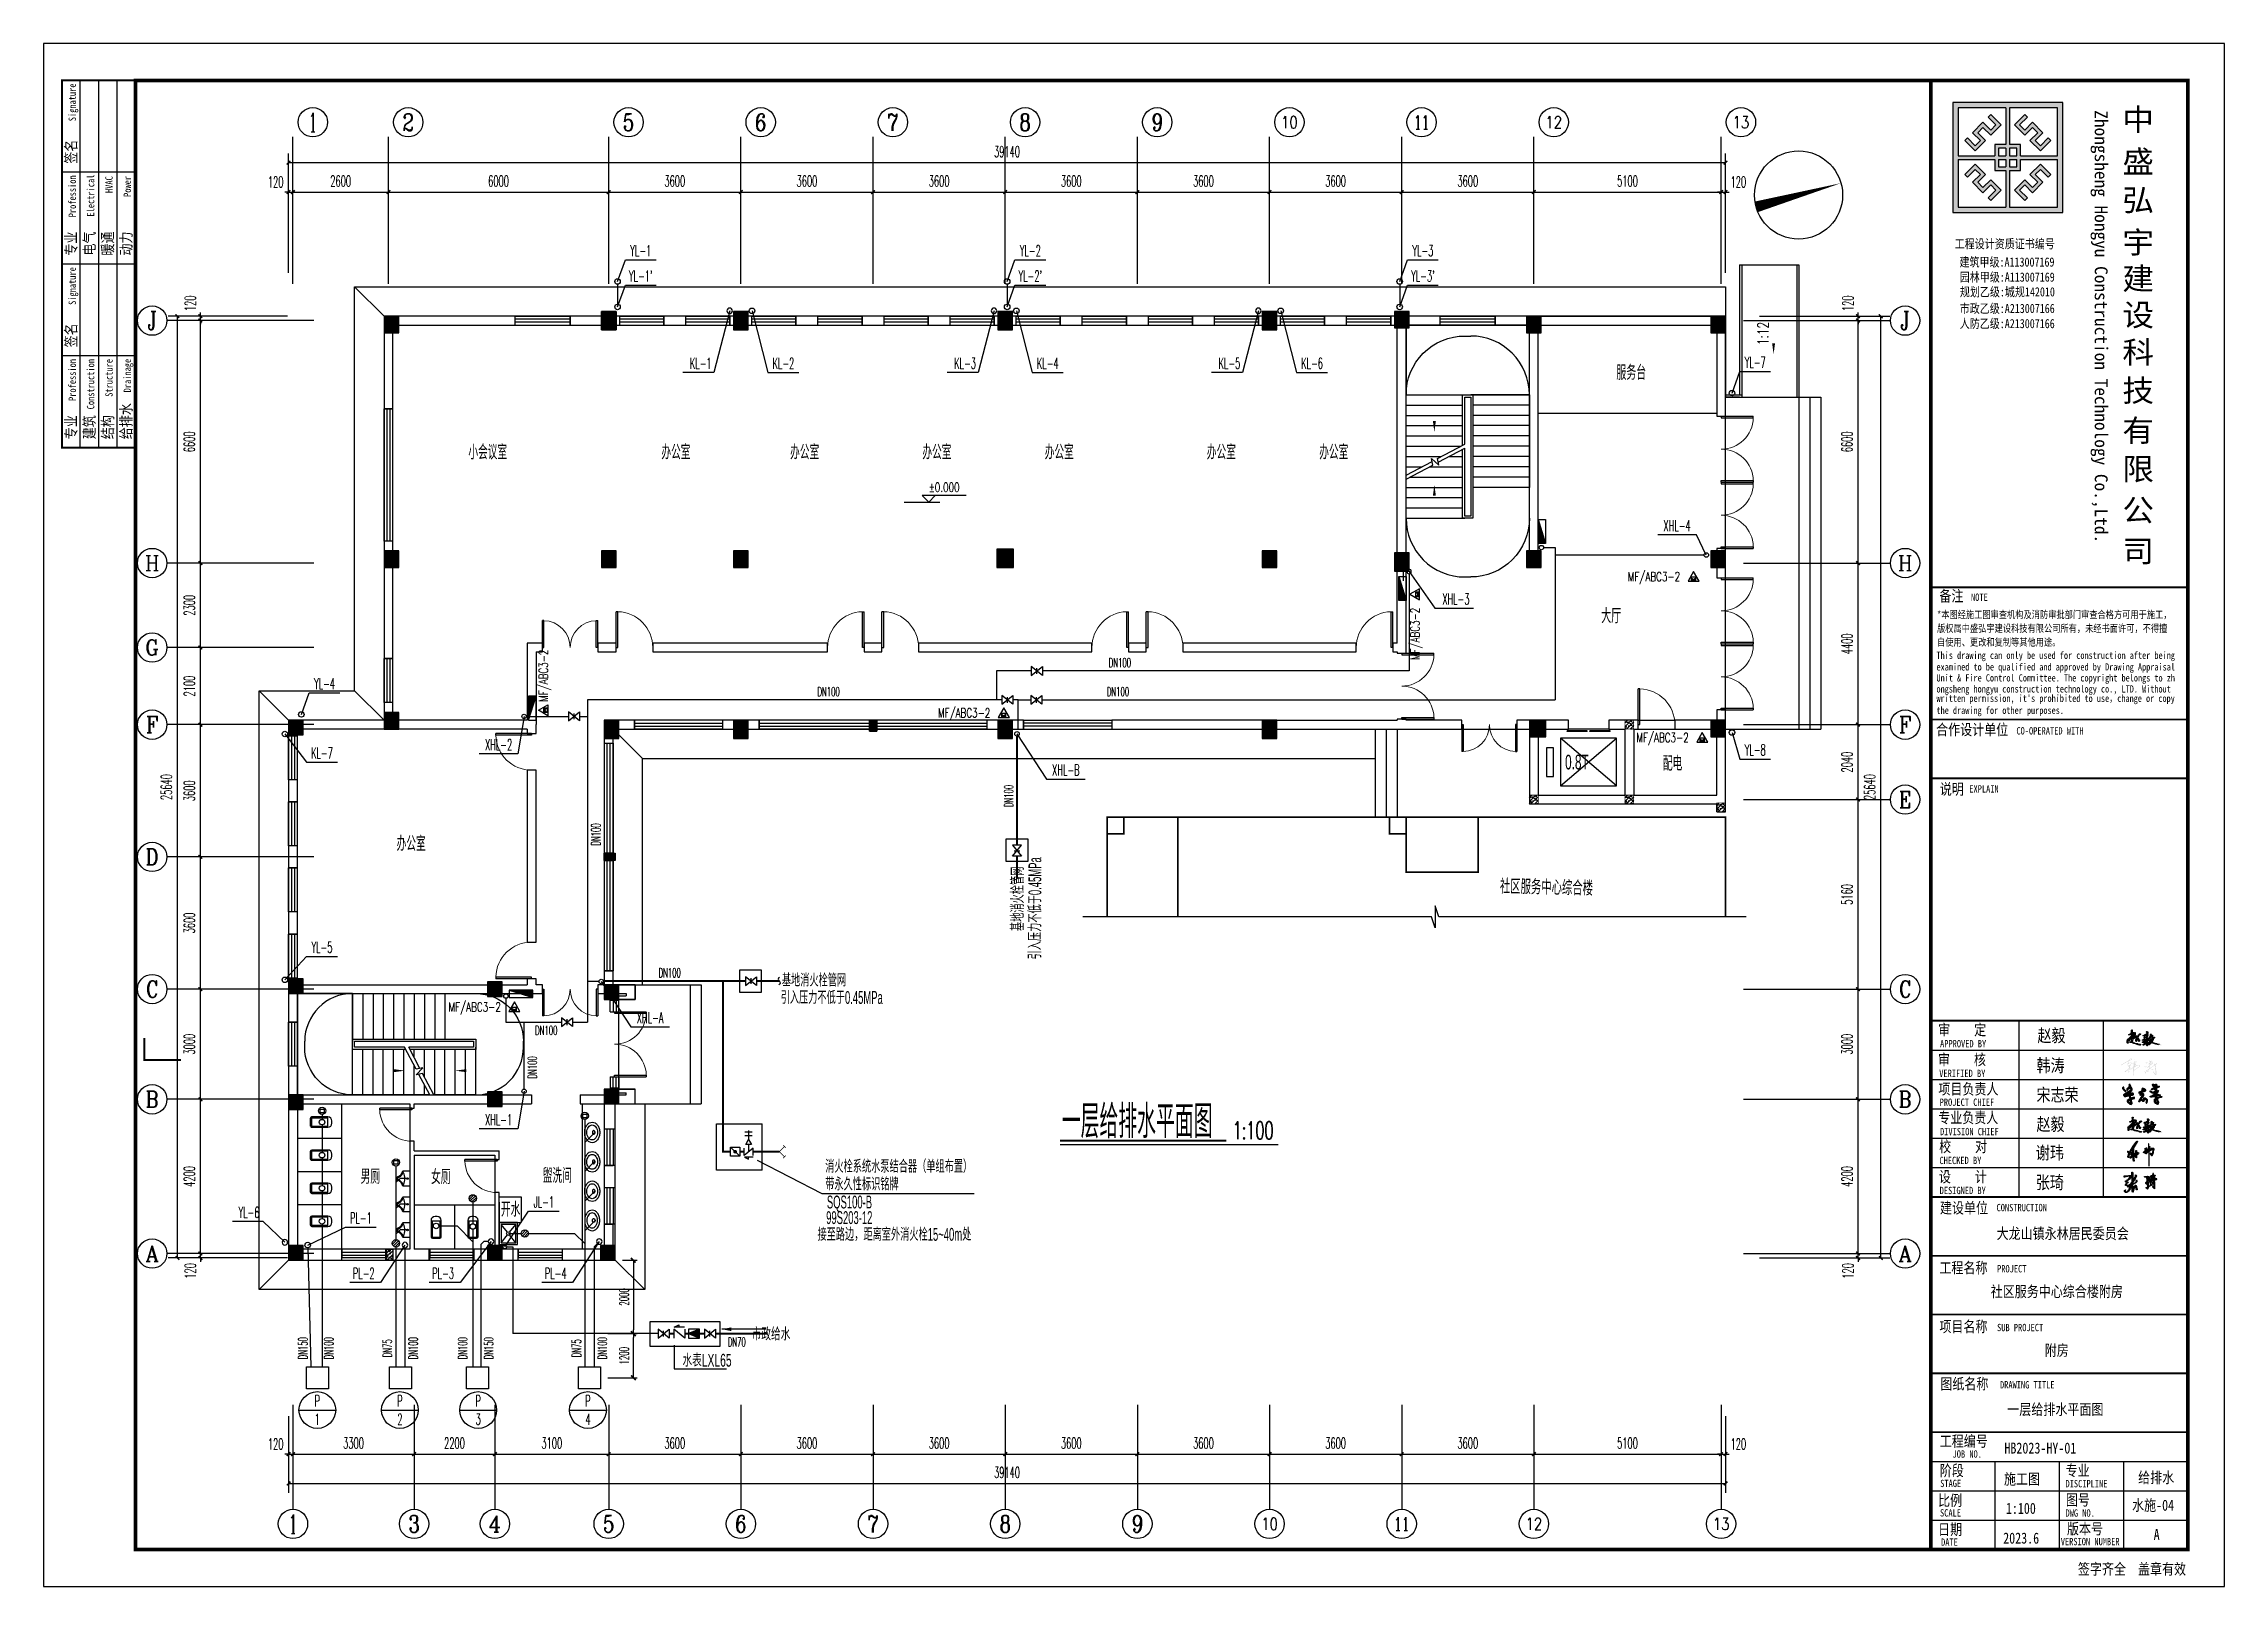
# Model space of a CAD drawing. Header units: inches. Extents: x -1293886 to -986005, y -15154 to 203628.
# Drawn here: x -1293886 to -1234486, y -15154 to 26846 of the extents above; entities that cross this region are included whole.
import ezdxf
from ezdxf.enums import TextEntityAlignment as Align

# ---------------------------------------------------------------- set-up
doc = ezdxf.new("R2010")
doc.units = ezdxf.units.IN
doc.header["$LTSCALE"] = 100
doc.header["$MEASUREMENT"] = 0
doc.linetypes.add('ACAD_ISO10W100', pattern=[18.5, 12, -3, 0.5, -3])
doc.linetypes.add('W_P', pattern=[7, 6, -1])
doc.layers.get('0').update_dxf_attribs({"color": 252})
for name, color, linetype in [('AXIS_TEXT', 7, 'Continuous'), ('PUB_HATCH', 8, 'Continuous'), ('PUB_WALL', 9, 'Continuous'), ('Q', 7, 'Continuous'), ('TK', 142, 'Continuous'), ('W_BIAOGE', 7, 'Continuous'), ('W_DIM', 4, 'Continuous'), ('W_DIM_EV', 4, 'Continuous'), ('W_HOLE', 7, 'Continuous'), ('WCSB', 7, 'Continuous'), ('WP_F', 1, 'Continuous'), ('WP_F_DN', 4, 'Continuous'), ('WP_F_LGBH', 4, 'Continuous'), ('WP_F_PJ', 7, 'Continuous'), ('WP_G', 3, 'Continuous'), ('WP_G_DN', 4, 'Continuous'), ('WP_G_LGBH', 4, 'Continuous'), ('WP_G_PJ', 7, 'Continuous'), ('WP_P', 2, 'Continuous'), ('WP_P_DN', 4, 'Continuous'), ('WP_P_LGBH', 4, 'Continuous'), ('WP_P_PJ', 7, 'Continuous'), ('WP_Y', 6, 'W_P'), ('WP_Y_LGBH', 4, 'Continuous'), ('WW_PJ', 7, 'Continuous'), ('WZ', 6, 'Continuous'), ('XM', 7, 'Continuous'), ('中文', 3, 'Continuous'), ('填充', 8, 'Continuous')]:
    doc.layers.add(name, color=color, linetype=linetype)
doc.layers.add('COLU', color=2, linetype='Continuous', lineweight=30)
doc.layers.add('COLU-HATCH', color=7, linetype='Continuous', lineweight=25, true_color=0x5b5b5b)
doc.styles.add('_TCH_AXIS', font='COMPLEX', dxfattribs={"bigfont": 'GBCBIG'})
doc.styles.add('_TCH_DIM', font='SIMPLEX', dxfattribs={"bigfont": 'GBCBIG'})
doc.styles.add('COMPLEX', font='COMPLEX')
doc.styles.add('DIM_FONT', font='bzxw.shx', dxfattribs={"width": 0.55, "bigfont": 'bzhz.shx'})
doc.styles.add('DXF', font='bzxw.shx', dxfattribs={"width": 0.7, "bigfont": 'bzhz.shx'})
doc.styles.add('HYZT1', font='SimSun.ttf', dxfattribs={"width": 0.8})
doc.styles.add('HYZT2', font='SIMHEI.TTF', dxfattribs={"width": 0.8})
doc.styles.add('HZ', font='SIMPLEX.SHX', dxfattribs={"width": 0.55, "bigfont": 'HZTXT.SHX'})
doc.styles.add('HZ2', font='ROMAND.SHX', dxfattribs={"width": 0.7, "bigfont": 'HZTXT.SHX'})
doc.styles.get("Standard").update_dxf_attribs({"font": 'txt.shx', "bigfont": 'bzhz.shx'})
doc.linetypes.add('X', pattern='A,1,-0.2,["X",Standard,S=0.2,R=0,X=-0.07,Y=-0.09],-0.2', length=1.4)
doc.dimstyles.new('DIMN', dxfattribs={"dimtxt": 300, "dimasz": 100, "dimexe": 250, "dimexo": 300, "dimgap": 150, "dimtad": 1, "dimdec": 0, "dimzin": 0, "dimdsep": 46, "dimtxsty": 'DIM_FONT', "dimblk": 'ARCHTICK', "dimcen": 0.09, "dimclrt": 7, "dimazin": 2, "dimtfac": 1, "dimtdec": 0, "dimtix": 1, "dimtmove": 2, "dimatfit": 3, "dimldrblk": 'ARCHTICK', "dimfxl": 0, "dimtolj": 1, "dimtzin": 0, "dimarcsym": 0})
doc.dimstyles.get("Standard").update_dxf_attribs({"dimtxt": 0.18, "dimasz": 0.18, "dimexe": 0.18, "dimexo": 0.0625, "dimgap": 0.09, "dimtad": 0, "dimtih": 1, "dimtoh": 1, "dimdec": 4, "dimzin": 0, "dimdsep": 46, "dimtxsty": 'Standard', "dimcen": 0.09, "dimadec": 0, "dimazin": 0, "dimtfac": 1, "dimtdec": 4, "dimtofl": 0, "dimtmove": 0, "dimatfit": 3, "dimfxl": 0, "dimtolj": 1, "dimtzin": 0, "dimarcsym": 0})

msp = doc.modelspace()

# ---------------------------------------------------------------- texts
at = {"style": '_TCH_DIM', "width": 0.705882}
msp.add_text('1:12', height=297.5, rotation=90, dxfattribs=at).set_placement((-1246905.1, 18640.6))
at = {"layer": 'Q', "style": 'HYZT1', "width": 0.8}
for s, p in [('赵毅', (-1239577.8, -332)), ('韩涛', (-1239603.4, -1147.7)), ('宋志荣', (-1239603.4, -1947.7)), ('赵毅', (-1239603.4, -2747.7)), ('谢玮', (-1239622.7, -3524.3)), ('张琦', (-1239622.7, -4332))]:
    msp.add_text(s, height=350, dxfattribs=at).set_placement(p)
at = {"layer": 'W_BIAOGE', "width": 0.6}
for s, height, style, p in [('一层给排水平面图', 900, 'DIM_FONT', (-1266152.9, -2949.3)), ('1:100', 480, 'HZ', (-1261498.1, -2981.9))]:
    msp.add_text(s, height=height, dxfattribs=dict(at, style=style)).set_placement(p)
at = {"layer": 'W_DIM', "style": 'DIM_FONT', "width": 0.55}
for s, p in [('引入压力不低于0.45MPa', (-1266710.4, 1914.2, 0)), ('基地消火栓管网', (-1267183, 2688, 0))]:
    msp.add_text(s, height=350, rotation=90, dxfattribs=at).set_placement(p)
for s, p in [('基地消火栓管网', (-1273778.3, 1176.2, 0)), ('引入压力不低于0.45MPa', (-1273811, 703.6, 0)), ('消火栓系统水泵结合器（单组布置）', (-1272597.2, -3893.5, 0)), ('带永久性标识铭牌', (-1272597.2, -4375.6, 0)), ('SQS100-B', (-1272551.6, -4865.5)), ('99S203-12', (-1272571.3, -5289.8)), ('接至路边，距离室外消火栓15~40m处', (-1272808, -5745.6, 0))]:
    msp.add_text(s, height=350, dxfattribs=at).set_placement(p)
at = {"layer": 'W_DIM', "style": 'HZ', "width": 0.55}
for s, p in [('P', (-1286430.8, -10102.8)), ('P', (-1284180.8, -10102.8)), ('P', (-1282049.1, -10102.8)), ('P', (-1279059, -10102.8)), ('1', (-1286430.8, -10602.8)), ('2', (-1284180.8, -10602.8)), ('3', (-1282049.1, -10602.8)), ('4', (-1279059, -10602.8))]:
    msp.add_text(s, height=300, dxfattribs=at).set_placement(p, align=Align.MIDDLE)
at = {"layer": 'WCSB', "style": 'DXF', "width": 0.6}
msp.add_text('开水', height=400, dxfattribs=at).set_placement((-1281429.4, -5090.4))
at = {"layer": 'WP_F_DN', "style": 'HZ', "width": 0.55}
for p in [(-1264571.2, 9992.7), (-1272505.3, 9205.8), (-1264622.5, 9205.8), (-1280195, -17.9)]:
    msp.add_text('DN100', height=250, dxfattribs=at).set_placement(p, align=Align.MIDDLE)
for rotation, p in [(90, (-1267598.3, 6363.6)), (90, (-1278843.7, 5315.8)), (360, (-1276832.7, 1550)), (90, (-1280574.8, -1025.5))]:
    msp.add_text('DN100', height=250, rotation=rotation, dxfattribs=at).set_placement(p, align=Align.MIDDLE)
at = {"layer": 'WP_F_LGBH', "style": 'HZ2', "width": 0.55}
for s, p in [('XHL-4', (-1249393.9, 13570.7)), ('XHL-3', (-1255418.6, 11573.2)), ('XHL-2', (-1281493.6, 7608.8)), ('XHL-B', (-1266042.3, 6923.5)), ('XHL-A', (-1277366.4, 180.6)), ('XHL-1', (-1281493.6, -2596.7))]:
    msp.add_text(s, height=300, dxfattribs=at).set_placement(p, align=Align.CENTER)
at = {"layer": 'WP_G_DN', "style": 'HZ', "width": 0.55}
msp.add_text('DN70', height=250, dxfattribs=at).set_placement((-1275005.1, -8498.9), align=Align.MIDDLE)
at = {"layer": 'WP_G_LGBH', "style": 'HZ2', "width": 0.55}
msp.add_text('JL-1', height=300, dxfattribs=at).set_placement((-1280261.3, -4840), align=Align.CENTER)
at = {"layer": 'WP_P_DN', "style": 'HZ', "width": 0.55}
for s, p in [('DN150', (-1286824.5, -8670.4)), ('DN100', (-1286119, -8670.4)), ('DN75', (-1284526.2, -8670.4)), ('DN100', (-1283820.7, -8670.4)), ('DN100', (-1282470.8, -8670.4)), ('DN150', (-1281765.3, -8670.4)), ('DN75', (-1279372.7, -8670.4)), ('DN100', (-1278667.2, -8670.4))]:
    msp.add_text(s, height=250, rotation=90, dxfattribs=at).set_placement(p, align=Align.MIDDLE)
at = {"layer": 'WP_P_LGBH', "style": 'HZ2', "width": 0.55}
for s, p in [('PL-1', (-1285245, -5275.7)), ('PL-2', (-1285168.4, -6782.1)), ('PL-3', (-1283005.9, -6782.1)), ('PL-4', (-1279939.3, -6782.1))]:
    msp.add_text(s, height=300, dxfattribs=at).set_placement(p, align=Align.CENTER)
at = {"layer": 'WP_Y_LGBH', "style": 'HZ2', "width": 0.55}
for s, p in [('YL-1', (-1277621.5, 21060.3)), ('YL-2', (-1267009.8, 21060.3)), ('YL-3', (-1256317.4, 21060.3)), ("YL-1'", (-1277621.5, 20369.2)), ("YL-2'", (-1267009.8, 20369.2)), ("YL-3'", (-1256317.4, 20369.2)), ('KL-1', (-1275988.8, 17995.1)), ('KL-2', (-1273737.5, 17995.1)), ('KL-3', (-1268788.8, 17995.1)), ('KL-4', (-1266537.5, 17995.1)), ('KL-5', (-1261588.8, 17995.1)), ('KL-6', (-1259337.5, 17995.1)), ('YL-7', (-1247265.6, 18022.3)), ('YL-4', (-1286234.3, 9275)), ('YL-8', (-1247265.6, 7469.4)), ('KL-7', (-1286305.3, 7386.3)), ('YL-5', (-1286305.3, 2094.1)), ('YL-6', (-1288291.3, -5124.8))]:
    msp.add_text(s, height=300, dxfattribs=at).set_placement(p, align=Align.CENTER)
at = {"layer": 'WZ', "color": 1, "style": 'DXF', "width": 0.718363}
msp.add_text('服务台', height=400, dxfattribs=at).set_placement((-1251047.2, 17692.1), (-1250237.2, 17692.1), align=Align.FIT)
at = {"layer": 'WZ', "color": 1, "style": 'DXF'}
for s, width, p in [('小会议室', 0.6, (-1282317.2, 15525.3)), ('办公室', 0.6, (-1277058.9, 15525.3)), ('办公室', 0.6, (-1273553.5, 15525.3)), ('办公室', 0.6, (-1269950.3, 15525.3)), ('办公室', 0.6, (-1266617.4, 15525.3)), ('办公室', 0.6, (-1262203.5, 15525.3)), ('办公室', 0.6, (-1259140.8, 15525.3)), ('大厅', 0.718363, (-1251461, 11066.5)), ('0.8T', 0.6, (-1252444, 7087.6)), ('配电', 0.6, (-1249780.2, 7051.9)), ('办公室', 0.6, (-1284270.9, 4866.5)), ('男厕', 0.6, (-1285251.5, -4196.6)), ('女厕', 0.6, (-1283334, -4206)), ('盥洗间', 0.6, (-1280289.7, -4170.4))]:
    msp.add_text(s, height=400, dxfattribs=dict(at, width=width)).set_placement(p)
at = {"layer": 'WZ', "color": 1, "style": 'DXF', "width": 0.708902}
msp.add_text('社区服务中心综合楼', height=400, rotation=358.656151, dxfattribs=at).set_placement((-1254223.9, 3708.7), (-1251688.2, 3649.3), align=Align.FIT)
at = {"layer": 'XM', "style": 'HYZT1', "width": 0.8}
for s, p in [('大龙山镇永林居民委员会 ', (-1238809.2, -5546.6)), ('社区服务中心综合楼附房', (-1239051.2, -7125.8)), ('附房', (-1239051.2, -8725.8))]:
    msp.add_text(s, height=300, dxfattribs=at).set_placement(p, align=Align.MIDDLE_CENTER)
for s, p in [('一层给排水平面图', (-1240399.6, -10484.6)), ('HB2023-HY-01', (-1240477.9, -11537.6)), ('施工图', (-1240489.9, -12380)), ('给排水', (-1236835, -12340.4)), ('1:100', (-1240438.4, -13179.7)), ('水施-04', (-1237001.1, -13093.9)), ('A', (-1236412.5, -13889.9)), ('2023.6', (-1240511.6, -13989.4))]:
    msp.add_text(s, height=300, dxfattribs=at).set_placement(p)
at = {"layer": '中文', "style": 'DIM_FONT', "width": 0.6}
for s, p in [('市政给水', (-1274598, -8459.8)), ('水表LXL65', (-1276483.8, -9173.1))]:
    msp.add_text(s, height=350, dxfattribs=at).set_placement(p)

# ---------------------------------------------------------------- blocks, each defined once
blk = doc.blocks.new('A$C636C677B')
at = {"layer": 'COLU-HATCH', "transparency": 33554687}
for points in [[(2600, 25250), (3000, 25250), (3000, 25700), (2600, 25700)], [(8920, 25330), (8920, 25830), (8520, 25830), (8520, 25330)], [(12520, 25330), (12520, 25830), (12120, 25830), (12120, 25330)], [(19720, 25330), (19720, 25830), (19320, 25830), (19320, 25330)], [(26920, 25330), (26920, 25830), (26520, 25830), (26520, 25330)], [(30520, 25380), (30520, 25830), (30120, 25830), (30120, 25380)], [(33720, 25250), (34120, 25250), (34120, 25700), (33720, 25700)], [(38740, 25250), (39140, 25250), (39140, 25700), (38740, 25700)], [(3000, 18860), (3000, 19310), (2600, 19310), (2600, 18860)], [(8920, 18860), (8920, 19310), (8520, 19310), (8520, 18860)], [(12520, 18860), (12520, 19310), (12120, 19310), (12120, 18860)], [(19745, 18860), (19745, 19360), (19295, 19360), (19295, 18860)], [(26920, 18860), (26920, 19310), (26520, 19310), (26520, 18860)], [(30520, 18755), (30520, 19205), (30120, 19205), (30120, 18755)], [(34120, 18860), (34120, 19310), (33720, 19310), (33720, 18860)], [(39140, 18860), (39140, 19310), (38740, 19310), (38740, 18860)], [(2600, 14460), (3000, 14460), (3000, 14910), (2600, 14910)], [(0, 14300), (400, 14300), (400, 14700), (0, 14700)], [(9000, 14200), (9000, 14700), (8600, 14700), (8600, 14200)], [(12520, 14200), (12520, 14700), (12120, 14700), (12120, 14200)], [(19720, 14200), (19720, 14700), (19320, 14700), (19320, 14200)], [(26920, 14200), (26920, 14700), (26520, 14700), (26520, 14200)], [(33800, 14250), (34250, 14250), (34250, 14700), (33800, 14700)], [(38740, 14250), (39140, 14250), (39140, 14700), (38740, 14700)], [(0, 7260), (400, 7260), (400, 7660), (0, 7660)], [(5820, 7180), (5820, 7580), (5420, 7580), (5420, 7180)], [(8600, 7100), (9000, 7100), (9000, 7500), (8600, 7500)], [(0, 4100), (400, 4100), (400, 4500), (0, 4500)], [(5420, 4180), (5820, 4180), (5820, 4580), (5420, 4580)], [(8600, 4260), (9000, 4260), (9000, 4660), (8600, 4660)], [(0, 0), (400, 0), (400, 400), (0, 400)], [(5420, 0), (5820, 0), (5820, 400), (5420, 400)], [(8500, 0), (8900, 0), (8900, 400), (8500, 400)]]:
    blk.add_hatch(color=256, dxfattribs=at).paths.add_polyline_path(points, flags=0)
at = {"layer": 'PUB_WALL'}
h = blk.add_hatch(dxfattribs=at)
h.set_pattern_fill('钢筋混凝土', color=256, scale=30)
h.set_pattern_definition([(45, (-1241376.725, 680760.73), (-53.0330086, 53.0330086), []), (50, (-1241376.73, 680760.73), (215.178055, -18.82564), [22.5, -247.5]), (355, (-1241376.73, 680760.73), (-41.6254, 225.65764), [18, -198]), (100.4514, (-1241358.8, 680759.16), (173.552815, 206.831863), [19.122057, -210.342634]), (46.1842, (-1241376.73, 680820.73), (320.172315, -49.655704), [33.75, -371.25]), (96.6356, (-1241350.04, 680816.6), (280.39881, 292.23536), [28.68309, -315.5139]), (351.1842, (-1241376.73, 680820.73), (280.39858, 292.23558), [27, -297]), (21, (-1241346.73, 680805.73), (179.072116, -120.785667), [22.5, -247.5]), (326, (-1241346.73, 680805.73), (72.9946, 217.545014), [18, -198]), (71.4514, (-1241331.8, 680795.66), (252.06679, 96.75915), [19.122057, -210.342634]), (37.5, (-1241376.725, 680760.73), (3.6479566, 99.868156), [0, -195.6, 0, -201, 0, -198.75]), (7.5, (-1241376.73, 680760.73), (78.920861, 118.3235136), [0, -114.6, 0, -191.1, 0, -75.75]), (327.5, (-1241443.625, 680760.73), (160.146731, -6.7664615), [0, -75, 0, -234, 0, -310.5]), (317.5, (-1241473.63, 680760.73), (174.955851, 30.031495), [0, -97.5, 0, -155.4, 0, -220.5])])
h.paths.add_polyline_path([(16010, 14690), (16010, 14410), (15830, 14410), (15830, 14690)])
h = blk.add_hatch(dxfattribs=at)
h.set_pattern_fill('钢筋混凝土', color=256, scale=30)
h.set_pattern_definition([(45, (-1486653.735, 916015.92), (-53.0330086, 53.0330086), []), (50, (-1486653.74, 916015.92), (215.178055, -18.82564), [22.5, -247.5]), (355, (-1486653.74, 916015.92), (-41.6254, 225.65764), [18, -198]), (100.4514, (-1486635.8, 916014.35), (173.552815, 206.831863), [19.122057, -210.342634]), (46.1842, (-1486653.74, 916075.92), (320.172315, -49.655704), [33.75, -371.25]), (96.6356, (-1486627.05, 916071.78), (280.39881, 292.23536), [28.683086, -315.5139]), (351.1842, (-1486653.74, 916075.92), (280.398584, 292.23558), [27, -297]), (21, (-1486623.74, 916060.92), (179.072116, -120.785667), [22.5, -247.5]), (326, (-1486623.74, 916060.92), (72.9946, 217.545014), [18, -198]), (71.4514, (-1486608.81, 916050.86), (252.066789, 96.75915), [19.122057, -210.342634]), (37.5, (-1486653.735, 916015.92), (3.6479566, 99.868156), [0, -195.6, 0, -201, 0, -198.75]), (7.5, (-1486653.74, 916015.92), (78.920861, 118.3235136), [0, -114.6, 0, -191.1, 0, -75.75]), (327.5, (-1486720.635, 916015.92), (160.146731, -6.7664615), [0, -75, 0, -234, 0, -310.5]), (317.5, (-1486750.64, 916015.92), (174.955851, 30.031495), [0, -97.5, 0, -155.4, 0, -220.5])])
h.paths.add_polyline_path([(36709, 14460), (36400, 14460)])
h.paths.add_polyline_path([(36640, 14700), (36400, 14700), (36400, 14460), (36640, 14460)])
h = blk.add_hatch(dxfattribs=at)
h.set_pattern_fill('钢筋混凝土', color=256, scale=30)
h.set_pattern_definition([(45, (-1489253.735, 913975.92), (-53.0330086, 53.0330086), []), (50, (-1489253.74, 913975.92), (215.178055, -18.82564), [22.5, -247.5]), (355, (-1489253.74, 913975.92), (-41.6254, 225.65764), [18, -198]), (100.4514, (-1489235.8, 913974.35), (173.552815, 206.831863), [19.122057, -210.342634]), (46.1842, (-1489253.74, 914035.92), (320.172315, -49.655704), [33.75, -371.25]), (96.6356, (-1489227.05, 914031.78), (280.39881, 292.23536), [28.683086, -315.5139]), (351.1842, (-1489253.74, 914035.92), (280.398584, 292.23558), [27, -297]), (21, (-1489223.74, 914020.92), (179.072116, -120.785667), [22.5, -247.5]), (326, (-1489223.74, 914020.92), (72.9946, 217.545014), [18, -198]), (71.4514, (-1489208.81, 914010.86), (252.066789, 96.75915), [19.122057, -210.342634]), (37.5, (-1489253.735, 913975.92), (3.6479566, 99.868156), [0, -195.6, 0, -201, 0, -198.75]), (7.5, (-1489253.74, 913975.92), (78.920861, 118.3235136), [0, -114.6, 0, -191.1, 0, -75.75]), (327.5, (-1489320.635, 913975.92), (160.146731, -6.7664615), [0, -75, 0, -234, 0, -310.5]), (317.5, (-1489350.64, 913975.92), (174.955851, 30.031495), [0, -97.5, 0, -155.4, 0, -220.5])])
h.paths.add_polyline_path([(34109, 12420), (33800, 12420)])
h.paths.add_polyline_path([(34040, 12660), (33800, 12660), (33800, 12420), (34040, 12420)])
h = blk.add_hatch(dxfattribs=at)
h.set_pattern_fill('钢筋混凝土', color=256, scale=30)
h.set_pattern_definition([(45, (-1486653.735, 913975.92), (-53.0330086, 53.0330086), []), (50, (-1486653.74, 913975.92), (215.178055, -18.82564), [22.5, -247.5]), (355, (-1486653.74, 913975.92), (-41.6254, 225.65764), [18, -198]), (100.4514, (-1486635.8, 913974.35), (173.552815, 206.831863), [19.122057, -210.342634]), (46.1842, (-1486653.74, 914035.92), (320.172315, -49.655704), [33.75, -371.25]), (96.6356, (-1486627.05, 914031.78), (280.39881, 292.23536), [28.683086, -315.5139]), (351.1842, (-1486653.74, 914035.92), (280.398584, 292.23558), [27, -297]), (21, (-1486623.74, 914020.92), (179.072116, -120.785667), [22.5, -247.5]), (326, (-1486623.74, 914020.92), (72.9946, 217.545014), [18, -198]), (71.4514, (-1486608.81, 914010.86), (252.066789, 96.75915), [19.122057, -210.342634]), (37.5, (-1486653.735, 913975.92), (3.6479566, 99.868156), [0, -195.6, 0, -201, 0, -198.75]), (7.5, (-1486653.74, 913975.92), (78.920861, 118.3235136), [0, -114.6, 0, -191.1, 0, -75.75]), (327.5, (-1486720.635, 913975.92), (160.146731, -6.7664615), [0, -75, 0, -234, 0, -310.5]), (317.5, (-1486750.64, 913975.92), (174.955851, 30.031495), [0, -97.5, 0, -155.4, 0, -220.5])])
h.paths.add_polyline_path([(36709, 12420), (36400, 12420)])
h.paths.add_polyline_path([(36640, 12660), (36400, 12660), (36400, 12420), (36640, 12420)])
h = blk.add_hatch(dxfattribs=at)
h.set_pattern_fill('钢筋混凝土', color=256, scale=30)
h.set_pattern_definition([(45, (-1484153.735, 913765.92), (-53.0330086, 53.0330086), []), (50, (-1484153.74, 913765.92), (215.178055, -18.82564), [22.5, -247.5]), (355, (-1484153.74, 913765.92), (-41.6254, 225.65764), [18, -198]), (100.4514, (-1484135.8, 913764.35), (173.552815, 206.831863), [19.122057, -210.342634]), (46.1842, (-1484153.74, 913825.92), (320.172315, -49.655704), [33.75, -371.25]), (96.6356, (-1484127.05, 913821.78), (280.39881, 292.23536), [28.683086, -315.5139]), (351.1842, (-1484153.74, 913825.92), (280.398584, 292.23558), [27, -297]), (21, (-1484123.74, 913810.92), (179.072116, -120.785667), [22.5, -247.5]), (326, (-1484123.74, 913810.92), (72.9946, 217.545014), [18, -198]), (71.4514, (-1484108.81, 913800.86), (252.066789, 96.75915), [19.122057, -210.342634]), (37.5, (-1484153.735, 913765.92), (3.6479566, 99.868156), [0, -195.6, 0, -201, 0, -198.75]), (7.5, (-1484153.74, 913765.92), (78.920861, 118.3235136), [0, -114.6, 0, -191.1, 0, -75.75]), (327.5, (-1484220.635, 913765.92), (160.146731, -6.7664615), [0, -75, 0, -234, 0, -310.5]), (317.5, (-1484250.64, 913765.92), (174.955851, 30.031495), [0, -97.5, 0, -155.4, 0, -220.5])])
h.paths.add_polyline_path([(39209, 12210), (38900, 12210)])
h.paths.add_polyline_path([(39140, 12450), (38900, 12450), (38900, 12210), (39140, 12210)])
at = {"layer": '填充'}
h = blk.add_hatch(dxfattribs=at)
h.set_pattern_fill('钢筋混凝土', color=256, scale=30, angle=-90)
h.set_pattern_definition([(315, (674961.85, 1268277.48), (53.0330086, 53.0330086), []), (320, (674961.85, 1268277.48), (-18.82564, -215.178055), [22.5, -247.5]), (265, (674961.85, 1268277.48), (225.65764, 41.6254), [18, -198]), (10.4514, (674960.28, 1268259.55), (206.831863, -173.552815), [19.122057, -210.342634]), (316.1842, (675021.85, 1268277.48), (-49.655704, -320.172315), [33.75, -371.25]), (6.6356, (675017.7, 1268250.8), (292.23536, -280.39881), [28.68309, -315.5139]), (261.1842, (675021.85, 1268277.5), (292.23558, -280.39858), [27, -297]), (291, (675006.85, 1268247.48), (-120.785667, -179.072116), [22.5, -247.5]), (236, (675006.85, 1268247.48), (217.545014, -72.9946), [18, -198]), (341.4514, (674996.78, 1268232.56), (96.75915, -252.06679), [19.122057, -210.342634]), (307.5, (674961.85, 1268277.48), (99.868156, -3.6479566), [0, -195.6, 0, -201, 0, -198.75]), (277.5, (674961.85, 1268277.48), (118.3235136, -78.920861), [0, -114.6, 0, -191.1, 0, -75.75]), (237.5, (674961.85, 1268344.38), (-6.7664615, -160.146731), [0, -75, 0, -234, 0, -310.5]), (227.5, (674961.85, 1268374.38), (30.031495, -174.955851), [0, -97.5, 0, -155.4, 0, -220.5])])
h.paths.add_polyline_path([(8891, 10891), (8611, 10891), (8611, 11071), (8891, 11071)])
h = blk.add_hatch(dxfattribs=at)
h.set_pattern_fill('钢筋混凝土', color=256, scale=30)
h.set_pattern_definition([(45, (-1254546.696, 666360.73), (-53.0330086, 53.0330086), []), (50, (-1254546.7, 666360.73), (215.178055, -18.82564), [22.5, -247.5]), (355, (-1254546.7, 666360.73), (-41.6254, 225.65764), [18, -198]), (100.4514, (-1254528.76, 666359.16), (173.552815, 206.831863), [19.122057, -210.342634]), (46.1842, (-1254546.7, 666420.73), (320.172315, -49.655704), [33.75, -371.25]), (96.6356, (-1254520, 666416.6), (280.39881, 292.23536), [28.68309, -315.5139]), (351.1842, (-1254546.7, 666420.73), (280.39858, 292.23558), [27, -297]), (21, (-1254516.7, 666405.73), (179.072116, -120.785667), [22.5, -247.5]), (326, (-1254516.7, 666405.73), (72.9946, 217.545014), [18, -198]), (71.4514, (-1254501.77, 666395.66), (252.06679, 96.75915), [19.122057, -210.342634]), (37.5, (-1254546.7, 666360.73), (3.6479566, 99.868156), [0, -195.6, 0, -201, 0, -198.75]), (7.5, (-1254546.7, 666360.73), (78.920861, 118.3235136), [0, -114.6, 0, -191.1, 0, -75.75]), (327.5, (-1254613.6, 666360.73), (160.146731, -6.7664615), [0, -75, 0, -234, 0, -310.5]), (317.5, (-1254643.6, 666360.73), (174.955851, 30.031495), [0, -97.5, 0, -155.4, 0, -220.5])])
h.paths.add_polyline_path([(2840, 290), (2840, 10), (2660, 10), (2660, 290)])
at = {"layer": 'COLU'}
for points in [[(2600, 25250), (3000, 25250), (3000, 25700), (2600, 25700)], [(8920, 25330), (8920, 25830), (8520, 25830), (8520, 25330)], [(12520, 25330), (12520, 25830), (12120, 25830), (12120, 25330)], [(19720, 25330), (19720, 25830), (19320, 25830), (19320, 25330)], [(26920, 25330), (26920, 25830), (26520, 25830), (26520, 25330)], [(30520, 25380), (30520, 25830), (30120, 25830), (30120, 25380)], [(33720, 25250), (34120, 25250), (34120, 25700), (33720, 25700)], [(38740, 25250), (39140, 25250), (39140, 25700), (38740, 25700)], [(3000, 18860), (3000, 19310), (2600, 19310), (2600, 18860)], [(8920, 18860), (8920, 19310), (8520, 19310), (8520, 18860)], [(12520, 18860), (12520, 19310), (12120, 19310), (12120, 18860)], [(19745, 18860), (19745, 19360), (19295, 19360), (19295, 18860)], [(26920, 18860), (26920, 19310), (26520, 19310), (26520, 18860)], [(30520, 18755), (30520, 19205), (30120, 19205), (30120, 18755)], [(34120, 18860), (34120, 19310), (33720, 19310), (33720, 18860)], [(39140, 18860), (39140, 19310), (38740, 19310), (38740, 18860)], [(2600, 14460), (3000, 14460), (3000, 14910), (2600, 14910)], [(0, 14300), (400, 14300), (400, 14700), (0, 14700)], [(9000, 14200), (9000, 14700), (8600, 14700), (8600, 14200)], [(12520, 14200), (12520, 14700), (12120, 14700), (12120, 14200)], [(19720, 14200), (19720, 14700), (19320, 14700), (19320, 14200)], [(26920, 14200), (26920, 14700), (26520, 14700), (26520, 14200)], [(33800, 14250), (34250, 14250), (34250, 14700), (33800, 14700)], [(38740, 14250), (39140, 14250), (39140, 14700), (38740, 14700)], [(0, 7260), (400, 7260), (400, 7660), (0, 7660)], [(5820, 7180), (5820, 7580), (5420, 7580), (5420, 7180)], [(8600, 7100), (9000, 7100), (9000, 7500), (8600, 7500)], [(0, 4100), (400, 4100), (400, 4500), (0, 4500)], [(5420, 4180), (5820, 4180), (5820, 4580), (5420, 4580)], [(8600, 4260), (9000, 4260), (9000, 4660), (8600, 4660)], [(0, 0), (400, 0), (400, 400), (0, 400)], [(5420, 0), (5820, 0), (5820, 400), (5420, 400)], [(8500, 0), (8900, 0), (8900, 400), (8500, 400)]]:
    blk.add_lwpolyline(points, close=True, dxfattribs=at)
at = {"layer": 'PUB_WALL'}
for p, q in [((15820, 14400), (15820, 14700)), ((15820, 14400), (16020, 14400)), ((16020, 14400), (16020, 14700)), ((2650, 0), (2650, 300)), ((2850, 0), (2850, 300)), ((2650, 0), (2850, 0))]:
    blk.add_line(p, q, dxfattribs=at)
at = {"layer": 'PUB_WALL', "const_width": 20}
for points in [[(16010, 14690), (16010, 14410), (15830, 14410), (15830, 14690)], [(36400, 14460), (36640, 14460), (36640, 14700), (36400, 14700)], [(33800, 12420), (34040, 12420), (34040, 12660), (33800, 12660)], [(36400, 12420), (36640, 12420), (36640, 12660), (36400, 12660)], [(38900, 12210), (39140, 12210), (39140, 12450), (38900, 12450)], [(8610, 11070), (8890, 11070), (8890, 10890), (8610, 10890)], [(2840, 290), (2840, 10), (2660, 10), (2660, 290)]]:
    blk.add_lwpolyline(points, close=True, dxfattribs=at)
blk = doc.blocks.new('_ArchTick')
at = {"color": 0, "linetype": 'ByBlock', "const_width": 0.4}
blk.add_lwpolyline([(-0.5, -0.5), (0.5, 0.5)], dxfattribs=at)
blk = doc.blocks.new('*D384')
at = {"color": 0, "lineweight": -2}
for p, q in [((-1246666, -6094), (-1244216, -6094)), ((-1246666, -6214), (-1244216, -6214)), ((-1244466, -6094), (-1244466, -5994)), ((-1244466, -6214), (-1244466, -6094)), ((-1244466, -6214), (-1244466, -6314))]:
    blk.add_line(p, q, dxfattribs=at)
at = {"layer": 'Defpoints', "color": 0}
for p in [(-1246966, -6094), (-1246966, -6214), (-1244466, -6094)]:
    blk.add_point(p, dxfattribs=at)
at = {"color": 0, "lineweight": -2, "xscale": 100, "yscale": 100, "zscale": 100}
for p, rotation in [((-1244466, -6094), 270), ((-1244466, -6214), 90)]:
    blk.add_blockref('_ArchTick', p, dxfattribs=dict(at, rotation=rotation))
at = {"color": 7, "insert": (-1244741, -6564), "char_height": 300, "attachment_point": 5, "rotation": 90, "style": 'HZ'}
blk.add_mtext('\\A1;120', dxfattribs=at)
blk = doc.blocks.new('*D385')
at = {"color": 0, "lineweight": -2}
for p, q in [((-1246666, -1894), (-1244216, -1894)), ((-1244466, -6094), (-1244466, -1894)), ((-1246666, -6094), (-1244216, -6094))]:
    blk.add_line(p, q, dxfattribs=at)
at = {"layer": 'Defpoints', "color": 0}
for p in [(-1246966, -1894), (-1244466, -1894), (-1246966, -6094)]:
    blk.add_point(p, dxfattribs=at)
at = {"color": 0, "lineweight": -2, "xscale": 100, "yscale": 100, "zscale": 100}
for p, rotation in [((-1244466, -1894), 90), ((-1244466, -6094), 270)]:
    blk.add_blockref('_ArchTick', p, dxfattribs=dict(at, rotation=rotation))
at = {"color": 7, "insert": (-1244766, -3994), "char_height": 300, "attachment_point": 5, "rotation": 90, "style": 'HZ'}
blk.add_mtext('\\A1;4200', dxfattribs=at)
blk = doc.blocks.new('*D386')
at = {"color": 0, "lineweight": -2}
for p, q in [((-1246666, 1106), (-1244216, 1106)), ((-1244466, -1894), (-1244466, 1106)), ((-1246666, -1894), (-1244216, -1894))]:
    blk.add_line(p, q, dxfattribs=at)
at = {"layer": 'Defpoints', "color": 0}
for p in [(-1246966, 1106), (-1244466, 1106), (-1246966, -1894)]:
    blk.add_point(p, dxfattribs=at)
at = {"color": 0, "lineweight": -2, "xscale": 100, "yscale": 100, "zscale": 100}
for p, rotation in [((-1244466, 1106), 90), ((-1244466, -1894), 270)]:
    blk.add_blockref('_ArchTick', p, dxfattribs=dict(at, rotation=rotation))
at = {"color": 7, "insert": (-1244766, -394), "char_height": 300, "attachment_point": 5, "rotation": 90, "style": 'HZ'}
blk.add_mtext('\\A1;3000', dxfattribs=at)
blk = doc.blocks.new('*D387')
at = {"color": 0, "lineweight": -2}
for p, q in [((-1246666, 6266), (-1244216, 6266)), ((-1244466, 1106), (-1244466, 6266)), ((-1246666, 1106), (-1244216, 1106))]:
    blk.add_line(p, q, dxfattribs=at)
at = {"layer": 'Defpoints', "color": 0}
for p in [(-1246966, 6266), (-1244466, 6266), (-1246966, 1106)]:
    blk.add_point(p, dxfattribs=at)
at = {"color": 0, "lineweight": -2, "xscale": 100, "yscale": 100, "zscale": 100}
for p, rotation in [((-1244466, 6266), 90), ((-1244466, 1106), 270)]:
    blk.add_blockref('_ArchTick', p, dxfattribs=dict(at, rotation=rotation))
at = {"color": 7, "insert": (-1244766, 3686), "char_height": 300, "attachment_point": 5, "rotation": 90, "style": 'HZ'}
blk.add_mtext('\\A1;5160', dxfattribs=at)
blk = doc.blocks.new('*D388')
at = {"color": 0, "lineweight": -2}
for p, q in [((-1246666, 8306), (-1244216, 8306)), ((-1244466, 6266), (-1244466, 8306)), ((-1246666, 6266), (-1244216, 6266))]:
    blk.add_line(p, q, dxfattribs=at)
at = {"layer": 'Defpoints', "color": 0}
for p in [(-1246966, 8306), (-1244466, 8306), (-1246966, 6266)]:
    blk.add_point(p, dxfattribs=at)
at = {"color": 0, "lineweight": -2, "xscale": 100, "yscale": 100, "zscale": 100}
for p, rotation in [((-1244466, 8306), 90), ((-1244466, 6266), 270)]:
    blk.add_blockref('_ArchTick', p, dxfattribs=dict(at, rotation=rotation))
at = {"color": 7, "insert": (-1244766, 7286), "char_height": 300, "attachment_point": 5, "rotation": 90, "style": 'HZ'}
blk.add_mtext('\\A1;2040', dxfattribs=at)
blk = doc.blocks.new('*D389')
at = {"color": 0, "lineweight": -2}
for p, q in [((-1246666, 12706), (-1244216, 12706)), ((-1244466, 8306), (-1244466, 12706)), ((-1246666, 8306), (-1244216, 8306))]:
    blk.add_line(p, q, dxfattribs=at)
at = {"layer": 'Defpoints', "color": 0}
for p in [(-1246966, 12706), (-1244466, 12706), (-1246966, 8306)]:
    blk.add_point(p, dxfattribs=at)
at = {"color": 0, "lineweight": -2, "xscale": 100, "yscale": 100, "zscale": 100}
for p, rotation in [((-1244466, 12706), 90), ((-1244466, 8306), 270)]:
    blk.add_blockref('_ArchTick', p, dxfattribs=dict(at, rotation=rotation))
at = {"color": 7, "insert": (-1244766, 10506), "char_height": 300, "attachment_point": 5, "rotation": 90, "style": 'HZ'}
blk.add_mtext('\\A1;4400', dxfattribs=at)
blk = doc.blocks.new('*D390')
at = {"color": 0, "lineweight": -2}
for p, q in [((-1246666, 19306), (-1244216, 19306)), ((-1244466, 12706), (-1244466, 19306)), ((-1246666, 12706), (-1244216, 12706))]:
    blk.add_line(p, q, dxfattribs=at)
at = {"layer": 'Defpoints', "color": 0}
for p in [(-1246966, 19306), (-1244466, 19306), (-1246966, 12706)]:
    blk.add_point(p, dxfattribs=at)
at = {"color": 0, "lineweight": -2, "xscale": 100, "yscale": 100, "zscale": 100}
for p, rotation in [((-1244466, 19306), 90), ((-1244466, 12706), 270)]:
    blk.add_blockref('_ArchTick', p, dxfattribs=dict(at, rotation=rotation))
at = {"color": 7, "insert": (-1244766, 16006), "char_height": 300, "attachment_point": 5, "rotation": 90, "style": 'HZ'}
blk.add_mtext('\\A1;6600', dxfattribs=at)
blk = doc.blocks.new('*D391')
at = {"color": 0, "lineweight": -2}
for p, q in [((-1246666, 19426), (-1244216, 19426)), ((-1246666, 19306), (-1244216, 19306)), ((-1244466, 19426), (-1244466, 19526)), ((-1244466, 19306), (-1244466, 19426)), ((-1244466, 19306), (-1244466, 19206))]:
    blk.add_line(p, q, dxfattribs=at)
at = {"layer": 'Defpoints', "color": 0}
for p in [(-1246966, 19426), (-1246966, 19306), (-1244466, 19426)]:
    blk.add_point(p, dxfattribs=at)
at = {"color": 0, "lineweight": -2, "xscale": 100, "yscale": 100, "zscale": 100}
for p, rotation in [((-1244466, 19426), 270), ((-1244466, 19306), 90)]:
    blk.add_blockref('_ArchTick', p, dxfattribs=dict(at, rotation=rotation))
at = {"color": 7, "insert": (-1244741, 19776), "char_height": 300, "attachment_point": 5, "rotation": 90, "style": 'HZ'}
blk.add_mtext('\\A1;120', dxfattribs=at)
blk = doc.blocks.new('*D392')
at = {"color": 0, "lineweight": -2}
for p, q in [((-1247145, 19426), (-1243595, 19426)), ((-1243845, -6214), (-1243845, 19426)), ((-1247145, -6214), (-1243595, -6214))]:
    blk.add_line(p, q, dxfattribs=at)
at = {"layer": 'Defpoints', "color": 0}
for p in [(-1247445, 19426), (-1243845, 19426), (-1247445, -6214)]:
    blk.add_point(p, dxfattribs=at)
at = {"color": 0, "lineweight": -2, "xscale": 100, "yscale": 100, "zscale": 100}
for p, rotation in [((-1243845, 19426), 90), ((-1243845, -6214), 270)]:
    blk.add_blockref('_ArchTick', p, dxfattribs=dict(at, rotation=rotation))
at = {"color": 7, "insert": (-1244145, 6606), "char_height": 300, "attachment_point": 5, "rotation": 90, "style": 'HZ'}
blk.add_mtext('\\A1;25640', dxfattribs=at)
blk = doc.blocks.new('*D393')
at = {"color": 0, "lineweight": -2}
for p, q in [((-1287417, -6094), (-1289867, -6094)), ((-1287417, -6214), (-1289867, -6214)), ((-1289617, -6094), (-1289617, -5994)), ((-1289617, -6214), (-1289617, -6094)), ((-1289617, -6214), (-1289617, -6314))]:
    blk.add_line(p, q, dxfattribs=at)
at = {"layer": 'Defpoints', "color": 0}
for p in [(-1289617, -6094), (-1287117, -6094), (-1287117, -6214)]:
    blk.add_point(p, dxfattribs=at)
at = {"color": 0, "lineweight": -2, "xscale": 100, "yscale": 100, "zscale": 100}
for p, rotation in [((-1289617, -6094), 270), ((-1289617, -6214), 90)]:
    blk.add_blockref('_ArchTick', p, dxfattribs=dict(at, rotation=rotation))
at = {"color": 7, "insert": (-1289892, -6564), "char_height": 300, "attachment_point": 5, "rotation": 90, "style": 'HZ'}
blk.add_mtext('\\A1;120', dxfattribs=at)
blk = doc.blocks.new('*D394')
at = {"color": 0, "lineweight": -2}
for p, q in [((-1287417, -1894), (-1289867, -1894)), ((-1289617, -6094), (-1289617, -1894)), ((-1287417, -6094), (-1289867, -6094))]:
    blk.add_line(p, q, dxfattribs=at)
at = {"layer": 'Defpoints', "color": 0}
for p in [(-1289617, -1894), (-1287117, -1894), (-1287117, -6094)]:
    blk.add_point(p, dxfattribs=at)
at = {"color": 0, "lineweight": -2, "xscale": 100, "yscale": 100, "zscale": 100}
for p, rotation in [((-1289617, -1894), 90), ((-1289617, -6094), 270)]:
    blk.add_blockref('_ArchTick', p, dxfattribs=dict(at, rotation=rotation))
at = {"color": 7, "insert": (-1289917, -3994), "char_height": 300, "attachment_point": 5, "rotation": 90, "style": 'HZ'}
blk.add_mtext('\\A1;4200', dxfattribs=at)
blk = doc.blocks.new('*D395')
at = {"color": 0, "lineweight": -2}
for p, q in [((-1287417, 1106), (-1289867, 1106)), ((-1289617, -1894), (-1289617, 1106)), ((-1287417, -1894), (-1289867, -1894))]:
    blk.add_line(p, q, dxfattribs=at)
at = {"layer": 'Defpoints', "color": 0}
for p in [(-1289617, 1106), (-1287117, 1106), (-1287117, -1894)]:
    blk.add_point(p, dxfattribs=at)
at = {"color": 0, "lineweight": -2, "xscale": 100, "yscale": 100, "zscale": 100}
for p, rotation in [((-1289617, 1106), 90), ((-1289617, -1894), 270)]:
    blk.add_blockref('_ArchTick', p, dxfattribs=dict(at, rotation=rotation))
at = {"color": 7, "insert": (-1289917, -394), "char_height": 300, "attachment_point": 5, "rotation": 90, "style": 'HZ'}
blk.add_mtext('\\A1;3000', dxfattribs=at)
blk = doc.blocks.new('*D396')
at = {"color": 0, "lineweight": -2}
for p, q in [((-1287417, 4706), (-1289867, 4706)), ((-1289617, 1106), (-1289617, 4706)), ((-1287417, 1106), (-1289867, 1106))]:
    blk.add_line(p, q, dxfattribs=at)
at = {"layer": 'Defpoints', "color": 0}
for p in [(-1289617, 4706), (-1287117, 4706), (-1287117, 1106)]:
    blk.add_point(p, dxfattribs=at)
at = {"color": 0, "lineweight": -2, "xscale": 100, "yscale": 100, "zscale": 100}
for p, rotation in [((-1289617, 4706), 90), ((-1289617, 1106), 270)]:
    blk.add_blockref('_ArchTick', p, dxfattribs=dict(at, rotation=rotation))
at = {"color": 7, "insert": (-1289917, 2906), "char_height": 300, "attachment_point": 5, "rotation": 90, "style": 'HZ'}
blk.add_mtext('\\A1;3600', dxfattribs=at)
blk = doc.blocks.new('*D397')
at = {"color": 0, "lineweight": -2}
for p, q in [((-1287417, 8306), (-1289867, 8306)), ((-1289617, 4706), (-1289617, 8306)), ((-1287417, 4706), (-1289867, 4706))]:
    blk.add_line(p, q, dxfattribs=at)
at = {"layer": 'Defpoints', "color": 0}
for p in [(-1289617, 8306), (-1287117, 8306), (-1287117, 4706)]:
    blk.add_point(p, dxfattribs=at)
at = {"color": 0, "lineweight": -2, "xscale": 100, "yscale": 100, "zscale": 100}
for p, rotation in [((-1289617, 8306), 90), ((-1289617, 4706), 270)]:
    blk.add_blockref('_ArchTick', p, dxfattribs=dict(at, rotation=rotation))
at = {"color": 7, "insert": (-1289917, 6506), "char_height": 300, "attachment_point": 5, "rotation": 90, "style": 'HZ'}
blk.add_mtext('\\A1;3600', dxfattribs=at)
blk = doc.blocks.new('*D398')
at = {"color": 0, "lineweight": -2}
for p, q in [((-1287417, 10406), (-1289867, 10406)), ((-1289617, 8306), (-1289617, 10406)), ((-1287417, 8306), (-1289867, 8306))]:
    blk.add_line(p, q, dxfattribs=at)
at = {"layer": 'Defpoints', "color": 0}
for p in [(-1289617, 10406), (-1287117, 10406), (-1287117, 8306)]:
    blk.add_point(p, dxfattribs=at)
at = {"color": 0, "lineweight": -2, "xscale": 100, "yscale": 100, "zscale": 100}
for p, rotation in [((-1289617, 10406), 90), ((-1289617, 8306), 270)]:
    blk.add_blockref('_ArchTick', p, dxfattribs=dict(at, rotation=rotation))
at = {"color": 7, "insert": (-1289917, 9356), "char_height": 300, "attachment_point": 5, "rotation": 90, "style": 'HZ'}
blk.add_mtext('\\A1;2100', dxfattribs=at)
blk = doc.blocks.new('*D399')
at = {"color": 0, "lineweight": -2}
for p, q in [((-1287417, 12706), (-1289867, 12706)), ((-1289617, 10406), (-1289617, 12706)), ((-1287417, 10406), (-1289867, 10406))]:
    blk.add_line(p, q, dxfattribs=at)
at = {"layer": 'Defpoints', "color": 0}
for p in [(-1289617, 12706), (-1287117, 12706), (-1287117, 10406)]:
    blk.add_point(p, dxfattribs=at)
at = {"color": 0, "lineweight": -2, "xscale": 100, "yscale": 100, "zscale": 100}
for p, rotation in [((-1289617, 12706), 90), ((-1289617, 10406), 270)]:
    blk.add_blockref('_ArchTick', p, dxfattribs=dict(at, rotation=rotation))
at = {"color": 7, "insert": (-1289917, 11556), "char_height": 300, "attachment_point": 5, "rotation": 90, "style": 'HZ'}
blk.add_mtext('\\A1;2300', dxfattribs=at)
blk = doc.blocks.new('*D400')
at = {"color": 0, "lineweight": -2}
for p, q in [((-1287417, 19306), (-1289867, 19306)), ((-1289617, 12706), (-1289617, 19306)), ((-1287417, 12706), (-1289867, 12706))]:
    blk.add_line(p, q, dxfattribs=at)
at = {"layer": 'Defpoints', "color": 0}
for p in [(-1289617, 19306), (-1287117, 19306), (-1287117, 12706)]:
    blk.add_point(p, dxfattribs=at)
at = {"color": 0, "lineweight": -2, "xscale": 100, "yscale": 100, "zscale": 100}
for p, rotation in [((-1289617, 19306), 90), ((-1289617, 12706), 270)]:
    blk.add_blockref('_ArchTick', p, dxfattribs=dict(at, rotation=rotation))
at = {"color": 7, "insert": (-1289917, 16006), "char_height": 300, "attachment_point": 5, "rotation": 90, "style": 'HZ'}
blk.add_mtext('\\A1;6600', dxfattribs=at)
blk = doc.blocks.new('*D401')
at = {"color": 0, "lineweight": -2}
for p, q in [((-1287417, 19426), (-1289867, 19426)), ((-1287417, 19306), (-1289867, 19306)), ((-1289617, 19426), (-1289617, 19526)), ((-1289617, 19306), (-1289617, 19426)), ((-1289617, 19306), (-1289617, 19206))]:
    blk.add_line(p, q, dxfattribs=at)
at = {"layer": 'Defpoints', "color": 0}
for p in [(-1289617, 19426), (-1287117, 19426), (-1287117, 19306)]:
    blk.add_point(p, dxfattribs=at)
at = {"color": 0, "lineweight": -2, "xscale": 100, "yscale": 100, "zscale": 100}
for p, rotation in [((-1289617, 19426), 270), ((-1289617, 19306), 90)]:
    blk.add_blockref('_ArchTick', p, dxfattribs=dict(at, rotation=rotation))
at = {"color": 7, "insert": (-1289892, 19776), "char_height": 300, "attachment_point": 5, "rotation": 90, "style": 'HZ'}
blk.add_mtext('\\A1;120', dxfattribs=at)
blk = doc.blocks.new('*D402')
at = {"color": 0, "lineweight": -2}
for p, q in [((-1287241, 19426), (-1290491, 19426)), ((-1290241, -6214), (-1290241, 19426)), ((-1287241, -6214), (-1290491, -6214))]:
    blk.add_line(p, q, dxfattribs=at)
at = {"layer": 'Defpoints', "color": 0}
for p in [(-1290241, 19426), (-1286941, 19426), (-1286941, -6214)]:
    blk.add_point(p, dxfattribs=at)
at = {"color": 0, "lineweight": -2, "xscale": 100, "yscale": 100, "zscale": 100}
for p, rotation in [((-1290241, 19426), 90), ((-1290241, -6214), 270)]:
    blk.add_blockref('_ArchTick', p, dxfattribs=dict(at, rotation=rotation))
at = {"color": 7, "insert": (-1290541, 6606), "char_height": 300, "attachment_point": 5, "rotation": 90, "style": 'HZ'}
blk.add_mtext('\\A1;25640', dxfattribs=at)
blk = doc.blocks.new('*D403')
at = {"color": 0, "lineweight": -2}
for p, q in [((-1287215, 22806), (-1287315, 22806)), ((-1287215, 20606), (-1287215, 23056)), ((-1287215, 22806), (-1287095, 22806)), ((-1287095, 20606), (-1287095, 23056)), ((-1287095, 22806), (-1286995, 22806))]:
    blk.add_line(p, q, dxfattribs=at)
at = {"layer": 'Defpoints', "color": 0}
for p in [(-1287095, 22806), (-1287215, 20306), (-1287095, 20306)]:
    blk.add_point(p, dxfattribs=at)
at = {"color": 0, "lineweight": -2, "xscale": 100, "yscale": 100, "zscale": 100}
blk.add_blockref('_ArchTick', (-1287215, 22806), dxfattribs=at)
at = {"color": 0, "lineweight": -2, "xscale": 100, "yscale": 100, "zscale": 100, "rotation": 180}
blk.add_blockref('_ArchTick', (-1287095, 22806), dxfattribs=at)
at = {"color": 7, "insert": (-1287565, 23081), "char_height": 300, "attachment_point": 5, "style": 'HZ'}
blk.add_mtext('\\A1;120', dxfattribs=at)
blk = doc.blocks.new('*D404')
at = {"color": 0, "lineweight": -2}
for p, q in [((-1287095, 20606), (-1287095, 23056)), ((-1287095, 22806), (-1284495, 22806)), ((-1284495, 20606), (-1284495, 23056))]:
    blk.add_line(p, q, dxfattribs=at)
at = {"layer": 'Defpoints', "color": 0}
for p in [(-1284495, 22806), (-1287095, 20306), (-1284495, 20306)]:
    blk.add_point(p, dxfattribs=at)
at = {"color": 0, "lineweight": -2, "xscale": 100, "yscale": 100, "zscale": 100, "rotation": 180}
blk.add_blockref('_ArchTick', (-1287095, 22806), dxfattribs=at)
at = {"color": 0, "lineweight": -2, "xscale": 100, "yscale": 100, "zscale": 100}
blk.add_blockref('_ArchTick', (-1284495, 22806), dxfattribs=at)
at = {"color": 7, "insert": (-1285795, 23106), "char_height": 300, "attachment_point": 5, "style": 'HZ'}
blk.add_mtext('\\A1;2600', dxfattribs=at)
blk = doc.blocks.new('*D405')
at = {"color": 0, "lineweight": -2}
for p, q in [((-1284495, 20606), (-1284495, 23056)), ((-1284495, 22806), (-1278495, 22806)), ((-1278495, 20606), (-1278495, 23056))]:
    blk.add_line(p, q, dxfattribs=at)
at = {"layer": 'Defpoints', "color": 0}
for p in [(-1278495, 22806), (-1284495, 20306), (-1278495, 20306)]:
    blk.add_point(p, dxfattribs=at)
at = {"color": 0, "lineweight": -2, "xscale": 100, "yscale": 100, "zscale": 100, "rotation": 180}
blk.add_blockref('_ArchTick', (-1284495, 22806), dxfattribs=at)
at = {"color": 0, "lineweight": -2, "xscale": 100, "yscale": 100, "zscale": 100}
blk.add_blockref('_ArchTick', (-1278495, 22806), dxfattribs=at)
at = {"color": 7, "insert": (-1281495, 23106), "char_height": 300, "attachment_point": 5, "style": 'HZ'}
blk.add_mtext('\\A1;6000', dxfattribs=at)
blk = doc.blocks.new('*D406')
at = {"color": 0, "lineweight": -2}
for p, q in [((-1278495, 20606), (-1278495, 23056)), ((-1278495, 22806), (-1274895, 22806)), ((-1274895, 20606), (-1274895, 23056))]:
    blk.add_line(p, q, dxfattribs=at)
at = {"layer": 'Defpoints', "color": 0}
for p in [(-1274895, 22806), (-1278495, 20306), (-1274895, 20306)]:
    blk.add_point(p, dxfattribs=at)
at = {"color": 0, "lineweight": -2, "xscale": 100, "yscale": 100, "zscale": 100, "rotation": 180}
blk.add_blockref('_ArchTick', (-1278495, 22806), dxfattribs=at)
at = {"color": 0, "lineweight": -2, "xscale": 100, "yscale": 100, "zscale": 100}
blk.add_blockref('_ArchTick', (-1274895, 22806), dxfattribs=at)
at = {"color": 7, "insert": (-1276695, 23106), "char_height": 300, "attachment_point": 5, "style": 'HZ'}
blk.add_mtext('\\A1;3600', dxfattribs=at)
blk = doc.blocks.new('*D407')
at = {"color": 0, "lineweight": -2}
for p, q in [((-1274895, 20606), (-1274895, 23056)), ((-1274895, 22806), (-1271295, 22806)), ((-1271295, 20606), (-1271295, 23056))]:
    blk.add_line(p, q, dxfattribs=at)
at = {"layer": 'Defpoints', "color": 0}
for p in [(-1271295, 22806), (-1274895, 20306), (-1271295, 20306)]:
    blk.add_point(p, dxfattribs=at)
at = {"color": 0, "lineweight": -2, "xscale": 100, "yscale": 100, "zscale": 100, "rotation": 180}
blk.add_blockref('_ArchTick', (-1274895, 22806), dxfattribs=at)
at = {"color": 0, "lineweight": -2, "xscale": 100, "yscale": 100, "zscale": 100}
blk.add_blockref('_ArchTick', (-1271295, 22806), dxfattribs=at)
at = {"color": 7, "insert": (-1273095, 23106), "char_height": 300, "attachment_point": 5, "style": 'HZ'}
blk.add_mtext('\\A1;3600', dxfattribs=at)
blk = doc.blocks.new('*D408')
at = {"color": 0, "lineweight": -2}
for p, q in [((-1271295, 20606), (-1271295, 23056)), ((-1271295, 22806), (-1267695, 22806)), ((-1267695, 20606), (-1267695, 23056))]:
    blk.add_line(p, q, dxfattribs=at)
at = {"layer": 'Defpoints', "color": 0}
for p in [(-1267695, 22806), (-1271295, 20306), (-1267695, 20306)]:
    blk.add_point(p, dxfattribs=at)
at = {"color": 0, "lineweight": -2, "xscale": 100, "yscale": 100, "zscale": 100, "rotation": 180}
blk.add_blockref('_ArchTick', (-1271295, 22806), dxfattribs=at)
at = {"color": 0, "lineweight": -2, "xscale": 100, "yscale": 100, "zscale": 100}
blk.add_blockref('_ArchTick', (-1267695, 22806), dxfattribs=at)
at = {"color": 7, "insert": (-1269495, 23106), "char_height": 300, "attachment_point": 5, "style": 'HZ'}
blk.add_mtext('\\A1;3600', dxfattribs=at)
blk = doc.blocks.new('*D409')
at = {"color": 0, "lineweight": -2}
for p, q in [((-1267695, 20606), (-1267695, 23056)), ((-1267695, 22806), (-1264095, 22806)), ((-1264095, 20606), (-1264095, 23056))]:
    blk.add_line(p, q, dxfattribs=at)
at = {"layer": 'Defpoints', "color": 0}
for p in [(-1264095, 22806), (-1267695, 20306), (-1264095, 20306)]:
    blk.add_point(p, dxfattribs=at)
at = {"color": 0, "lineweight": -2, "xscale": 100, "yscale": 100, "zscale": 100, "rotation": 180}
blk.add_blockref('_ArchTick', (-1267695, 22806), dxfattribs=at)
at = {"color": 0, "lineweight": -2, "xscale": 100, "yscale": 100, "zscale": 100}
blk.add_blockref('_ArchTick', (-1264095, 22806), dxfattribs=at)
at = {"color": 7, "insert": (-1265895, 23106), "char_height": 300, "attachment_point": 5, "style": 'HZ'}
blk.add_mtext('\\A1;3600', dxfattribs=at)
blk = doc.blocks.new('*D410')
at = {"color": 0, "lineweight": -2}
for p, q in [((-1264095, 20606), (-1264095, 23056)), ((-1264095, 22806), (-1260495, 22806)), ((-1260495, 20606), (-1260495, 23056))]:
    blk.add_line(p, q, dxfattribs=at)
at = {"layer": 'Defpoints', "color": 0}
for p in [(-1260495, 22806), (-1264095, 20306), (-1260495, 20306)]:
    blk.add_point(p, dxfattribs=at)
at = {"color": 0, "lineweight": -2, "xscale": 100, "yscale": 100, "zscale": 100, "rotation": 180}
blk.add_blockref('_ArchTick', (-1264095, 22806), dxfattribs=at)
at = {"color": 0, "lineweight": -2, "xscale": 100, "yscale": 100, "zscale": 100}
blk.add_blockref('_ArchTick', (-1260495, 22806), dxfattribs=at)
at = {"color": 7, "insert": (-1262295, 23106), "char_height": 300, "attachment_point": 5, "style": 'HZ'}
blk.add_mtext('\\A1;3600', dxfattribs=at)
blk = doc.blocks.new('*D411')
at = {"color": 0, "lineweight": -2}
for p, q in [((-1260495, 20606), (-1260495, 23056)), ((-1260495, 22806), (-1256895, 22806)), ((-1256895, 20606), (-1256895, 23056))]:
    blk.add_line(p, q, dxfattribs=at)
at = {"layer": 'Defpoints', "color": 0}
for p in [(-1256895, 22806), (-1260495, 20306), (-1256895, 20306)]:
    blk.add_point(p, dxfattribs=at)
at = {"color": 0, "lineweight": -2, "xscale": 100, "yscale": 100, "zscale": 100, "rotation": 180}
blk.add_blockref('_ArchTick', (-1260495, 22806), dxfattribs=at)
at = {"color": 0, "lineweight": -2, "xscale": 100, "yscale": 100, "zscale": 100}
blk.add_blockref('_ArchTick', (-1256895, 22806), dxfattribs=at)
at = {"color": 7, "insert": (-1258695, 23106), "char_height": 300, "attachment_point": 5, "style": 'HZ'}
blk.add_mtext('\\A1;3600', dxfattribs=at)
blk = doc.blocks.new('*D412')
at = {"color": 0, "lineweight": -2}
for p, q in [((-1256895, 20606), (-1256895, 23056)), ((-1256895, 22806), (-1253295, 22806)), ((-1253295, 20606), (-1253295, 23056))]:
    blk.add_line(p, q, dxfattribs=at)
at = {"layer": 'Defpoints', "color": 0}
for p in [(-1253295, 22806), (-1256895, 20306), (-1253295, 20306)]:
    blk.add_point(p, dxfattribs=at)
at = {"color": 0, "lineweight": -2, "xscale": 100, "yscale": 100, "zscale": 100, "rotation": 180}
blk.add_blockref('_ArchTick', (-1256895, 22806), dxfattribs=at)
at = {"color": 0, "lineweight": -2, "xscale": 100, "yscale": 100, "zscale": 100}
blk.add_blockref('_ArchTick', (-1253295, 22806), dxfattribs=at)
at = {"color": 7, "insert": (-1255095, 23106), "char_height": 300, "attachment_point": 5, "style": 'HZ'}
blk.add_mtext('\\A1;3600', dxfattribs=at)
blk = doc.blocks.new('*D413')
at = {"color": 0, "lineweight": -2}
for p, q in [((-1253295, 20606), (-1253295, 23056)), ((-1253295, 22806), (-1248195, 22806)), ((-1248195, 20606), (-1248195, 23056))]:
    blk.add_line(p, q, dxfattribs=at)
at = {"layer": 'Defpoints', "color": 0}
for p in [(-1248195, 22806), (-1253295, 20306), (-1248195, 20306)]:
    blk.add_point(p, dxfattribs=at)
at = {"color": 0, "lineweight": -2, "xscale": 100, "yscale": 100, "zscale": 100, "rotation": 180}
blk.add_blockref('_ArchTick', (-1253295, 22806), dxfattribs=at)
at = {"color": 0, "lineweight": -2, "xscale": 100, "yscale": 100, "zscale": 100}
blk.add_blockref('_ArchTick', (-1248195, 22806), dxfattribs=at)
at = {"color": 7, "insert": (-1250745, 23106), "char_height": 300, "attachment_point": 5, "style": 'HZ'}
blk.add_mtext('\\A1;5100', dxfattribs=at)
blk = doc.blocks.new('*D414')
at = {"color": 0, "lineweight": -2}
for p, q in [((-1248195, 22806), (-1248295, 22806)), ((-1248195, 20606), (-1248195, 23056)), ((-1248195, 22806), (-1248075, 22806)), ((-1248075, 20606), (-1248075, 23056)), ((-1248075, 22806), (-1247975, 22806))]:
    blk.add_line(p, q, dxfattribs=at)
at = {"layer": 'Defpoints', "color": 0}
for p in [(-1248075, 22806), (-1248195, 20306), (-1248075, 20306)]:
    blk.add_point(p, dxfattribs=at)
at = {"color": 0, "lineweight": -2, "xscale": 100, "yscale": 100, "zscale": 100}
blk.add_blockref('_ArchTick', (-1248195, 22806), dxfattribs=at)
at = {"color": 0, "lineweight": -2, "xscale": 100, "yscale": 100, "zscale": 100, "rotation": 180}
blk.add_blockref('_ArchTick', (-1248075, 22806), dxfattribs=at)
at = {"color": 7, "insert": (-1247725, 23081), "char_height": 300, "attachment_point": 5, "style": 'HZ'}
blk.add_mtext('\\A1;120', dxfattribs=at)
blk = doc.blocks.new('*D415')
at = {"color": 0, "lineweight": -2}
for p, q in [((-1287215, 20606), (-1287215, 23856)), ((-1248075, 20606), (-1248075, 23856)), ((-1287215, 23606), (-1248075, 23606))]:
    blk.add_line(p, q, dxfattribs=at)
at = {"layer": 'Defpoints', "color": 0}
for p in [(-1248075, 23606), (-1287215, 20306), (-1248075, 20306)]:
    blk.add_point(p, dxfattribs=at)
at = {"color": 0, "lineweight": -2, "xscale": 100, "yscale": 100, "zscale": 100, "rotation": 180}
blk.add_blockref('_ArchTick', (-1287215, 23606), dxfattribs=at)
at = {"color": 0, "lineweight": -2, "xscale": 100, "yscale": 100, "zscale": 100}
blk.add_blockref('_ArchTick', (-1248075, 23606), dxfattribs=at)
at = {"color": 7, "insert": (-1267645, 23906), "char_height": 300, "attachment_point": 5, "style": 'HZ'}
blk.add_mtext('\\A1;39140', dxfattribs=at)
blk = doc.blocks.new('*D416')
at = {"color": 0, "lineweight": -2}
for p, q in [((-1287215, -10516), (-1287215, -11803)), ((-1287095, -10516), (-1287095, -11803)), ((-1287215, -11553), (-1287315, -11553)), ((-1287215, -11553), (-1287095, -11553)), ((-1287095, -11553), (-1286995, -11553))]:
    blk.add_line(p, q, dxfattribs=at)
at = {"layer": 'Defpoints', "color": 0}
for p in [(-1287215, -10216), (-1287095, -10216), (-1287095, -11553)]:
    blk.add_point(p, dxfattribs=at)
at = {"color": 0, "lineweight": -2, "xscale": 100, "yscale": 100, "zscale": 100}
blk.add_blockref('_ArchTick', (-1287215, -11553), dxfattribs=at)
at = {"color": 0, "lineweight": -2, "xscale": 100, "yscale": 100, "zscale": 100, "rotation": 180}
blk.add_blockref('_ArchTick', (-1287095, -11553), dxfattribs=at)
at = {"color": 7, "insert": (-1287565, -11278), "char_height": 300, "attachment_point": 5, "style": 'HZ'}
blk.add_mtext('\\A1;120', dxfattribs=at)
blk = doc.blocks.new('*D417')
at = {"color": 0, "lineweight": -2}
for p, q in [((-1287095, -10516), (-1287095, -11803)), ((-1283795, -10516), (-1283795, -11803)), ((-1287095, -11553), (-1283795, -11553))]:
    blk.add_line(p, q, dxfattribs=at)
at = {"layer": 'Defpoints', "color": 0}
for p in [(-1287095, -10216), (-1283795, -10216), (-1283795, -11553)]:
    blk.add_point(p, dxfattribs=at)
at = {"color": 0, "lineweight": -2, "xscale": 100, "yscale": 100, "zscale": 100, "rotation": 180}
blk.add_blockref('_ArchTick', (-1287095, -11553), dxfattribs=at)
at = {"color": 0, "lineweight": -2, "xscale": 100, "yscale": 100, "zscale": 100}
blk.add_blockref('_ArchTick', (-1283795, -11553), dxfattribs=at)
at = {"color": 7, "insert": (-1285445, -11253), "char_height": 300, "attachment_point": 5, "style": 'HZ'}
blk.add_mtext('\\A1;3300', dxfattribs=at)
blk = doc.blocks.new('*D418')
at = {"color": 0, "lineweight": -2}
for p, q in [((-1283795, -10516), (-1283795, -11803)), ((-1281595, -10516), (-1281595, -11803)), ((-1283795, -11553), (-1281595, -11553))]:
    blk.add_line(p, q, dxfattribs=at)
at = {"layer": 'Defpoints', "color": 0}
for p in [(-1283795, -10216), (-1281595, -10216), (-1281595, -11553)]:
    blk.add_point(p, dxfattribs=at)
at = {"color": 0, "lineweight": -2, "xscale": 100, "yscale": 100, "zscale": 100, "rotation": 180}
blk.add_blockref('_ArchTick', (-1283795, -11553), dxfattribs=at)
at = {"color": 0, "lineweight": -2, "xscale": 100, "yscale": 100, "zscale": 100}
blk.add_blockref('_ArchTick', (-1281595, -11553), dxfattribs=at)
at = {"color": 7, "insert": (-1282695, -11253), "char_height": 300, "attachment_point": 5, "style": 'HZ'}
blk.add_mtext('\\A1;2200', dxfattribs=at)
blk = doc.blocks.new('*D419')
at = {"color": 0, "lineweight": -2}
for p, q in [((-1281595, -10516), (-1281595, -11803)), ((-1278495, -10516), (-1278495, -11803)), ((-1281595, -11553), (-1278495, -11553))]:
    blk.add_line(p, q, dxfattribs=at)
at = {"layer": 'Defpoints', "color": 0}
for p in [(-1281595, -10216), (-1278495, -10216), (-1278495, -11553)]:
    blk.add_point(p, dxfattribs=at)
at = {"color": 0, "lineweight": -2, "xscale": 100, "yscale": 100, "zscale": 100, "rotation": 180}
blk.add_blockref('_ArchTick', (-1281595, -11553), dxfattribs=at)
at = {"color": 0, "lineweight": -2, "xscale": 100, "yscale": 100, "zscale": 100}
blk.add_blockref('_ArchTick', (-1278495, -11553), dxfattribs=at)
at = {"color": 7, "insert": (-1280045, -11253), "char_height": 300, "attachment_point": 5, "style": 'HZ'}
blk.add_mtext('\\A1;3100', dxfattribs=at)
blk = doc.blocks.new('*D420')
at = {"color": 0, "lineweight": -2}
for p, q in [((-1278495, -10516), (-1278495, -11803)), ((-1274895, -10516), (-1274895, -11803)), ((-1278495, -11553), (-1274895, -11553))]:
    blk.add_line(p, q, dxfattribs=at)
at = {"layer": 'Defpoints', "color": 0}
for p in [(-1278495, -10216), (-1274895, -10216), (-1274895, -11553)]:
    blk.add_point(p, dxfattribs=at)
at = {"color": 0, "lineweight": -2, "xscale": 100, "yscale": 100, "zscale": 100, "rotation": 180}
blk.add_blockref('_ArchTick', (-1278495, -11553), dxfattribs=at)
at = {"color": 0, "lineweight": -2, "xscale": 100, "yscale": 100, "zscale": 100}
blk.add_blockref('_ArchTick', (-1274895, -11553), dxfattribs=at)
at = {"color": 7, "insert": (-1276695, -11253), "char_height": 300, "attachment_point": 5, "style": 'HZ'}
blk.add_mtext('\\A1;3600', dxfattribs=at)
blk = doc.blocks.new('*D421')
at = {"color": 0, "lineweight": -2}
for p, q in [((-1274895, -10516), (-1274895, -11803)), ((-1271295, -10516), (-1271295, -11803)), ((-1274895, -11553), (-1271295, -11553))]:
    blk.add_line(p, q, dxfattribs=at)
at = {"layer": 'Defpoints', "color": 0}
for p in [(-1274895, -10216), (-1271295, -10216), (-1271295, -11553)]:
    blk.add_point(p, dxfattribs=at)
at = {"color": 0, "lineweight": -2, "xscale": 100, "yscale": 100, "zscale": 100, "rotation": 180}
blk.add_blockref('_ArchTick', (-1274895, -11553), dxfattribs=at)
at = {"color": 0, "lineweight": -2, "xscale": 100, "yscale": 100, "zscale": 100}
blk.add_blockref('_ArchTick', (-1271295, -11553), dxfattribs=at)
at = {"color": 7, "insert": (-1273095, -11253), "char_height": 300, "attachment_point": 5, "style": 'HZ'}
blk.add_mtext('\\A1;3600', dxfattribs=at)
blk = doc.blocks.new('*D422')
at = {"color": 0, "lineweight": -2}
for p, q in [((-1271295, -10516), (-1271295, -11803)), ((-1267695, -10516), (-1267695, -11803)), ((-1271295, -11553), (-1267695, -11553))]:
    blk.add_line(p, q, dxfattribs=at)
at = {"layer": 'Defpoints', "color": 0}
for p in [(-1271295, -10216), (-1267695, -10216), (-1267695, -11553)]:
    blk.add_point(p, dxfattribs=at)
at = {"color": 0, "lineweight": -2, "xscale": 100, "yscale": 100, "zscale": 100, "rotation": 180}
blk.add_blockref('_ArchTick', (-1271295, -11553), dxfattribs=at)
at = {"color": 0, "lineweight": -2, "xscale": 100, "yscale": 100, "zscale": 100}
blk.add_blockref('_ArchTick', (-1267695, -11553), dxfattribs=at)
at = {"color": 7, "insert": (-1269495, -11253), "char_height": 300, "attachment_point": 5, "style": 'HZ'}
blk.add_mtext('\\A1;3600', dxfattribs=at)
blk = doc.blocks.new('*D423')
at = {"color": 0, "lineweight": -2}
for p, q in [((-1267695, -10516), (-1267695, -11803)), ((-1264095, -10516), (-1264095, -11803)), ((-1267695, -11553), (-1264095, -11553))]:
    blk.add_line(p, q, dxfattribs=at)
at = {"layer": 'Defpoints', "color": 0}
for p in [(-1267695, -10216), (-1264095, -10216), (-1264095, -11553)]:
    blk.add_point(p, dxfattribs=at)
at = {"color": 0, "lineweight": -2, "xscale": 100, "yscale": 100, "zscale": 100, "rotation": 180}
blk.add_blockref('_ArchTick', (-1267695, -11553), dxfattribs=at)
at = {"color": 0, "lineweight": -2, "xscale": 100, "yscale": 100, "zscale": 100}
blk.add_blockref('_ArchTick', (-1264095, -11553), dxfattribs=at)
at = {"color": 7, "insert": (-1265895, -11253), "char_height": 300, "attachment_point": 5, "style": 'HZ'}
blk.add_mtext('\\A1;3600', dxfattribs=at)
blk = doc.blocks.new('*D424')
at = {"color": 0, "lineweight": -2}
for p, q in [((-1264095, -10516), (-1264095, -11803)), ((-1260495, -10516), (-1260495, -11803)), ((-1264095, -11553), (-1260495, -11553))]:
    blk.add_line(p, q, dxfattribs=at)
at = {"layer": 'Defpoints', "color": 0}
for p in [(-1264095, -10216), (-1260495, -10216), (-1260495, -11553)]:
    blk.add_point(p, dxfattribs=at)
at = {"color": 0, "lineweight": -2, "xscale": 100, "yscale": 100, "zscale": 100, "rotation": 180}
blk.add_blockref('_ArchTick', (-1264095, -11553), dxfattribs=at)
at = {"color": 0, "lineweight": -2, "xscale": 100, "yscale": 100, "zscale": 100}
blk.add_blockref('_ArchTick', (-1260495, -11553), dxfattribs=at)
at = {"color": 7, "insert": (-1262295, -11253), "char_height": 300, "attachment_point": 5, "style": 'HZ'}
blk.add_mtext('\\A1;3600', dxfattribs=at)
blk = doc.blocks.new('*D425')
at = {"color": 0, "lineweight": -2}
for p, q in [((-1260495, -10516), (-1260495, -11803)), ((-1256895, -10516), (-1256895, -11803)), ((-1260495, -11553), (-1256895, -11553))]:
    blk.add_line(p, q, dxfattribs=at)
at = {"layer": 'Defpoints', "color": 0}
for p in [(-1260495, -10216), (-1256895, -10216), (-1256895, -11553)]:
    blk.add_point(p, dxfattribs=at)
at = {"color": 0, "lineweight": -2, "xscale": 100, "yscale": 100, "zscale": 100, "rotation": 180}
blk.add_blockref('_ArchTick', (-1260495, -11553), dxfattribs=at)
at = {"color": 0, "lineweight": -2, "xscale": 100, "yscale": 100, "zscale": 100}
blk.add_blockref('_ArchTick', (-1256895, -11553), dxfattribs=at)
at = {"color": 7, "insert": (-1258695, -11253), "char_height": 300, "attachment_point": 5, "style": 'HZ'}
blk.add_mtext('\\A1;3600', dxfattribs=at)
blk = doc.blocks.new('*D426')
at = {"color": 0, "lineweight": -2}
for p, q in [((-1256895, -10516), (-1256895, -11803)), ((-1253295, -10516), (-1253295, -11803)), ((-1256895, -11553), (-1253295, -11553))]:
    blk.add_line(p, q, dxfattribs=at)
at = {"layer": 'Defpoints', "color": 0}
for p in [(-1256895, -10216), (-1253295, -10216), (-1253295, -11553)]:
    blk.add_point(p, dxfattribs=at)
at = {"color": 0, "lineweight": -2, "xscale": 100, "yscale": 100, "zscale": 100, "rotation": 180}
blk.add_blockref('_ArchTick', (-1256895, -11553), dxfattribs=at)
at = {"color": 0, "lineweight": -2, "xscale": 100, "yscale": 100, "zscale": 100}
blk.add_blockref('_ArchTick', (-1253295, -11553), dxfattribs=at)
at = {"color": 7, "insert": (-1255095, -11253), "char_height": 300, "attachment_point": 5, "style": 'HZ'}
blk.add_mtext('\\A1;3600', dxfattribs=at)
blk = doc.blocks.new('*D427')
at = {"color": 0, "lineweight": -2}
for p, q in [((-1253295, -10516), (-1253295, -11803)), ((-1248195, -10516), (-1248195, -11803)), ((-1253295, -11553), (-1248195, -11553))]:
    blk.add_line(p, q, dxfattribs=at)
at = {"layer": 'Defpoints', "color": 0}
for p in [(-1253295, -10216), (-1248195, -10216), (-1248195, -11553)]:
    blk.add_point(p, dxfattribs=at)
at = {"color": 0, "lineweight": -2, "xscale": 100, "yscale": 100, "zscale": 100, "rotation": 180}
blk.add_blockref('_ArchTick', (-1253295, -11553), dxfattribs=at)
at = {"color": 0, "lineweight": -2, "xscale": 100, "yscale": 100, "zscale": 100}
blk.add_blockref('_ArchTick', (-1248195, -11553), dxfattribs=at)
at = {"color": 7, "insert": (-1250745, -11253), "char_height": 300, "attachment_point": 5, "style": 'HZ'}
blk.add_mtext('\\A1;5100', dxfattribs=at)
blk = doc.blocks.new('*D428')
at = {"color": 0, "lineweight": -2}
for p, q in [((-1248195, -10516), (-1248195, -11803)), ((-1248075, -10516), (-1248075, -11803)), ((-1248195, -11553), (-1248295, -11553)), ((-1248195, -11553), (-1248075, -11553)), ((-1248075, -11553), (-1247975, -11553))]:
    blk.add_line(p, q, dxfattribs=at)
at = {"layer": 'Defpoints', "color": 0}
for p in [(-1248195, -10216), (-1248075, -10216), (-1248075, -11553)]:
    blk.add_point(p, dxfattribs=at)
at = {"color": 0, "lineweight": -2, "xscale": 100, "yscale": 100, "zscale": 100}
blk.add_blockref('_ArchTick', (-1248195, -11553), dxfattribs=at)
at = {"color": 0, "lineweight": -2, "xscale": 100, "yscale": 100, "zscale": 100, "rotation": 180}
blk.add_blockref('_ArchTick', (-1248075, -11553), dxfattribs=at)
at = {"color": 7, "insert": (-1247725, -11278), "char_height": 300, "attachment_point": 5, "style": 'HZ'}
blk.add_mtext('\\A1;120', dxfattribs=at)
blk = doc.blocks.new('*D429')
at = {"color": 0, "lineweight": -2}
for p, q in [((-1287215, -10516), (-1287215, -12603)), ((-1248075, -10516), (-1248075, -12603)), ((-1287215, -12353), (-1248075, -12353))]:
    blk.add_line(p, q, dxfattribs=at)
at = {"layer": 'Defpoints', "color": 0}
for p in [(-1287215, -10216), (-1248075, -10216), (-1248075, -12353)]:
    blk.add_point(p, dxfattribs=at)
at = {"color": 0, "lineweight": -2, "xscale": 100, "yscale": 100, "zscale": 100, "rotation": 180}
blk.add_blockref('_ArchTick', (-1287215, -12353), dxfattribs=at)
at = {"color": 0, "lineweight": -2, "xscale": 100, "yscale": 100, "zscale": 100}
blk.add_blockref('_ArchTick', (-1248075, -12353), dxfattribs=at)
at = {"color": 7, "insert": (-1267645, -12053), "char_height": 300, "attachment_point": 5, "style": 'HZ'}
blk.add_mtext('\\A1;39140', dxfattribs=at)
blk = doc.blocks.new('$TCHSYS$WIN2D')
for p, q in [((-0.5, 0.5), (0.5, 0.5)), ((-0.5, 0.5), (-0.5, -0.5)), ((0.5, 0.5), (0.5, -0.5)), ((0.5, 0.167), (-0.5, 0.167)), ((0.5, -0.167), (-0.5, -0.167)), ((-0.5, -0.5), (0.5, -0.5))]:
    blk.add_line(p, q)
blk = doc.blocks.new('_AXISO')
blk.add_circle((0, 0), 0.5)
at = {"layer": 'AXIS_TEXT', "style": 'COMPLEX', "width": 1.041667}
blk.add_attdef('A', text='', height=0.56, dxfattribs=at).set_placement((-0.25, -0.28), (0.25, -0.28), align=Align.FIT)
blk = doc.blocks.new('$DorLib2D$00000002')
for p, q in [((-0.5, 0), (-0.5, 0.4875)), ((-0.475, 0.4875), (-0.5, 0.4875)), ((-0.475, 0), (-0.475, 0.4875)), ((0.475, 0), (0.475, 0.4875)), ((0.475, 0.4875), (0.5, 0.4875)), ((0.5, 0), (0.5, 0.4875)), ((-0.5, 0), (-0.475, 0)), ((0.5, 0), (0.475, 0))]:
    blk.add_line(p, q)
at = {"lineweight": 13}
for centre, start, end in [((-0.4875, 0), 0, 88.53072), ((0.4875, 0), 91.46928, 180)]:
    blk.add_arc(centre, 0.4875, start, end, dxfattribs=at)
blk = doc.blocks.new('$DORLIB2D$00000127')
at = {"color": 0}
for points in [[(-0.533, 0.795), (-0.533, 0.69)], [(-0.033, 0.795), (-0.533, 0.795)], [(-0.033, 0.69), (-0.533, 0.69)], [(-0.033, 0.795), (-0.033, 0.69)], [(0.533, 0.795), (0.033, 0.795)], [(0.033, 0.795), (0.033, 0.69)], [(0.533, 0.69), (0.033, 0.69)], [(0.533, 0.795), (0.533, 0.69)], [(0.5, 0.5), (-0.5, 0.5)]]:
    blk.add_lwpolyline(points, dxfattribs=at)
blk = doc.blocks.new('$DorLib2D$00000001')
for p, q in [((0.45, 0.975), (0.5, 0.975)), ((0.45, 0), (0.45, 0.975)), ((0.5, 0), (0.5, 0.975)), ((0.5, 0), (0.45, 0))]:
    blk.add_line(p, q)
at = {"lineweight": 13}
blk.add_arc((0.475, 0), 0.975, 91.46928, 180, dxfattribs=at)
blk = doc.blocks.new('_FZH')
blk.add_lwpolyline([(-0.5, -0.5), (0.5, -0.5), (0.5, 0.5), (-0.5, 0.5)], close=True)
at = {"layer": 'PUB_HATCH'}
blk.add_solid([(-0.5, -0.5), (0.5, -0.5), (-0.5, 0.5), (0.5, 0.5)], dxfattribs=at)
blk = doc.blocks.new('$LIGUAN')
at = {"color": 0, "linetype": 'Continuous'}
blk.add_circle((0, 0), 0.5, dxfattribs=at)
at = {"color": 0, "flags": 1}
for tag in ['THICK', 'BG_D', 'BG_T']:
    blk.add_attdef(tag, (0, 0), '', height=0.0001, dxfattribs=at)
blk = doc.blocks.new('$QC001_5')
blk.add_line((-325, 200), (325, 0))
blk.add_lwpolyline([(325, 0), (325, 200), (-325, 200), (-325, 0)], close=True)
blk.add_solid([(-325, 200), (325, 200), (-325, 200), (325, 0)])
at = {"flags": 1}
for tag in ['UNIT', 'WHAT', 'SPEC']:
    blk.add_attdef(tag, (0, 0), '', height=0.001, dxfattribs=at)
blk = doc.blocks.new('$QC006_2')
for points in [[(0, 260), (150, 0), (-150, 0)], [(-57, 109), (67, 109), (67, 19), (-57, 19)]]:
    blk.add_lwpolyline(points, close=True)
for points in [[(-57, 109), (67, 109), (67, 19), (-57, 109)], [(67, 19), (-57, 109), (-57, 19), (67, 109)], [(67, 109), (67, 19), (-57, 109), (-57, 19)]]:
    blk.add_solid(points)
at = {"style": 'HZ', "flags": 1}
for tag in ['UNIT', 'WHAT', 'SPEC']:
    blk.add_attdef(tag, (0, 0), '', height=0.001, dxfattribs=at)
at = {"style": 'HZ', "width": 0.7}
blk.add_attdef('TXT', (227, -1), '', height=250, dxfattribs=at)
blk = doc.blocks.new('$WC_9')
for p, q in [((-140, 780), (-140, 340)), ((-140, 770), (140, 770)), ((-110, 770), (-110, 340)), ((30, 890), (-30, 890)), ((110, 340), (110, 770)), ((140, 340), (140, 780)), ((-100, 330), (100, 330)), ((-100, 300), (100, 300))]:
    blk.add_line(p, q)
for centre, radius, start, end in [((-30, 780), 110, 90, 180), ((30, 780), 110, 0, 90), ((-100, 340), 40, 180, 270), ((-100, 340), 10, 180, 270), ((100, 340), 10, 270, 0), ((100, 340), 40, 270, 0)]:
    blk.add_arc(centre, radius, start, end)
at = {"style": 'HZ', "width": 0.7, "flags": 1}
for tag in ['UNIT', 'WHAT', 'SPEC']:
    blk.add_attdef(tag, (0, 0), '', height=0.001, dxfattribs=at)
blk = doc.blocks.new('$WC_10')
for p, q in [((-205, 0), (-205, 191)), ((205, 0), (-205, 0)), ((205, 191), (205, 0))]:
    blk.add_line(p, q)
blk.add_circle((0, 60), 20)
for centre, radius, start, end in [((-243, 391), 203, 280.71061, 340.73606), ((-158, 173), 10, 110.49411, 246.66751), ((-5, 526), 395, 246.66751, 294.10839), ((-243, 401), 233, 290.49411, 340.73606), ((0, 306), 54, 90.22229, 160.73606), ((0, 316), 24, 90.50016, 160.73606), ((0, 306), 54, 19.26394, 89.77771), ((0, 316), 24, 19.26394, 89.49984), ((243, 401), 233, 199.26394, 248.1394), ((243, 391), 203, 199.26394, 259.28939), ((152, 175), 10, 294.10839, 68.1394)]:
    blk.add_arc(centre, radius, start, end)
at = {"style": 'HZ', "width": 0.7, "flags": 1}
for tag in ['UNIT', 'WHAT', 'SPEC']:
    blk.add_attdef(tag, (0, 0), '', height=0.001, dxfattribs=at)
blk = doc.blocks.new('$WC_7')
for p, q in [((-39, 281), (-250, 450)), ((-39, 219), (-250, 50)), ((250, 450), (39, 281)), ((250, 50), (39, 219))]:
    blk.add_line(p, q)
for points in [[(-300, 500), (-300, 0), (300, 0), (300, 500)], [(-250, 450), (-250, 50), (250, 50), (250, 450)]]:
    blk.add_lwpolyline(points, close=True)
blk.add_circle((0, 250), 50)
at = {"style": 'HZ', "width": 0.7, "flags": 1}
for tag in ['UNIT', 'WHAT', 'SPEC']:
    blk.add_attdef(tag, (0, 0), '', height=0.01, dxfattribs=at)
blk = doc.blocks.new('$WC_3')
for points in [[(-2, 0, -0.098491), (-109, 16, -0.098491), (-200, 60, -0.098491), (-261, 127, -0.098491), (-282, 205, -0.098491), (-261, 284, -0.098491), (-200, 350, -0.098491), (-109, 394, -0.098491), (-2, 410, -0.098491), (105, 394, -0.098491), (196, 350, -0.098491), (257, 284, -0.098491), (278, 205, -0.098491), (257, 127, -0.098491), (196, 60, -0.098491), (105, 16, -0.098491), (-2, 0, -0.098491)], [(-2, 62, -0.095127), (-80, 73, -0.097034), (-146, 104, -0.099857), (-190, 150, -0.10195), (-206, 205, -0.10195), (-190, 260, -0.099857), (-146, 307, -0.097034), (-80, 338, -0.095127), (-2, 349, -0.095127), (76, 338, -0.097034), (142, 307, -0.099857), (186, 260, -0.10195), (201, 205, -0.10195), (186, 150, -0.099857), (142, 104, -0.097034), (76, 73, -0.095127), (-2, 62, -0.095127)]]:
    blk.add_lwpolyline(points, format="xyb")
blk.add_lwpolyline([(49, 164, 0.12943), (45, 178, 0.10639), (34, 190, 0.084582), (18, 198, 0.073745), (-2, 201, 0.073745), (-22, 198, 0.084582), (-38, 190, 0.10639), (-49, 178, 0.12943), (-53, 164, 0.12943), (-49, 150, 0.10639), (-38, 138, 0.084582), (-22, 130, 0.073745), (-2, 127, 0.073745), (18, 130, 0.084582), (34, 138, 0.10639), (45, 150, 0.12943)], format="xyb", close=True)
at = {"style": 'HZ', "width": 0.7, "flags": 1}
for tag in ['WHAT', 'SPEC', 'UNIT']:
    blk.add_attdef(tag, (-4, 0), '', height=0.001, dxfattribs=at)
blk = doc.blocks.new('$PS001_0')
for p, q in [((-0.48, -0.12), (0.12, 0.48)), ((-0.35, -0.35), (0.35, 0.35)), ((-0.12, -0.49), (0.49, 0.12))]:
    blk.add_line(p, q)
blk.add_circle((0, 0), 0.5)
at = {"style": 'HZ', "width": 0.7, "flags": 1}
for tag in ['UNIT', 'WHAT', 'SPEC']:
    blk.add_attdef(tag, (0, 0), '', height=0.001, dxfattribs=at)
blk = doc.blocks.new('$DGFH')
blk.add_lwpolyline([(0.07, -1.01, -0.575183), (0, 0, 0.604745), (-0.11, 1.01, 16.924828)], format="xyb")
blk = doc.blocks.new('$VA003_1')
blk.add_line((0, -0.26), (0, 0.26))
blk.add_lwpolyline([(-0.5, 0.4), (-0.5, -0.4), (0.5, 0.4), (0.5, -0.4)], close=True)
at = {"width": 0.7, "flags": 1}
for tag in ['UNIT', 'WHAT', 'SPEC']:
    blk.add_attdef(tag, (0, 0), '', height=0.001, dxfattribs=at)
blk = doc.blocks.new('$VA025_2')
for p, q in [((-100, 530), (100, 530)), ((-100, 430), (100, 430)), ((0, 580), (0, 330))]:
    blk.add_line(p, q)
blk.add_lwpolyline([(0, 330), (-75, 200), (75, 200)], close=True)
at = {"const_width": 30}
blk.add_lwpolyline([(0, 200), (0, 0)], dxfattribs=at)
at = {"width": 0.7, "flags": 1}
for tag in ['UNIT', 'WHAT', 'SPEC']:
    blk.add_attdef(tag, (0, 0), '', height=0.001, dxfattribs=at)
blk = doc.blocks.new('$VA005_1')
for p, q in [((-0.48, 0.6), (0.47, 0.6)), ((0.47, 0.6), (0.03, 0.8)), ((0.03, 0.8), (0.03, 0.59))]:
    blk.add_line(p, q)
blk.add_lwpolyline([(-0.5, 0.4), (-0.5, -0.4), (0.5, 0.4), (0.5, -0.4)])
at = {"width": 0.7, "flags": 1}
for tag in ['UNIT', 'WHAT', 'SPEC']:
    blk.add_attdef(tag, (0, 0), '', height=0.001, dxfattribs=at)
blk = doc.blocks.new('$QC004_1')
for points, const_width in [([(0, 0), (464, 0)], 50), ([(464, 0), (605, 141)], 20), ([(464, 0), (605, -141)], 20), ([(641, 106), (570, 177)], 20), ([(641, -106), (570, -177)], 20)]:
    blk.add_lwpolyline(points, dxfattribs=dict(const_width=const_width))
at = {"style": 'HZ', "flags": 1}
for tag in ['UNIT', 'WHAT', 'SPEC']:
    blk.add_attdef(tag, (0, 0), '', height=0.001, dxfattribs=at)
blk = doc.blocks.new('$VA004_1')
blk.add_lwpolyline([(-0.5, 0.5), (0.5, 0.5), (0.5, -0.5), (-0.5, -0.5), (-0.5, 0.5), (0.5, -0.5)])
at = {"const_width": 0.2}
blk.add_lwpolyline([(-0.1, 0, 1), (0.1, 0, 1)], format="xyb", close=True, dxfattribs=at)
at = {"width": 0.7, "flags": 1}
for tag in ['WHAT', 'SPEC', 'UNIT']:
    blk.add_attdef(tag, (-0.03, 0.22), '', height=0.001, dxfattribs=at)
blk = doc.blocks.new('$PS003_0')
blk.add_lwpolyline([(-0.27, 0.24), (0.27, 0.24), (0.27, -0.26), (-0.27, -0.26)], close=True)
blk.add_circle((0, 0), 0.5)
at = {"style": 'HZ', "width": 0.7, "flags": 1}
for tag in ['UNIT', 'WHAT', 'SPEC']:
    blk.add_attdef(tag, (0, 0), '', height=0.001, dxfattribs=at)
blk = doc.blocks.new('A$C05385F37')
at = {"layer": 'TK'}
h = blk.add_hatch(color=256, dxfattribs=at)
h.paths.add_polyline_path([(-4400, -1600), (-7400, -1600), (-7400, -4600), (-4400, -4600)])
h.paths.add_polyline_path([(-4550, -3150), (-4550, -4450), (-5850, -4450), (-5850, -3450), (-5550, -3450), (-5550, -3150)], flags=16)
h.paths.add_polyline_path([(-4550, -3050), (-5550, -3050), (-5550, -2750), (-5850, -2750), (-5850, -1750), (-4550, -1750)], flags=16)
h.paths.add_polyline_path([(-4730, -3563), (-4801, -3634), (-5013, -3422), (-5154, -3563), (-4943, -3775), (-5225, -4058), (-5437, -3846), (-5578, -3987), (-5366, -4199), (-5437, -4270), (-5720, -3987), (-5437, -3704), (-5225, -3917), (-5084, -3775), (-5296, -3563), (-5013, -3280)], flags=0)
h.paths.add_polyline_path([(-5013, -2920), (-5296, -2637), (-5084, -2425), (-5225, -2283), (-5437, -2496), (-5720, -2213), (-5437, -1930), (-5366, -2001), (-5578, -2213), (-5437, -2354), (-5225, -2142), (-4943, -2425), (-5154, -2637), (-5013, -2778), (-4801, -2566), (-4730, -2637)], flags=0)
h.paths.add_polyline_path([(-5650, -3150), (-5650, -3350), (-5850, -3350), (-5850, -3150)], flags=16)
h.paths.add_polyline_path([(-5650, -3050), (-5850, -3050), (-5850, -2850), (-5650, -2850)], flags=16)
h.paths.add_polyline_path([(-5950, -3150), (-5950, -3350), (-6150, -3350), (-6150, -3150)], flags=16)
h.paths.add_polyline_path([(-5950, -3050), (-6150, -3050), (-6150, -2850), (-5950, -2850)], flags=16)
h.paths.add_polyline_path([(-5950, -3450), (-5950, -4450), (-7250, -4450), (-7250, -3150), (-6250, -3150), (-6250, -3450)], flags=16)
h.paths.add_polyline_path([(-5950, -2750), (-6250, -2750), (-6250, -3050), (-7250, -3050), (-7250, -1750), (-5950, -1750)], flags=16)
h.paths.add_polyline_path([(-6080, -3987), (-6363, -4270), (-6434, -4199), (-6222, -3987), (-6363, -3846), (-6575, -4058), (-6857, -3775), (-6646, -3563), (-6787, -3422), (-6999, -3634), (-7070, -3563), (-6787, -3280), (-6504, -3563), (-6716, -3775), (-6575, -3917), (-6363, -3704)], flags=0)
h.paths.add_polyline_path([(-6080, -2213), (-6363, -2496), (-6575, -2283), (-6716, -2425), (-6504, -2637), (-6787, -2920), (-7070, -2637), (-6999, -2566), (-6787, -2778), (-6646, -2637), (-6857, -2425), (-6575, -2142), (-6363, -2354), (-6222, -2213), (-6434, -2001), (-6363, -1930)], flags=0)
for points in [[(-6575, -2283), (-6363, -2496), (-6080, -2213), (-6363, -1930), (-6434, -2001), (-6222, -2213), (-6363, -2354), (-6575, -2142), (-6857, -2425), (-6646, -2637), (-6787, -2778), (-6999, -2566), (-7070, -2637), (-6787, -2920), (-6504, -2637), (-6716, -2425)], [(-5084, -2425), (-5296, -2637), (-5013, -2920), (-4730, -2637), (-4801, -2566), (-5013, -2778), (-5154, -2637), (-4943, -2425), (-5225, -2142), (-5437, -2354), (-5578, -2213), (-5366, -2001), (-5437, -1930), (-5720, -2213), (-5437, -2496), (-5225, -2283)], [(-6716, -3775), (-6504, -3563), (-6787, -3280), (-7070, -3563), (-6999, -3634), (-6787, -3422), (-6646, -3563), (-6857, -3775), (-6575, -4058), (-6363, -3846), (-6222, -3987), (-6434, -4199), (-6363, -4270), (-6080, -3987), (-6363, -3704), (-6575, -3917)], [(-5225, -3917), (-5437, -3704), (-5720, -3987), (-5437, -4270), (-5366, -4199), (-5578, -3987), (-5437, -3846), (-5225, -4058), (-4943, -3775), (-5154, -3563), (-5013, -3422), (-4801, -3634), (-4730, -3563), (-5013, -3280), (-5296, -3563), (-5084, -3775)]]:
    blk.add_hatch(color=256, dxfattribs=at).paths.add_polyline_path(points)
for p, q in [((-8000, -1000), (-1000, -1000)), ((-1000, -1000), (-1000, -26100)), ((-5950, -1750), (-5950, -2750)), ((-5850, -1750), (-5850, -2750)), ((-5950, -2850), (-5950, -3050)), ((-5850, -2850), (-5850, -3050)), ((-7250, -3050), (-6250, -3050)), ((-7250, -3150), (-6250, -3150)), ((-6150, -3050), (-5950, -3050)), ((-6150, -3150), (-5950, -3150)), ((-5950, -3150), (-5950, -3350)), ((-5950, -3450), (-5950, -4450)), ((-5850, -3050), (-5650, -3050)), ((-5850, -3150), (-5650, -3150)), ((-5850, -3150), (-5850, -3350)), ((-5850, -3450), (-5850, -4450)), ((-5550, -3050), (-4550, -3050)), ((-5550, -3150), (-4550, -3150)), ((-8000, -14800), (-1000, -14800)), ((-8000, -26600), (-1000, -26600)), ((-1000, -26600), (-8000, -26600)), ((-8000, -26600), (-1000, -26600)), ((-8000, -26600), (-2830, -26600)), ((-8000, -26600), (-1000, -26600)), ((-8000, -26600), (-1000, -26600)), ((-8000, -26600), (-1000, -26600)), ((-5600, -26600), (-5600, -31400)), ((-3300, -26600), (-3300, -31400)), ((-8000, -27400), (-1000, -27400)), ((-8000, -28200), (-1000, -28200)), ((-8000, -29000), (-1000, -29000)), ((-8000, -29800), (-1000, -29800)), ((-8000, -30600), (-1000, -30600)), ((-8000, -31400), (-1000, -31400)), ((-8000, -31400), (-1000, -31400)), ((-8000, -31400), (-1000, -31400)), ((-8000, -31400), (-1000, -31400)), ((-1000, -34600), (-8000, -34600)), ((-7944, -34600), (-1000, -34600)), ((-8000, -36200), (-1000, -36200)), ((-8000, -36200), (-1000, -36200)), ((-1000, -36200), (-8000, -36200)), ((-8000, -36200), (-1000, -36200)), ((-8000, -36200), (-2830, -36200)), ((-8000, -36200), (-1000, -36200)), ((-8000, -36200), (-1000, -36200)), ((-8000, -38600), (-1000, -38600)), ((-8000, -38600), (-1000, -38600)), ((-6250, -38600), (-6250, -41000)), ((-4500, -38600), (-4500, -41000)), ((-2750, -38600), (-2750, -41000)), ((-8000, -39400), (-1000, -39400)), ((-8000, -40200), (-1000, -40200))]:
    blk.add_line(p, q, dxfattribs=at)
for points, const_width in [([(-8000, -1000), (-8000, -41000)], 100), ([(-8000, -14800), (-1000, -14800)], 50), ([(-1000, -18400), (-8000, -18400)], 50), ([(-1000, -20000), (-8000, -20000)], 50), ([(-8000, -26600), (-1000, -26600)], 50), ([(-1000, -26600), (-8000, -26600)], 50), ([(-1000, -26600), (-7944, -26600)], 50), ([(-8000, -31400), (-1000, -31400)], 50), ([(-1000, -31400), (-8000, -31400)], 50), ([(-1000, -31400), (-8000, -31400)], 50), ([(-1000, -33000), (-7944, -33000)], 50), ([(-8000, -36200), (-1000, -36200)], 50), ([(-7944, -36200), (-1000, -36200)], 50), ([(-8000, -37800), (-1000, -37800)], 50)]:
    blk.add_lwpolyline(points, dxfattribs=dict(at, const_width=const_width))
for points in [[(-7400, -4600), (-4400, -4600), (-4400, -1600), (-7400, -1600)], [(-6504, -2637), (-6787, -2920), (-7070, -2637), (-6999, -2566), (-6787, -2778), (-6646, -2637), (-6857, -2425), (-6575, -2142), (-6363, -2354), (-6222, -2213), (-6434, -2001), (-6363, -1930), (-6080, -2213), (-6363, -2496), (-6575, -2283), (-6716, -2425)], [(-5296, -2637), (-5013, -2920), (-4730, -2637), (-4801, -2566), (-5013, -2778), (-5154, -2637), (-4943, -2425), (-5225, -2142), (-5437, -2354), (-5578, -2213), (-5366, -2001), (-5437, -1930), (-5720, -2213), (-5437, -2496), (-5225, -2283), (-5084, -2425)], [(-6504, -3563), (-6787, -3280), (-7070, -3563), (-6999, -3634), (-6787, -3422), (-6646, -3563), (-6857, -3775), (-6575, -4058), (-6363, -3846), (-6222, -3987), (-6434, -4199), (-6363, -4270), (-6080, -3987), (-6363, -3704), (-6575, -3917), (-6716, -3775)], [(-5296, -3563), (-5013, -3280), (-4730, -3563), (-4801, -3634), (-5013, -3422), (-5154, -3563), (-4943, -3775), (-5225, -4058), (-5437, -3846), (-5578, -3987), (-5366, -4199), (-5437, -4270), (-5720, -3987), (-5437, -3704), (-5225, -3917), (-5084, -3775)]]:
    blk.add_lwpolyline(points, close=True, dxfattribs=at)
for points in [[(-5950, -1750), (-7250, -1750), (-7250, -3050)], [(-4550, -3050), (-4550, -1750), (-5850, -1750)], [(-5950, -2750), (-6250, -2750), (-6250, -3050)], [(-5950, -2850), (-6150, -2850), (-6150, -3050)], [(-5550, -3050), (-5550, -2750), (-5850, -2750)], [(-5650, -3050), (-5650, -2850), (-5850, -2850)], [(-7250, -3150), (-7250, -4450), (-5950, -4450)], [(-6250, -3150), (-6250, -3450), (-5950, -3450)], [(-6150, -3150), (-6150, -3350), (-5950, -3350)], [(-5850, -4450), (-4550, -4450), (-4550, -3150)], [(-5850, -3350), (-5650, -3350), (-5650, -3150)], [(-5850, -3450), (-5550, -3450), (-5550, -3150)]]:
    blk.add_lwpolyline(points, dxfattribs=at)
for s, height, style, width, p in [('中', 600, 'HYZT2', 1.05, (-2778, -2366)), ('盛', 600, 'HYZT2', 1.05, (-2778, -3515)), ('弘', 600, 'HYZT2', 1.05, (-2778, -4559)), ('工程设计资质证书编号', 250, 'HYZT1', 0.8, (-7346, -5574)), ('宇', 600, 'HYZT2', 1.05, (-2778, -5708)), ('建', 600, 'HYZT2', 1.05, (-2778, -6696)), ('设', 600, 'HYZT2', 1.05, (-2778, -7687)), ('科', 600, 'HYZT2', 1.05, (-2778, -8702)), ('技', 600, 'HYZT2', 1.05, (-2778, -9744)), ('有', 600, 'HYZT2', 1.05, (-2778, -10833)), ('限', 600, 'HYZT2', 1.05, (-2778, -11880)), ('公', 600, 'HYZT2', 1.05, (-2778, -13003)), ('司', 600, 'HYZT2', 1.05, (-2778, -14115)), ('备注', 300, 'HYZT1', 0.8, (-7763, -15187)), ('*本图经施工图审查机构及消防审批部门审查合格方可用于施工，', 200, 'HYZT1', 0.8, (-7826, -15644)), ('NOTE', 200, 'HYZT1', 0.8, (-6902, -15171)), ('版权属中盛弘宇建设科技有限公司所有，未经书面许可，不得擅', 200, 'HYZT1', 0.8, (-7826, -16019)), ('This drawing can only be used for construction after being ', 196, 'HYZT1', 0.8, (-7842, -16750)), ('自使用、更改和复制等其他用途。', 200, 'HYZT1', 0.8, (-7826, -16394)), ('examined to be qualified and approved by Drawing Appraisal ', 196, 'HYZT1', 0.8, (-7842, -17066)), ('Unit & Fire Control Committee. The copyright belongs to zh', 196, 'HYZT1', 0.8, (-7842, -17365)), ("written permission, it's prohibited to use，change or copy ", 196, 'HYZT1', 0.8, (-7842, -17921)), ('ongsheng hongyu construction technology co., LTD. Without ', 196, 'HYZT1', 0.8, (-7842, -17665)), ('the drawing for other purposes.', 196, 'HYZT1', 0.8, (-7842, -18248)), ('合作设计单位', 300, 'HYZT1', 0.8, (-7852, -18825)), ('CO-OPERATED WITH', 200, 'HYZT1', 0.8, (-5665, -18809)), ('说明', 300, 'HYZT1', 0.8, (-7751, -20445)), ('EXPLAIN', 200, 'HYZT1', 0.8, (-6948, -20388)), ('审    定  ', 300, 'HYZT1', 0.8, (-7796, -26996)), ('APPROVED BY', 200, 'HYZT1', 0.8, (-7745, -27326)), ('审    核  ', 300, 'HYZT1', 0.8, (-7801, -27810)), ('项目负责人', 300, 'HYZT1', 0.8, (-7790, -28609)), ('VERIFIED BY', 200, 'HYZT1', 0.8, (-7767, -28134)), ('专业负责人', 300, 'HYZT1', 0.8, (-7794, -29388)), ('PROJECT CHIEF', 200, 'HYZT1', 0.8, (-7756, -28919)), ('DIVISION CHIEF', 200, 'HYZT1', 0.8, (-7746, -29719)), ('校    对 ', 300, 'HYZT1', 0.8, (-7770, -30176)), ('设    计 ', 300, 'HYZT1', 0.8, (-7776, -30998)), ('CHECKED BY', 200, 'HYZT1', 0.8, (-7762, -30504)), ('DESIGNED BY', 200, 'HYZT1', 0.8, (-7756, -31322)), ('建设单位', 300, 'HYZT1', 0.8, (-7747, -31846)), ('CONSTRUCTION', 200, 'HYZT1', 0.8, (-6206, -31788)), ('工程名称', 300, 'HYZT1', 0.8, (-7762, -33477)), ('PROJECT', 200, 'HYZT1', 0.8, (-6192, -33453)), ('项目名称', 300, 'HYZT1', 0.8, (-7762, -35077)), ('SUB PROJECT', 200, 'HYZT1', 0.8, (-6192, -35053)), ('图纸名称', 300, 'HYZT1', 0.8, (-7737, -36636)), ('DRAWING TITLE', 200, 'HYZT1', 0.8, (-6112, -36612)), ('工程编号', 300, 'HYZT1', 0.8, (-7753, -38197)), ('JOB NO.', 200, 'HYZT1', 0.8, (-7404, -38497)), ('STAGE', 200, 'HYZT1', 0.8, (-7742, -39297)), ('阶段', 300, 'HYZT1', 0.8, (-7753, -38997)), ('DISCIPLINE', 200, 'HYZT1', 0.8, (-4328, -39303)), ('专业', 300, 'HYZT1', 0.8, (-4325, -38995)), ('比例', 300, 'HYZT1', 0.8, (-7798, -39809)), ('图号', 300, 'HYZT1', 0.8, (-4317, -39795)), ('日期', 300, 'HYZT1', 0.8, (-7798, -40600)), ('SCALE', 200, 'HYZT1', 0.8, (-7746, -40099)), ('DWG NO.', 200, 'HYZT1', 0.8, (-4328, -40103)), ('版本号', 300, 'HYZT1', 0.8, (-4287, -40582)), ('DATE', 200, 'HYZT1', 0.8, (-7717, -40895)), ('VERSION NUMBER', 200, 'HYZT1', 0.8, (-4456, -40881)), ('签字齐全  盖章有效', 300, 'HYZT1', 0.8, (-3990, -41678))]:
    blk.add_text(s, height=height, dxfattribs=dict(at, style=style, width=width)).set_placement(p)
at = {"layer": 'TK', "style": 'HYZT2', "width": 0.99}
blk.add_text('Zhongsheng Hongyu Construction Technology Co.,Ltd.', height=350, rotation=270, dxfattribs=at).set_placement((-3530, -1814))
at = {"layer": 'TK', "style": 'HYZT1', "width": 0.8}
for s, p in [('建筑甲级:A113007169', (-5922, -5945)), ('园林甲级:A113007169', (-5915, -6355)), ('规划乙级:城规142010', (-5911, -6757)), ('市政乙级:A213007166', (-5915, -7209)), ('人防乙级:A213007166', (-5915, -7621))]:
    blk.add_text(s, height=250, dxfattribs=at).set_placement(p, align=Align.MIDDLE_CENTER)
blk = doc.blocks.new('A$C71AA4010')
at = {"layer": 'TK'}
for p, q in [((500, -11000), (500, -1000)), ((2500, -1000), (500, -1000)), ((1000, -11000), (1000, -1000)), ((1500, -11000), (1500, -1000)), ((2000, -11000), (2000, -1000)), ((2500, -3500), (500, -3500)), ((2500, -3500), (500, -3500)), ((2500, -6000), (500, -6000)), ((2500, -8500), (500, -8500)), ((2500, -11000), (500, -11000))]:
    blk.add_line(p, q, dxfattribs=at)
at = {"layer": 'TK', "const_width": 50}
blk.add_lwpolyline([(500, -1000), (2500, -1000), (2500, -11000), (500, -11000)], close=True, dxfattribs=at)
blk.add_lwpolyline([(2500, -4000), (2500, -11000)], dxfattribs=at)
at = {"layer": 'TK', "style": 'HYZT1', "width": 0.8}
for s, height, p in [('Signature', 200, (880, -2113)), ('签名', 300, (895, -3270)), ('Profession', 200, (880, -4728)), ('Electrical', 200, (1380, -4708)), ('HVAC', 200, (1880, -4067)), ('Power', 200, (2380, -4173)), ('专业', 300, (895, -5770)), ('电气', 300, (1395, -5770)), ('暖通', 300, (1895, -5770)), ('动力', 300, (2395, -5770)), ('Signature', 200, (880, -7113)), ('签名', 300, (895, -8270)), ('Profession', 200, (880, -9728)), ('Construction', 200, (1380, -9956)), ('Structure', 200, (1880, -9614)), ('Drainage', 200, (2380, -9494)), ('给排水', 300, (2395, -10770)), ('专业', 300, (895, -10770)), ('建筑', 300, (1395, -10770)), ('结构', 300, (1895, -10770))]:
    blk.add_text(s, height=height, rotation=90, dxfattribs=at).set_placement(p)
blk = doc.blocks.new('_arrow1')
blk.add_line((-600, 0), (600, 0))
blk.add_lwpolyline([(600, 0, 0, 100, 0), (345, 0, 100, 100, 0)], format="xyseb")
blk = doc.blocks.new('$VA011_1')
blk.add_lwpolyline([(-0.5, 0.4), (0.5, 0.4), (0.5, -0.4), (-0.5, -0.4)], close=True)
blk.add_lwpolyline([(-0.5, 0.4), (0.5, 0), (-0.5, -0.4)])
at = {"width": 0.7, "flags": 1}
for tag in ['UNIT', 'WHAT', 'SPEC']:
    blk.add_attdef(tag, (0, 0), '', height=0.001, dxfattribs=at)
blk = doc.blocks.new('$dimbk')
blk.add_line((0, 0), (-1, 0))
at = {"const_width": 0.45}
blk.add_lwpolyline([(-0.64, -0.64), (0.64, 0.64)], dxfattribs=at)
blk = doc.blocks.new('*D430')
at = {"layer": 'Defpoints', "color": 0}
for p in [(-1278315, -6274), (-1278315, -8274), (-1277823, -8274)]:
    blk.add_point(p, dxfattribs=at)
at = {"layer": 'W_DIM', "lineweight": -2}
for p, q in [((-1278115, -6274), (-1277723, -6274)), ((-1277823, -6374), (-1277823, -8174)), ((-1278115, -8274), (-1277723, -8274))]:
    blk.add_line(p, q, dxfattribs=at)
at = {"layer": 'W_DIM', "lineweight": -2, "xscale": 100, "yscale": 100, "zscale": 100}
for p, rotation in [((-1277823, -6274), 90), ((-1277823, -8274), 270)]:
    blk.add_blockref('$dimbk', p, dxfattribs=dict(at, rotation=rotation))
at = {"layer": 'W_DIM', "color": 0, "insert": (-1278074, -7274), "char_height": 251, "attachment_point": 5, "rotation": 90, "style": 'HZ'}
blk.add_mtext('\\A1;2000', dxfattribs=at)
blk = doc.blocks.new('*D431')
at = {"layer": 'Defpoints', "color": 0}
for p in [(-1278717, -8274), (-1277823, -8274), (-1278717, -9474)]:
    blk.add_point(p, dxfattribs=at)
at = {"layer": 'W_DIM', "lineweight": -2}
for p, q in [((-1278517, -8274), (-1277723, -8274)), ((-1277823, -9374), (-1277823, -8374)), ((-1278517, -9474), (-1277723, -9474))]:
    blk.add_line(p, q, dxfattribs=at)
at = {"layer": 'W_DIM', "lineweight": -2, "xscale": 100, "yscale": 100, "zscale": 100}
for p, rotation in [((-1277823, -8274), 90), ((-1277823, -9474), 270)]:
    blk.add_blockref('$dimbk', p, dxfattribs=dict(at, rotation=rotation))
at = {"layer": 'W_DIM', "color": 0, "insert": (-1278074, -8874), "char_height": 251, "attachment_point": 5, "rotation": 90, "style": 'HZ'}
blk.add_mtext('\\A1;1200', dxfattribs=at)
blk = doc.blocks.new('$BG_1')
blk.add_lwpolyline([(10.23, 1.77), (-1.77, 1.77), (0, 0), (1.77, 1.77)])
at = {"style": 'HZ', "width": 0.7}
blk.add_attdef('BG', text='', height=2.5, dxfattribs=at).set_placement((4.22, 2.77), align=Align.CENTER)
blk = doc.blocks.new('张琦')
h = blk.add_hatch(color=4)
h.dxf.hatch_style = 1
h.paths.add_polyline_path([(1960641, -660390), (1960631, -660403), (1960611, -660426), (1960595, -660445), (1960562, -660479), (1960539, -660480), (1960477, -660476), (1960493, -660452), (1960535, -660416), (1960539, -660406), (1960536, -660400), (1960511, -660395), (1960474, -660384), (1960486, -660380), (1960501, -660373), (1960535, -660352), (1960567, -660320), (1960589, -660294), (1960605, -660269), (1960611, -660245), (1960610, -660229), (1960606, -660219), (1960603, -660220), (1960574, -660218), (1960539, -660217), (1960478, -660228), (1960428, -660234), (1960423, -660238), (1960422, -660250), (1960426, -660271), (1960434, -660265), (1960441, -660258), (1960446, -660256), (1960479, -660254), (1960512, -660248), (1960535, -660241), (1960561, -660237), (1960572, -660239), (1960581, -660242), (1960581, -660247), (1960578, -660261), (1960567, -660282), (1960543, -660317), (1960512, -660343), (1960494, -660364), (1960481, -660367), (1960466, -660371), (1960460, -660379), (1960462, -660389), (1960465, -660395), (1960470, -660402), (1960495, -660405), (1960520, -660411), (1960517, -660414), (1960506, -660424), (1960479, -660452), (1960458, -660472), (1960457, -660481), (1960468, -660490), (1960493, -660497), (1960523, -660497), (1960556, -660496), (1960531, -660512), (1960513, -660522), (1960516, -660534), (1960529, -660539), (1960542, -660533), (1960586, -660513), (1960586, -660517), (1960583, -660533), (1960571, -660563), (1960560, -660590), (1960547, -660613), (1960534, -660632), (1960516, -660650), (1960488, -660666), (1960465, -660665), (1960451, -660657), (1960452, -660640), (1960457, -660633), (1960465, -660629), (1960470, -660620), (1960461, -660614), (1960437, -660631), (1960434, -660644), (1960437, -660659), (1960443, -660670), (1960450, -660685), (1960471, -660685), (1960502, -660681), (1960536, -660661), (1960551, -660646), (1960573, -660609), (1960595, -660562), (1960605, -660540), (1960604, -660529), (1960603, -660502), (1960641, -660480), (1960640, -660492), (1960640, -660542), (1960642, -660581), (1960644, -660618), (1960646, -660651), (1960648, -660672), (1960658, -660677), (1960666, -660673), (1960672, -660667), (1960678, -660634), (1960690, -660593), (1960696, -660570), (1960701, -660554), (1960731, -660501), (1960734, -660499), (1960739, -660505), (1960750, -660539), (1960755, -660573), (1960755, -660586), (1960756, -660600), (1960773, -660609), (1960778, -660607), (1960776, -660599), (1960766, -660554), (1960764, -660539), (1960759, -660520), (1960746, -660491), (1960737, -660484), (1960727, -660487), (1960713, -660502), (1960702, -660519), (1960681, -660550), (1960659, -660636), (1960656, -660472), (1960663, -660468), (1960712, -660442), (1960752, -660416), (1960771, -660394), (1960774, -660371), (1960776, -660355), (1960772, -660351), (1960765, -660352), (1960759, -660354), (1960757, -660362), (1960753, -660390), (1960732, -660408), (1960701, -660428), (1960663, -660448), (1960663, -660397), (1960683, -660382), (1960705, -660361), (1960727, -660310), (1960759, -660227), (1960749, -660212), (1960735, -660204), (1960730, -660205), (1960730, -660235), (1960727, -660246), (1960700, -660312), (1960681, -660346), (1960664, -660364), (1960661, -660252), (1960658, -660166), (1960658, -660147), (1960656, -660139), (1960651, -660130), (1960645, -660129), (1960637, -660131), (1960635, -660137), (1960635, -660150)])
h.paths.add_polyline_path([(1960646, -660402), (1960644, -660456), (1960604, -660479), (1960598, -660475)], flags=16)
h = blk.add_hatch(color=4)
h.dxf.hatch_style = 1
h.paths.add_polyline_path([(1961072, -660361), (1961067, -660349), (1961065, -660329), (1961065, -660307), (1961065, -660283), (1961060, -660278), (1961053, -660275), (1961045, -660272), (1961038, -660275), (1961040, -660282), (1961047, -660302), (1961048, -660317), (1961053, -660377), (1961025, -660407), (1961020, -660416), (1961017, -660421), (1961016, -660427), (1961014, -660438), (1961026, -660448), (1961037, -660456), (1961042, -660460), (1961051, -660460), (1961063, -660447), (1961067, -660532), (1961020, -660555), (1961025, -660559), (1961047, -660573), (1961061, -660590), (1961071, -660580), (1961080, -660548), (1961156, -660487), (1961151, -660485), (1961145, -660485), (1961078, -660526), (1961078, -660508), (1961078, -660470), (1961075, -660429), (1961079, -660426), (1961082, -660424), (1961091, -660417), (1961100, -660407), (1961116, -660389), (1961128, -660372), (1961126, -660370), (1961124, -660366), (1961120, -660365), (1961114, -660365), (1961107, -660375), (1961097, -660390), (1961073, -660414), (1961074, -660403), (1961074, -660380), (1961082, -660366), (1961093, -660347), (1961098, -660334), (1961103, -660319), (1961108, -660302), (1961110, -660292), (1961112, -660282), (1961112, -660277), (1961111, -660269), (1961107, -660261), (1961096, -660252), (1961077, -660245), (1961053, -660241), (1960980, -660247), (1960979, -660249), (1960978, -660255), (1960985, -660263), (1960989, -660264), (1961001, -660264), (1961018, -660264), (1961041, -660263), (1961057, -660263), (1961069, -660261), (1961086, -660268), (1961095, -660275), (1961095, -660286), (1961091, -660306), (1961083, -660330)])
h.paths.add_polyline_path([(1961051, -660405), (1961056, -660418), (1961058, -660428), (1961052, -660432), (1961044, -660433), (1961039, -660433), (1961037, -660428), (1961037, -660423)], flags=16)
h.paths.add_polyline_path([(1961061, -660557), (1961061, -660562), (1961057, -660571), (1961050, -660561)], flags=16)
h = blk.add_hatch(color=4)
h.dxf.hatch_style = 1
h.paths.add_polyline_path([(1961249, -660279), (1961194, -660272), (1961193, -660268), (1961197, -660260), (1961200, -660252), (1961205, -660243), (1961229, -660235), (1961261, -660235), (1961270, -660229), (1961276, -660221), (1961274, -660215), (1961257, -660218), (1961241, -660219), (1961224, -660223), (1961217, -660224), (1961214, -660224), (1961214, -660215), (1961214, -660209), (1961215, -660204), (1961223, -660199), (1961227, -660193), (1961226, -660177), (1961225, -660169), (1961220, -660164), (1961212, -660165), (1961208, -660169), (1961206, -660187), (1961200, -660202), (1961197, -660218), (1961196, -660221), (1961198, -660225), (1961170, -660230), (1961150, -660232), (1961145, -660247), (1961143, -660259), (1961166, -660255), (1961188, -660249), (1961174, -660279), (1961168, -660289), (1961154, -660303), (1961135, -660320), (1961127, -660340), (1961128, -660349), (1961129, -660363), (1961139, -660370), (1961252, -660342), (1961277, -660336), (1961308, -660329), (1961316, -660323), (1961317, -660321), (1961316, -660315), (1961312, -660311), (1961306, -660309), (1961302, -660309), (1961298, -660310), (1961299, -660315), (1961284, -660318), (1961261, -660319), (1961167, -660349), (1961178, -660330), (1961195, -660299), (1961227, -660310), (1961261, -660319), (1961284, -660318), (1961299, -660315), (1961298, -660305), (1961295, -660300), (1961283, -660290)])
h.paths.add_polyline_path([(1961148, -660334), (1961142, -660346), (1961139, -660341), (1961139, -660339), (1961139, -660337)], flags=16)
h = blk.add_hatch(color=4)
h.dxf.hatch_style = 1
h.paths.add_polyline_path([(1961190, -660393), (1961179, -660387), (1961165, -660377), (1961159, -660371), (1961155, -660371), (1961148, -660383), (1961141, -660397), (1961135, -660407), (1961132, -660423), (1961131, -660449), (1961137, -660458), (1961150, -660472), (1961158, -660477), (1961168, -660483), (1961178, -660485), (1961185, -660483), (1961190, -660482), (1961189, -660478), (1961185, -660471), (1961181, -660465), (1961185, -660454), (1961195, -660445), (1961198, -660439), (1961199, -660426), (1961198, -660411), (1961198, -660400)])
h.paths.add_polyline_path([(1961184, -660409), (1961187, -660416), (1961187, -660423), (1961185, -660437), (1961184, -660443), (1961179, -660448), (1961173, -660456), (1961172, -660463), (1961172, -660471), (1961165, -660467), (1961153, -660454), (1961146, -660443), (1961144, -660429), (1961145, -660417), (1961148, -660410), (1961154, -660396), (1961159, -660394), (1961165, -660393), (1961181, -660402)], flags=16)
h = blk.add_hatch(color=4)
h.dxf.hatch_style = 1
h.paths.add_polyline_path([(1961252, -660404), (1961244, -660371), (1961239, -660364), (1961225, -660363), (1961221, -660366), (1961225, -660377), (1961229, -660385), (1961233, -660403), (1961233, -660418), (1961238, -660534), (1961234, -660532), (1961221, -660520), (1961210, -660509), (1961200, -660508), (1961197, -660512), (1961203, -660524), (1961210, -660540), (1961224, -660558), (1961243, -660574), (1961255, -660585), (1961254, -660559), (1961254, -660539), (1961255, -660525), (1961254, -660462)])
at = {"color": 4}
for points in [[(1960426, -660271), (1960422, -660250), (1960423, -660238), (1960428, -660234), (1960478, -660228), (1960539, -660217), (1960574, -660218), (1960603, -660220), (1960606, -660219), (1960610, -660229), (1960611, -660245), (1960605, -660269), (1960589, -660294), (1960567, -660320), (1960535, -660352), (1960501, -660373), (1960486, -660380), (1960474, -660384), (1960511, -660395), (1960536, -660400), (1960539, -660406), (1960535, -660416), (1960493, -660452), (1960477, -660476), (1960539, -660480), (1960562, -660479), (1960595, -660445), (1960611, -660426), (1960631, -660403), (1960641, -660390), (1960635, -660150), (1960635, -660137), (1960637, -660131), (1960645, -660129), (1960651, -660130), (1960656, -660139), (1960658, -660147), (1960658, -660166), (1960661, -660252), (1960664, -660364), (1960681, -660346), (1960700, -660312), (1960727, -660246), (1960730, -660235), (1960730, -660205), (1960735, -660204), (1960749, -660212), (1960759, -660227), (1960727, -660310), (1960705, -660361), (1960683, -660382), (1960663, -660397), (1960663, -660448), (1960701, -660428), (1960732, -660408), (1960753, -660390), (1960757, -660362), (1960759, -660354), (1960765, -660352), (1960772, -660351), (1960776, -660355), (1960774, -660371), (1960771, -660394), (1960752, -660416), (1960712, -660442), (1960663, -660468), (1960656, -660472), (1960659, -660636), (1960681, -660550), (1960702, -660519), (1960713, -660502), (1960727, -660487), (1960737, -660484), (1960746, -660491), (1960759, -660520), (1960764, -660539), (1960766, -660554), (1960776, -660599), (1960778, -660607), (1960773, -660609), (1960756, -660600), (1960755, -660586), (1960755, -660573), (1960750, -660539), (1960739, -660505), (1960734, -660499), (1960731, -660501), (1960701, -660554), (1960696, -660570), (1960690, -660593), (1960678, -660634), (1960672, -660667), (1960666, -660673), (1960658, -660677), (1960648, -660672), (1960646, -660651), (1960644, -660618), (1960642, -660581), (1960640, -660542), (1960640, -660492), (1960641, -660480), (1960603, -660502), (1960604, -660529), (1960605, -660540), (1960595, -660562), (1960573, -660609), (1960551, -660646), (1960536, -660661), (1960502, -660681), (1960471, -660685), (1960450, -660685), (1960443, -660670), (1960437, -660659), (1960434, -660644), (1960437, -660631), (1960461, -660614), (1960470, -660620), (1960465, -660629), (1960457, -660633), (1960452, -660640), (1960451, -660657), (1960465, -660665), (1960488, -660666), (1960516, -660650), (1960534, -660632), (1960547, -660613), (1960560, -660590), (1960571, -660563), (1960583, -660533), (1960586, -660517), (1960586, -660513), (1960542, -660533), (1960529, -660539), (1960516, -660534), (1960513, -660522), (1960531, -660512), (1960556, -660496), (1960523, -660497), (1960493, -660497), (1960468, -660490), (1960457, -660481), (1960458, -660472), (1960479, -660452), (1960506, -660424), (1960517, -660414), (1960520, -660411), (1960495, -660405), (1960470, -660402), (1960465, -660395), (1960462, -660389), (1960460, -660379), (1960466, -660371), (1960481, -660367), (1960494, -660364), (1960512, -660343), (1960543, -660317), (1960567, -660282), (1960578, -660261), (1960581, -660247), (1960581, -660242), (1960572, -660239), (1960561, -660237), (1960535, -660241), (1960512, -660248), (1960479, -660254), (1960446, -660256), (1960441, -660258), (1960434, -660265), (1960426, -660271)], [(1960646, -660402), (1960644, -660456), (1960604, -660479), (1960598, -660475), (1960646, -660402)], [(1960980, -660247), (1961053, -660241), (1961077, -660245), (1961096, -660252), (1961107, -660261), (1961111, -660269), (1961112, -660277), (1961112, -660282), (1961110, -660292), (1961108, -660302), (1961103, -660319), (1961098, -660334), (1961093, -660347), (1961082, -660366), (1961074, -660380), (1961074, -660403), (1961073, -660414), (1961097, -660390), (1961107, -660375), (1961114, -660365), (1961120, -660365), (1961124, -660366), (1961126, -660370), (1961128, -660372), (1961116, -660389), (1961100, -660407), (1961091, -660417), (1961082, -660424), (1961079, -660426), (1961075, -660429), (1961078, -660470), (1961078, -660508), (1961078, -660526), (1961145, -660485), (1961151, -660485), (1961156, -660487), (1961080, -660548), (1961071, -660580), (1961061, -660590), (1961047, -660573), (1961025, -660559), (1961020, -660555), (1961067, -660532), (1961063, -660447), (1961051, -660460), (1961042, -660460), (1961037, -660456), (1961026, -660448), (1961014, -660438), (1961016, -660427), (1961017, -660421), (1961020, -660416), (1961025, -660407), (1961053, -660377), (1961048, -660317), (1961047, -660302), (1961040, -660282), (1961038, -660275), (1961045, -660272), (1961053, -660275), (1961060, -660278), (1961065, -660283), (1961065, -660307), (1961065, -660329), (1961067, -660349), (1961072, -660361), (1961083, -660330), (1961091, -660306), (1961095, -660286), (1961095, -660275), (1961086, -660268), (1961069, -660261), (1961057, -660263), (1961041, -660263), (1961018, -660264), (1961001, -660264), (1960989, -660264), (1960985, -660263), (1960978, -660255), (1960979, -660249), (1960979, -660249), (1960980, -660247)], [(1961051, -660405), (1961037, -660423), (1961037, -660423), (1961037, -660428), (1961039, -660433), (1961044, -660433), (1961052, -660432), (1961057, -660429), (1961057, -660427), (1961056, -660418), (1961051, -660405)], [(1961205, -660243), (1961229, -660235), (1961261, -660235), (1961270, -660229), (1961276, -660221), (1961274, -660215), (1961257, -660218), (1961241, -660219), (1961224, -660223), (1961217, -660224), (1961214, -660224), (1961214, -660215), (1961214, -660209), (1961215, -660204), (1961223, -660199), (1961227, -660193), (1961226, -660177), (1961225, -660169), (1961220, -660164), (1961212, -660165), (1961208, -660169), (1961206, -660187), (1961200, -660202), (1961197, -660218), (1961196, -660221), (1961198, -660225), (1961170, -660230), (1961150, -660232), (1961145, -660247), (1961143, -660259), (1961166, -660255), (1961188, -660249), (1961174, -660279), (1961168, -660289), (1961154, -660303), (1961135, -660320), (1961127, -660340), (1961128, -660349), (1961129, -660363), (1961139, -660370)], [(1961155, -660371), (1961148, -660383), (1961141, -660397), (1961135, -660407), (1961132, -660423), (1961131, -660449), (1961137, -660458), (1961150, -660472), (1961158, -660477), (1961168, -660483), (1961178, -660485), (1961185, -660483), (1961190, -660482), (1961189, -660478), (1961185, -660471), (1961181, -660465), (1961185, -660454), (1961195, -660445), (1961198, -660439), (1961199, -660426), (1961198, -660411), (1961198, -660400), (1961190, -660393), (1961179, -660387), (1961165, -660377), (1961159, -660371), (1961155, -660371)], [(1961139, -660370), (1961252, -660342), (1961277, -660336), (1961308, -660329), (1961316, -660323), (1961317, -660321), (1961316, -660315), (1961312, -660311), (1961306, -660309), (1961302, -660309), (1961298, -660310)], [(1961142, -660346), (1961148, -660334), (1961139, -660337), (1961139, -660339), (1961139, -660341), (1961142, -660346)], [(1961159, -660394), (1961165, -660393), (1961181, -660402), (1961184, -660409), (1961187, -660416), (1961187, -660423), (1961185, -660437), (1961184, -660443), (1961179, -660448), (1961173, -660456), (1961172, -660463), (1961172, -660471), (1961165, -660467), (1961153, -660454), (1961146, -660443), (1961144, -660429), (1961145, -660417), (1961148, -660410), (1961154, -660396), (1961159, -660394)], [(1961195, -660299), (1961178, -660330), (1961167, -660349), (1961261, -660319), (1961227, -660310), (1961195, -660299)], [(1961205, -660243), (1961200, -660252), (1961197, -660260), (1961193, -660268), (1961194, -660272), (1961249, -660279), (1961283, -660290), (1961295, -660300), (1961298, -660305), (1961299, -660315), (1961284, -660318), (1961261, -660319)], [(1961238, -660534), (1961233, -660418), (1961233, -660403), (1961229, -660385), (1961225, -660377), (1961221, -660366), (1961225, -660363), (1961239, -660364), (1961244, -660371), (1961252, -660404), (1961254, -660462), (1961255, -660525), (1961254, -660539), (1961254, -660559), (1961255, -660585), (1961243, -660574), (1961224, -660558), (1961210, -660540), (1961203, -660524), (1961197, -660512), (1961200, -660508), (1961210, -660509), (1961221, -660520), (1961234, -660532), (1961238, -660534)], [(1961050, -660561), (1961057, -660571), (1961061, -660562), (1961061, -660557), (1961050, -660561)]]:
    blk.add_lwpolyline(points, dxfattribs=at)
blk = doc.blocks.new('XIEWEI')
h = blk.add_hatch(color=4)
h.dxf.hatch_style = 1
h.paths.add_polyline_path([(1960561, -660042), (1960570, -660042), (1960570, -660023), (1960580, -660023), (1960579, -660005), (1960588, -660005), (1960588, -659986), (1960598, -659987), (1960598, -659979), (1960607, -659979), (1960607, -659959), (1960616, -659959), (1960616, -659950), (1960616, -659940), (1960615, -659923), (1960607, -659923), (1960607, -659933), (1960597, -659933), (1960597, -659950), (1960589, -659950), (1960589, -659968), (1960578, -659968), (1960578, -659987), (1960568, -659987), (1960568, -659997), (1960568, -660015), (1960561, -660015), (1960561, -660022), (1960553, -660022), (1960553, -659997), (1960542, -659997), (1960542, -659986), (1960525, -659986), (1960525, -659978), (1960507, -659978), (1960508, -660006), (1960533, -660006), (1960533, -660050), (1960525, -660051), (1960525, -660106), (1960516, -660106), (1960516, -660143), (1960525, -660143), (1960525, -660152), (1960543, -660152), (1960543, -660088), (1960553, -660088), (1960553, -660069), (1960561, -660069)])
h = blk.add_hatch(color=4)
h.dxf.hatch_style = 1
h.paths.add_polyline_path([(1960753, -660034), (1960772, -660034), (1960772, -660023), (1960781, -660023), (1960781, -660005), (1960753, -660005), (1960753, -659959), (1960734, -659959), (1960734, -660024), (1960725, -660024), (1960725, -660032), (1960705, -660033), (1960705, -660042), (1960698, -660042), (1960697, -660051), (1960688, -660051), (1960688, -660059), (1960671, -660059), (1960671, -659885), (1960681, -659885), (1960681, -659868), (1960690, -659868), (1960690, -659859), (1960698, -659859), (1960698, -659839), (1960708, -659839), (1960708, -659821), (1960719, -659821), (1960719, -659811), (1960725, -659811), (1960725, -659793), (1960738, -659793), (1960738, -659774), (1960744, -659774), (1960744, -659765), (1960755, -659765), (1960755, -659748), (1960763, -659748), (1960763, -659729), (1960772, -659729), (1960772, -659712), (1960780, -659712), (1960780, -659701), (1960761, -659701), (1960761, -659712), (1960753, -659712), (1960753, -659721), (1960743, -659721), (1960743, -659729), (1960734, -659729), (1960734, -659739), (1960726, -659739), (1960726, -659756), (1960715, -659756), (1960715, -659765), (1960707, -659765), (1960705, -659776), (1960699, -659776), (1960699, -659794), (1960689, -659794), (1960689, -659803), (1960679, -659803), (1960679, -659813), (1960670, -659813), (1960670, -659831), (1960662, -659831), (1960662, -659840), (1960651, -659840), (1960651, -659860), (1960643, -659860), (1960643, -659877), (1960634, -659877), (1960634, -659888), (1960625, -659888), (1960625, -659905), (1960615, -659905), (1960615, -659923), (1960626, -659923), (1960626, -659913), (1960634, -659913), (1960634, -659905), (1960643, -659905), (1960643, -659887), (1960653, -659887), (1960653, -659876), (1960661, -659876), (1960661, -659858), (1960670, -659858), (1960671, -659840), (1960680, -659840), (1960681, -659830), (1960689, -659830), (1960689, -659812), (1960698, -659812), (1960698, -659804), (1960708, -659804), (1960707, -659786), (1960716, -659786), (1960716, -659776), (1960726, -659776), (1960726, -659786), (1960716, -659786), (1960716, -659804), (1960708, -659804), (1960708, -659812), (1960698, -659812), (1960698, -659830), (1960689, -659830), (1960689, -659840), (1960680, -659840), (1960680, -659858), (1960670, -659858), (1960670, -659876), (1960661, -659876), (1960661, -659887), (1960653, -659887), (1960653, -659905), (1960643, -659905), (1960643, -659913), (1960634, -659913), (1960634, -659923), (1960626, -659923), (1960626, -659940), (1960616, -659940), (1960616, -659950), (1960633, -659950), (1960633, -659940), (1960643, -659940), (1960643, -659932), (1960653, -659932), (1960651, -660034), (1960642, -660034), (1960642, -660005), (1960626, -660005), (1960626, -660014), (1960616, -660014), (1960607, -660023), (1960607, -660043), (1960616, -660053), (1960616, -660034), (1960624, -660034), (1960625, -660051), (1960616, -660051), (1960616, -660053), (1960606, -660060), (1960606, -660079), (1960607, -660087), (1960618, -660088), (1960618, -660078), (1960625, -660079), (1960625, -660069), (1960634, -660069), (1960634, -660060), (1960643, -660060), (1960643, -660078), (1960634, -660078), (1960634, -660097), (1960625, -660097), (1960625, -660106), (1960616, -660106), (1960616, -660115), (1960608, -660115), (1960608, -660125), (1960597, -660125), (1960597, -660134), (1960589, -660134), (1960589, -660143), (1960579, -660143), (1960579, -660170), (1960598, -660170), (1960598, -660161), (1960607, -660161), (1960607, -660152), (1960616, -660152), (1960616, -660143), (1960625, -660143), (1960625, -660124), (1960634, -660124), (1960634, -660115), (1960643, -660115), (1960643, -660106), (1960652, -660106), (1960652, -660097), (1960662, -660097), (1960662, -660225), (1960671, -660230), (1960671, -660244), (1960689, -660244), (1960689, -660225), (1960680, -660225), (1960680, -660078), (1960698, -660078), (1960698, -660069), (1960707, -660069), (1960707, -660060), (1960725, -660060), (1960725, -660051), (1960735, -660051), (1960735, -660088), (1960725, -660088), (1960725, -660097), (1960707, -660097), (1960707, -660106), (1960698, -660106), (1960698, -660124), (1960725, -660124), (1960725, -660134), (1960735, -660134), (1960735, -660143), (1960735, -660152), (1960744, -660152), (1960744, -660161), (1960753, -660161), (1960753, -660143), (1960752, -660088), (1960762, -660088), (1960762, -660078), (1960770, -660079), (1960770, -660071), (1960780, -660071), (1960780, -660062), (1960790, -660062), (1960790, -660052), (1960799, -660041), (1960809, -660041), (1960809, -660034), (1960816, -660034), (1960816, -660022), (1960797, -660022), (1960797, -660031), (1960789, -660031), (1960789, -660041), (1960779, -660041), (1960779, -660050), (1960761, -660050), (1960761, -660060), (1960753, -660060)])
h = blk.add_hatch(color=4)
h.dxf.hatch_style = 1
h.paths.add_polyline_path([(1960999, -659955), (1960990, -659955), (1960981, -659964), (1960971, -659973), (1960971, -659982), (1960962, -659982), (1960962, -659992), (1960953, -659992), (1960953, -660000), (1960945, -660000), (1960945, -660010), (1960953, -660010), (1960953, -660019), (1960962, -660019), (1960962, -660010), (1960971, -660010), (1960972, -660001), (1960981, -660001), (1960981, -659991), (1960991, -659991), (1960991, -660001), (1960981, -660001), (1960981, -660010), (1960971, -660010), (1960971, -660028), (1960990, -660028), (1960990, -660038), (1961008, -660038), (1961008, -660001), (1961017, -660001), (1961017, -659982), (1961026, -659982), (1961026, -659964), (1961035, -659964), (1961035, -659955), (1961044, -659955), (1961044, -659946), (1961053, -659946), (1961053, -659937), (1961034, -659935), (1961034, -659946), (1961026, -659946), (1961026, -659954), (1961018, -659954), (1961008, -659954), (1961008, -659945), (1961008, -659928), (1961017, -659928), (1961017, -659918), (1961026, -659918), (1961026, -659899), (1961035, -659899), (1961035, -659881), (1961017, -659881), (1961017, -659890), (1961008, -659890), (1960999, -659890), (1960999, -659900), (1960990, -659900), (1960990, -659908), (1960981, -659908), (1960981, -659918), (1960999, -659918), (1960999, -659909), (1961008, -659909), (1961008, -659900), (1961017, -659900), (1961017, -659909), (1961008, -659909), (1961008, -659918), (1960999, -659918)])
h = blk.add_hatch(color=4)
h.dxf.hatch_style = 1
h.paths.add_polyline_path([(1961081, -659936), (1961081, -659946), (1961072, -659946), (1961072, -659955), (1961062, -659955), (1961062, -659973), (1961053, -659973), (1961053, -659983), (1961045, -659983), (1961045, -659991), (1961036, -659991), (1961036, -660001), (1961027, -660001), (1961027, -660010), (1961017, -660010), (1961017, -660019), (1961009, -660019), (1961009, -660038), (1961026, -660038), (1961026, -660028), (1961036, -660028), (1961036, -660020), (1961045, -660020), (1961045, -660010), (1961055, -660010), (1961055, -660001), (1961063, -660001), (1961063, -659992), (1961073, -659992), (1961073, -659983), (1961083, -659983), (1961083, -659973), (1961090, -659973), (1961090, -660378), (1961099, -660378), (1961099, -659964), (1961118, -659964), (1961118, -659955), (1961136, -659955), (1961136, -659945), (1961154, -659945), (1961154, -659936), (1961164, -659936), (1961164, -659928), (1961199, -659928), (1961199, -659982), (1961190, -659982), (1961190, -660018), (1961182, -660018), (1961182, -660047), (1961172, -660047), (1961172, -660056), (1961163, -660056), (1961163, -660047), (1961144, -660047), (1961144, -660038), (1961127, -660038), (1961127, -660056), (1961136, -660056), (1961136, -660065), (1961145, -660065), (1961145, -660074), (1961154, -660074), (1961154, -660084), (1961163, -660084), (1961163, -660093), (1961182, -660093), (1961182, -660084), (1961190, -660084), (1961190, -660074), (1961199, -660074), (1961199, -660057), (1961199, -660047), (1961210, -660047), (1961210, -660038), (1961210, -660028), (1961216, -660028), (1961216, -660001), (1961221, -660001), (1961221, -659982), (1961221, -659972), (1961221, -659965), (1961227, -659965), (1961227, -659937), (1961236, -659937), (1961236, -659909), (1961227, -659909), (1961227, -659899), (1961172, -659899), (1961172, -659907), (1961145, -659907), (1961145, -659918), (1961136, -659918), (1961136, -659927), (1961126, -659927), (1961126, -659936), (1961108, -659936), (1961108, -659918), (1961118, -659918), (1961118, -659900), (1961110, -659900), (1961110, -659891), (1961119, -659891), (1961119, -659880), (1961119, -659871), (1961127, -659871), (1961127, -659854), (1961109, -659854), (1961100, -659854), (1961100, -659862), (1961091, -659862), (1961091, -659780), (1961081, -659780), (1961081, -659918), (1961072, -659918), (1961072, -659927), (1961062, -659927), (1961062, -659937), (1961053, -659937), (1961053, -659946), (1961072, -659946), (1961072, -659936)])
h.paths.add_polyline_path([(1961099, -659881), (1961099, -659872), (1961108, -659872), (1961108, -659881)], flags=16)
at = {"color": 4}
for points in [[(1960507, -659978), (1960525, -659978), (1960525, -659986), (1960542, -659986), (1960542, -659997), (1960553, -659997), (1960553, -660022), (1960561, -660022), (1960561, -660015), (1960568, -660015), (1960568, -659997), (1960568, -659987), (1960578, -659987), (1960578, -659968), (1960589, -659968), (1960589, -659950), (1960597, -659950), (1960597, -659933), (1960607, -659933), (1960607, -659923), (1960615, -659923), (1960615, -659905), (1960625, -659905), (1960625, -659888), (1960634, -659888), (1960634, -659877), (1960643, -659877), (1960643, -659860), (1960651, -659860), (1960651, -659840), (1960662, -659840), (1960662, -659831), (1960670, -659831), (1960670, -659813), (1960679, -659813), (1960679, -659803), (1960689, -659803), (1960689, -659794), (1960699, -659794), (1960699, -659776), (1960705, -659776), (1960707, -659765), (1960715, -659765), (1960715, -659756), (1960726, -659756), (1960726, -659739), (1960734, -659739), (1960734, -659729), (1960743, -659729), (1960743, -659721), (1960753, -659721), (1960753, -659712), (1960761, -659712), (1960761, -659701), (1960780, -659701), (1960780, -659712), (1960772, -659712), (1960772, -659729), (1960763, -659729), (1960763, -659748), (1960755, -659748), (1960755, -659765), (1960744, -659765), (1960744, -659774), (1960738, -659774), (1960738, -659793), (1960725, -659793), (1960725, -659811), (1960719, -659811), (1960719, -659821), (1960708, -659821), (1960708, -659839), (1960698, -659839), (1960698, -659859), (1960690, -659859), (1960690, -659868), (1960681, -659868), (1960681, -659885), (1960671, -659885), (1960671, -660059), (1960688, -660059), (1960688, -660051), (1960697, -660051), (1960698, -660042), (1960705, -660042), (1960705, -660033), (1960725, -660032), (1960725, -660024), (1960734, -660024), (1960734, -659959), (1960753, -659959), (1960753, -660005), (1960781, -660005), (1960781, -660023), (1960772, -660023), (1960772, -660034), (1960753, -660034), (1960753, -660060), (1960761, -660060), (1960761, -660050), (1960779, -660050), (1960779, -660041), (1960789, -660041), (1960789, -660031), (1960797, -660031), (1960797, -660022), (1960816, -660022), (1960816, -660034), (1960809, -660034), (1960809, -660041), (1960799, -660041), (1960790, -660052), (1960790, -660062), (1960780, -660062), (1960780, -660071), (1960770, -660071), (1960770, -660079), (1960762, -660078), (1960762, -660088), (1960752, -660088), (1960753, -660143), (1960753, -660161), (1960744, -660161), (1960744, -660152), (1960735, -660152), (1960735, -660143), (1960735, -660134), (1960725, -660134), (1960725, -660124), (1960698, -660124), (1960698, -660106), (1960707, -660106), (1960707, -660097), (1960725, -660097), (1960725, -660088), (1960735, -660088), (1960735, -660051), (1960725, -660051), (1960725, -660060), (1960707, -660060), (1960707, -660069), (1960698, -660069), (1960698, -660078), (1960680, -660078), (1960680, -660225), (1960689, -660225), (1960689, -660244), (1960671, -660244), (1960671, -660230), (1960662, -660225), (1960662, -660097), (1960652, -660097), (1960652, -660106), (1960643, -660106), (1960643, -660115), (1960634, -660115), (1960634, -660124), (1960625, -660124), (1960625, -660143), (1960616, -660143), (1960616, -660152), (1960607, -660152), (1960607, -660161), (1960598, -660161), (1960598, -660170), (1960579, -660170), (1960579, -660143), (1960589, -660143), (1960589, -660134), (1960597, -660134), (1960597, -660125), (1960608, -660125), (1960608, -660115), (1960616, -660115), (1960616, -660106), (1960625, -660106), (1960625, -660097), (1960634, -660097), (1960634, -660078), (1960643, -660078), (1960643, -660060), (1960634, -660060), (1960634, -660069), (1960625, -660069), (1960625, -660079), (1960618, -660078), (1960618, -660088), (1960607, -660087), (1960607, -660087), (1960606, -660079), (1960606, -660060), (1960616, -660053), (1960616, -660053), (1960616, -660051), (1960625, -660051), (1960624, -660034), (1960616, -660034), (1960616, -660053), (1960607, -660043), (1960607, -660023), (1960616, -660014), (1960626, -660014), (1960626, -660005), (1960642, -660005), (1960642, -660034), (1960642, -660034), (1960642, -660034), (1960651, -660034), (1960651, -660034), (1960651, -660034)], [(1960651, -660034), (1960653, -659932), (1960643, -659932), (1960643, -659940), (1960633, -659940), (1960633, -659950), (1960616, -659950), (1960616, -659959), (1960607, -659959), (1960607, -659979), (1960598, -659979), (1960598, -659987), (1960588, -659986), (1960588, -660005), (1960579, -660005), (1960580, -660023), (1960570, -660023), (1960570, -660042), (1960561, -660042), (1960561, -660069), (1960553, -660069), (1960553, -660088), (1960543, -660088), (1960543, -660152), (1960525, -660152), (1960525, -660143), (1960516, -660143), (1960516, -660106)], [(1960616, -659950), (1960616, -659940), (1960626, -659940), (1960626, -659923), (1960634, -659923), (1960634, -659913), (1960643, -659913), (1960643, -659905), (1960653, -659905), (1960653, -659887), (1960661, -659887), (1960661, -659876), (1960670, -659876), (1960670, -659858), (1960680, -659858), (1960680, -659840), (1960689, -659840), (1960689, -659830), (1960698, -659830), (1960698, -659812), (1960708, -659812), (1960708, -659804), (1960716, -659804), (1960716, -659786), (1960726, -659786), (1960726, -659776), (1960716, -659776), (1960716, -659786), (1960707, -659786), (1960708, -659804), (1960698, -659804), (1960698, -659812), (1960689, -659812), (1960689, -659830), (1960681, -659830), (1960680, -659840), (1960671, -659840), (1960670, -659858), (1960661, -659858), (1960661, -659876), (1960653, -659876), (1960653, -659887), (1960643, -659887), (1960643, -659905), (1960634, -659905), (1960634, -659913), (1960626, -659913), (1960626, -659923), (1960615, -659923), (1960616, -659940)], [(1960999, -659918), (1960981, -659918), (1960981, -659908), (1960990, -659908), (1960990, -659900), (1960999, -659900), (1960999, -659890), (1961008, -659890), (1961017, -659890), (1961017, -659881), (1961035, -659881), (1961035, -659899), (1961026, -659899), (1961026, -659918), (1961017, -659918), (1961017, -659928), (1961008, -659928), (1961008, -659945), (1961008, -659954), (1961018, -659954), (1961026, -659954), (1961026, -659946), (1961034, -659946), (1961034, -659935), (1961053, -659937), (1961053, -659946), (1961044, -659946), (1961044, -659955), (1961035, -659955), (1961035, -659964), (1961026, -659964), (1961026, -659982), (1961017, -659982), (1961017, -660001), (1961008, -660001), (1961008, -660038), (1960990, -660038), (1960990, -660028), (1960971, -660028), (1960971, -660010), (1960981, -660010), (1960981, -660001), (1960991, -660001), (1960991, -659991), (1960981, -659991), (1960981, -659991), (1960981, -660001), (1960972, -660001), (1960971, -660010), (1960962, -660010), (1960962, -660019), (1960953, -660019), (1960953, -660010), (1960945, -660010), (1960945, -660000), (1960953, -660000), (1960953, -659992), (1960962, -659992), (1960962, -659982), (1960971, -659982), (1960971, -659973), (1960981, -659964), (1960981, -659964), (1960990, -659955), (1960999, -659955), (1960999, -659918)], [(1960999, -659909), (1960999, -659918), (1961008, -659918), (1961008, -659909), (1960999, -659909)], [(1961008, -659909), (1961017, -659909), (1961017, -659900), (1961008, -659900), (1961008, -659909)], [(1961090, -660378), (1961099, -660378), (1961099, -659964), (1961118, -659964), (1961118, -659955), (1961136, -659955), (1961136, -659945), (1961154, -659945), (1961154, -659936), (1961164, -659936), (1961164, -659928), (1961199, -659928), (1961199, -659982), (1961190, -659982), (1961190, -660018), (1961182, -660018), (1961182, -660047), (1961172, -660047), (1961172, -660056), (1961163, -660056), (1961163, -660047), (1961144, -660047), (1961144, -660038), (1961127, -660038), (1961127, -660056), (1961136, -660056), (1961136, -660065), (1961145, -660065), (1961145, -660074), (1961154, -660074), (1961154, -660084), (1961163, -660084), (1961163, -660093), (1961182, -660093), (1961182, -660084), (1961190, -660084), (1961190, -660074), (1961199, -660074), (1961199, -660057), (1961199, -660047), (1961210, -660047), (1961210, -660038), (1961210, -660028), (1961216, -660028), (1961216, -660001), (1961221, -660001), (1961221, -659982), (1961221, -659972), (1961221, -659965), (1961227, -659965), (1961227, -659937), (1961236, -659937), (1961236, -659909), (1961227, -659909), (1961227, -659899), (1961172, -659899), (1961172, -659907), (1961145, -659907), (1961145, -659918), (1961136, -659918), (1961136, -659927), (1961126, -659927), (1961126, -659936), (1961108, -659936), (1961108, -659918), (1961118, -659918), (1961118, -659900), (1961110, -659900), (1961110, -659891), (1961119, -659891), (1961119, -659880), (1961119, -659871), (1961127, -659871), (1961127, -659854), (1961109, -659854), (1961100, -659854), (1961100, -659862), (1961091, -659862), (1961091, -659780), (1961081, -659780), (1961081, -659918), (1961072, -659918), (1961072, -659927), (1961062, -659927), (1961062, -659937), (1961053, -659937), (1961053, -659946), (1961072, -659946), (1961072, -659936), (1961081, -659936), (1961081, -659946), (1961072, -659946), (1961072, -659955), (1961062, -659955), (1961062, -659973), (1961053, -659973), (1961053, -659983), (1961045, -659983), (1961045, -659991), (1961036, -659991), (1961036, -660001), (1961027, -660001), (1961027, -660010), (1961017, -660010), (1961017, -660019), (1961009, -660019), (1961009, -660038), (1961026, -660038), (1961026, -660028), (1961036, -660028), (1961036, -660020), (1961045, -660020), (1961045, -660010), (1961055, -660010), (1961055, -660001), (1961063, -660001), (1961063, -659992), (1961073, -659992), (1961073, -659983), (1961083, -659983), (1961083, -659973), (1961090, -659973), (1961090, -660378)], [(1961099, -659872), (1961099, -659881), (1961108, -659881), (1961108, -659872), (1961099, -659872)], [(1960507, -659978), (1960508, -660006), (1960533, -660006), (1960533, -660050), (1960525, -660051), (1960525, -660106), (1960516, -660106)]]:
    blk.add_lwpolyline(points, dxfattribs=at)

# ---------------------------------------------------------------- dimensions: what is measured, and where the dimension line sits
for p1, p2, distance, picture, middle in [((-1287214.6, 20306), (-1248074.6, 20306), 3300, '*D415', (-1267644.6, 23906)), ((-1287094.6, 20306), (-1284494.6, 20306), 2500, '*D404', (-1285794.6, 23106)), ((-1284494.6, 20306), (-1278494.6, 20306), 2500, '*D405', (-1281494.6, 23106)), ((-1278494.6, 20306), (-1274894.6, 20306), 2500, '*D406', (-1276694.6, 23106)), ((-1274894.6, 20306), (-1271294.6, 20306), 2500, '*D407', (-1273094.6, 23106)), ((-1271294.6, 20306), (-1267694.6, 20306), 2500, '*D408', (-1269494.6, 23106)), ((-1267694.6, 20306), (-1264094.6, 20306), 2500, '*D409', (-1265894.6, 23106)), ((-1264094.6, 20306), (-1260494.6, 20306), 2500, '*D410', (-1262294.6, 23106)), ((-1260494.6, 20306), (-1256894.6, 20306), 2500, '*D411', (-1258694.6, 23106)), ((-1256894.6, 20306), (-1253294.6, 20306), 2500, '*D412', (-1255094.6, 23106)), ((-1253294.6, 20306), (-1248194.6, 20306), 2500, '*D413', (-1250744.6, 23106)), ((-1286940.9, -6214), (-1286940.9, 19426), 3300, '*D402', (-1290540.9, 6606)), ((-1287116.6, 12706), (-1287116.6, 19306), 2500, '*D400', (-1289916.6, 16006)), ((-1247444.7, -6214), (-1247444.7, 19426), -3600, '*D392', (-1244144.7, 6606)), ((-1246965.9, 12706), (-1246965.9, 19306), -2500, '*D390', (-1244765.9, 16006)), ((-1287116.6, 10406), (-1287116.6, 12706), 2500, '*D399', (-1289916.6, 11556)), ((-1246965.9, 8306), (-1246965.9, 12706), -2500, '*D389', (-1244765.9, 10506)), ((-1287116.6, 8306), (-1287116.6, 10406), 2500, '*D398', (-1289916.6, 9356)), ((-1287116.6, 4706), (-1287116.6, 8306), 2500, '*D397', (-1289916.6, 6506)), ((-1246965.9, 6266), (-1246965.9, 8306), -2500, '*D388', (-1244765.9, 7286)), ((-1246965.9, 1106), (-1246965.9, 6266), -2500, '*D387', (-1244765.9, 3686)), ((-1287116.6, 1106), (-1287116.6, 4706), 2500, '*D396', (-1289916.6, 2906)), ((-1287116.6, -1894), (-1287116.6, 1106), 2500, '*D395', (-1289916.6, -394)), ((-1246965.9, -1894), (-1246965.9, 1106), -2500, '*D386', (-1244765.9, -394)), ((-1287116.6, -6094), (-1287116.6, -1894), 2500, '*D394', (-1289916.6, -3994)), ((-1246965.9, -6094), (-1246965.9, -1894), -2500, '*D385', (-1244765.9, -3994)), ((-1287214.6, -10215.7), (-1248074.6, -10215.7), -2137.1, '*D429', (-1267644.6, -12052.8)), ((-1287094.6, -10215.7), (-1283794.6, -10215.7), -1337.1, '*D417', (-1285444.6, -11252.8)), ((-1283794.6, -10215.7), (-1281594.6, -10215.7), -1337.1, '*D418', (-1282694.6, -11252.8)), ((-1281594.6, -10215.7), (-1278494.6, -10215.7), -1337.1, '*D419', (-1280044.6, -11252.8)), ((-1278494.6, -10215.7), (-1274894.6, -10215.7), -1337.1, '*D420', (-1276694.6, -11252.8)), ((-1274894.6, -10215.7), (-1271294.6, -10215.7), -1337.1, '*D421', (-1273094.6, -11252.8)), ((-1271294.6, -10215.7), (-1267694.6, -10215.7), -1337.1, '*D422', (-1269494.6, -11252.8)), ((-1267694.6, -10215.7), (-1264094.6, -10215.7), -1337.1, '*D423', (-1265894.6, -11252.8)), ((-1264094.6, -10215.7), (-1260494.6, -10215.7), -1337.1, '*D424', (-1262294.6, -11252.8)), ((-1260494.6, -10215.7), (-1256894.6, -10215.7), -1337.1, '*D425', (-1258694.6, -11252.8)), ((-1256894.6, -10215.7), (-1253294.6, -10215.7), -1337.1, '*D426', (-1255094.6, -11252.8)), ((-1253294.6, -10215.7), (-1248194.6, -10215.7), -1337.1, '*D427', (-1250744.6, -11252.8))]:
    dim = msp.add_aligned_dim(p1=p1, p2=p2, distance=distance, dimstyle='DIMN', override={"dimtxsty": 'HZ'})
    dim.commit()
    dim.dimension.update_dxf_attribs({"geometry": picture, "text_midpoint": middle})
for base, p1, p2, angle, picture, middle in [((-1287094.6, 22806), (-1287214.6, 20306), (-1287094.6, 20306), 0, '*D403', (-1287564.6, 23081)), ((-1248074.6, 22806), (-1248194.6, 20306), (-1248074.6, 20306), 0, '*D414', (-1247724.6, 23081)), ((-1289616.6, 19426), (-1287116.6, 19306), (-1287116.6, 19426), 90, '*D401', (-1289891.6, 19776)), ((-1244465.9, 19426), (-1246965.9, 19306), (-1246965.9, 19426), 90, '*D391', (-1244740.9, 19776)), ((-1289616.6, -6094), (-1287116.6, -6214), (-1287116.6, -6094), 90, '*D393', (-1289891.6, -6564)), ((-1244465.9, -6094), (-1246965.9, -6214), (-1246965.9, -6094), 90, '*D384', (-1244740.9, -6564)), ((-1287094.6, -11552.8), (-1287214.6, -10215.7), (-1287094.6, -10215.7), 0, '*D416', (-1287564.6, -11277.8)), ((-1248074.6, -11552.8), (-1248194.6, -10215.7), (-1248074.6, -10215.7), 0, '*D428', (-1247724.6, -11277.8))]:
    dim = msp.add_linear_dim(base=base, p1=p1, p2=p2, angle=angle, dimstyle='DIMN', override={"dimtxsty": 'HZ'})
    dim.commit()
    dim.dimension.update_dxf_attribs({"geometry": picture, "text_midpoint": middle, "dimtype": 161})
at = {"layer": 'W_DIM'}
for p1, p2, distance, picture, middle in [((-1278314.6, -6274), (-1278314.6, -8273.9), 491.1, '*D430', (-1278073.9, -7273.9)), ((-1278716.6, -9474.2), (-1278716.6, -8273.9), -893.2, '*D431', (-1278073.9, -8874))]:
    dim = msp.add_aligned_dim(p1=p1, p2=p2, distance=distance, dimstyle='Standard', override={"dimscale": 100, "dimtxt": 2.51, "dimasz": 1, "dimexe": 1, "dimexo": 2, "dimgap": 1.25, "dimtad": 1, "dimtih": 0, "dimtoh": 0, "dimdec": 0, "dimtxsty": 'HZ', "dimblk": '$dimbk', "dimcen": 2, "dimclrd": 256, "dimclre": 256, "dimadec": 2, "dimtdec": 0, "dimtix": 1, "dimtofl": 1, "dimtmove": 2}, dxfattribs=at)
    dim.commit()
    dim.dimension.update_dxf_attribs({"geometry": picture, "text_midpoint": middle})

# ---------------------------------------------------------------- hatches: boundary and pattern name
h = msp.add_hatch()
h.set_pattern_fill('ANSI31', color=256, angle=-90)
h.set_pattern_definition([(315, (-559875.5391, 1195999.9733), (1.1225320151, 1.1225320151), [])])
h.paths.add_polyline_path([(-1271194.6, 8426), (-1271194.6, 8126), (-1271394.6, 8126), (-1271394.6, 8426)])
h = msp.add_hatch()
h.set_pattern_fill('ANSI31', color=256)
h.set_pattern_definition([(45, (-2466188.5469, 716124.9843), (-1.1225320151, 1.1225320151), [])])
h.paths.add_polyline_path([(-1278614.5, 4805.9), (-1278314.5, 4805.9), (-1278314.5, 4605.9), (-1278614.5, 4605.9)])
h = msp.add_hatch(color=1)
h.dxf.hatch_style = 1
h.paths.add_polyline_path([(-1236608, -375.7), (-1236608.2, -371.2), (-1236603.5, -367.7), (-1236598, -367), (-1236596, -368.2), (-1236596.2, -374.1), (-1236596.3, -381), (-1236595.1, -388.3), (-1236593.9, -395.1), (-1236594.6, -401.7), (-1236595.3, -407.8), (-1236597.6, -410.2), (-1236598.9, -405), (-1236602, -400.8), (-1236604.9, -396.8), (-1236605.9, -390.3), (-1236607.1, -382.1)], flags=16)
h.paths.add_polyline_path([(-1236645.1, -348), (-1236648.1, -344.7), (-1236641.8, -335.9), (-1236635.4, -330.5), (-1236630, -329), (-1236626.4, -334.8), (-1236624.2, -343.9), (-1236627.2, -347.2), (-1236633.8, -350), (-1236640.3, -351.3)], flags=16)
h.paths.add_polyline_path([(-1236540.8, -240.2), (-1236536.7, -232.4), (-1236528.7, -220.9), (-1236524.8, -207.8), (-1236516.8, -198), (-1236508.7, -176.2), (-1236501.4, -156.3), (-1236502.3, -148.2), (-1236503.4, -138.1), (-1236504.4, -129.3), (-1236500, -122.2), (-1236493.3, -118.1), (-1236483, -119.9), (-1236477.9, -124.1), (-1236474.5, -130), (-1236476.6, -139), (-1236480.9, -142.9), (-1236479.8, -149.8), (-1236483.5, -160.1), (-1236486.5, -168.8), (-1236489.9, -178.9), (-1236526.1, -256.2), (-1236534.4, -258.5), (-1236537.7, -257.1), (-1236541.2, -255.5), (-1236541.9, -250.5), (-1236542.4, -247.5), (-1236542.8, -244.6)])
h.paths.add_polyline_path([(-1236622.1, -310.9), (-1236621.3, -313.1), (-1236619.6, -318), (-1236618.2, -321.8), (-1236612.7, -330.5), (-1236613.1, -336), (-1236610.8, -340.5), (-1236609.8, -342.5), (-1236604.7, -342.7), (-1236602.2, -342.7), (-1236601.1, -340.1), (-1236601.7, -337.8), (-1236602.4, -334.3), (-1236604.5, -331), (-1236607.3, -321.3), (-1236606.3, -314.4), (-1236605.6, -310.1), (-1236603.6, -305.8), (-1236602.1, -302.7), (-1236606, -298.9), (-1236617.5, -300.2), (-1236623.8, -301), (-1236630.1, -301.7), (-1236632.4, -306.9), (-1236626.6, -307.3), (-1236623.9, -307.5)], flags=16)
h.paths.add_polyline_path([(-1236656.8, -190.1), (-1236654.3, -191.9), (-1236647.2, -189.8), (-1236640, -192.1), (-1236637.4, -197.3), (-1236639.1, -205.6), (-1236640.8, -213.5), (-1236644.1, -218.1), (-1236643.9, -223.8), (-1236643.7, -228.1), (-1236643.7, -230.5), (-1236632.6, -216.4), (-1236625.5, -215.1), (-1236620.7, -213.6), (-1236614.9, -204.9), (-1236606, -197.8), (-1236601.9, -183.7), (-1236596, -173.5), (-1236587.1, -168.8), (-1236579.6, -170.5), (-1236574.4, -175.3), (-1236576.7, -182.6), (-1236579.8, -190.8), (-1236582.8, -199), (-1236596.9, -216.8), (-1236618.8, -239.4), (-1236617.9, -242.3), (-1236566.3, -226.6), (-1236561.9, -228.7), (-1236559.6, -232.7), (-1236557.4, -236.6), (-1236562.3, -240.9), (-1236567.4, -245.5), (-1236636.9, -290.5), (-1236634.7, -293.3), (-1236629.5, -293.9), (-1236625.6, -294.4), (-1236622.9, -286.9), (-1236615.9, -286.1), (-1236607.4, -285), (-1236602, -284.4), (-1236598.5, -286.7), (-1236593.8, -289.9), (-1236589, -290.9), (-1236585.4, -291.7), (-1236582, -287.3), (-1236580, -284.7), (-1236577.8, -282.7), (-1236570.3, -275.9), (-1236562.3, -272.3), (-1236557.8, -270.3), (-1236553.4, -270.2), (-1236551.1, -273.6), (-1236552.2, -282.3), (-1236552.7, -286.6), (-1236553.1, -290.4), (-1236564.8, -293.6), (-1236569.9, -294.9), (-1236572.8, -299), (-1236573.9, -300.5), (-1236577.1, -304.9), (-1236581.5, -305.8), (-1236586.2, -309.3), (-1236585.5, -317.5), (-1236580.3, -338.6), (-1236575.1, -341.4), (-1236571.2, -343.6), (-1236563.6, -344.7), (-1236555, -345), (-1236547.5, -342.5), (-1236539.1, -339.7), (-1236533.3, -337.8), (-1236531.9, -333.6), (-1236531.9, -325.6), (-1236531.9, -320.3), (-1236529, -317.5), (-1236519.1, -317.8), (-1236510.4, -318), (-1236506, -317.8), (-1236502.6, -320.7), (-1236496.6, -321.9), (-1236494.1, -317.1), (-1236492.5, -314.1), (-1236484.2, -312.9), (-1236481, -315.9), (-1236483.5, -320.5), (-1236485.6, -324.3), (-1236487.1, -327.1), (-1236484.4, -329.5), (-1236482.1, -330.4), (-1236476, -320.3), (-1236446.3, -283.4), (-1236445.9, -278.8), (-1236448, -275.8), (-1236448.7, -274.8), (-1236453.2, -277), (-1236515.8, -307.1), (-1236522.9, -305.7), (-1236523.7, -301.4), (-1236526, -299.3), (-1236526.2, -294.8), (-1236524, -289.1), (-1236522.2, -284.2), (-1236517.6, -279.3), (-1236504.8, -266.1), (-1236458.7, -241.9), (-1236455.1, -240), (-1236453.4, -225.7), (-1236457.6, -218.5), (-1236461, -212.8), (-1236464.9, -189.5), (-1236463.7, -185.7), (-1236461.8, -179.9), (-1236467.3, -176.4), (-1236472.1, -176.4), (-1236474, -173), (-1236467.6, -166.5), (-1236466.6, -158.1), (-1236462.4, -146.3), (-1236453.6, -144.2), (-1236448.1, -149), (-1236443, -153.4), (-1236448.3, -188.3), (-1236446.4, -197.8), (-1236444.1, -209.3), (-1236442.3, -216.9), (-1236440.5, -225.3), (-1236432, -224.4), (-1236424.2, -217.3), (-1236398.9, -199.5), (-1236390.5, -200.2), (-1236386.9, -204.1), (-1236385.9, -213.4), (-1236385.5, -217.4), (-1236395.3, -221.6), (-1236396.5, -229.8), (-1236431.1, -247), (-1236444.3, -246.6), (-1236450.4, -246.4), (-1236457.7, -250.2), (-1236499.7, -277.8), (-1236500.7, -284.2), (-1236496.9, -283.5), (-1236433.8, -254.9), (-1236428.1, -256.5), (-1236424.1, -259.8), (-1236423.7, -263.7), (-1236422.5, -269.1), (-1236423.4, -274), (-1236465.3, -335.6), (-1236463.8, -337.8), (-1236462.1, -340.3), (-1236384.6, -364), (-1236361.2, -371.1), (-1236348.5, -371.9), (-1236335.8, -372.7), (-1236315.1, -380.3), (-1236250.3, -391.7), (-1236243.6, -392.9), (-1236239.5, -396.5), (-1236237.1, -398.6), (-1236229.1, -396.1), (-1236222.5, -394.1), (-1236216.7, -396.3), (-1236212.5, -400.5), (-1236205, -407.5), (-1236204.8, -413.1), (-1236204.6, -416.2), (-1236209.8, -421.1), (-1236217.6, -424.6), (-1236226.9, -421.1), (-1236234.4, -418.3), (-1236251.9, -411.7), (-1236264.7, -411.6), (-1236277, -408), (-1236286.4, -405.4), (-1236298.6, -401.9), (-1236306.2, -399.7), (-1236315.1, -397.2), (-1236352, -390.9), (-1236376.6, -382.9), (-1236436.5, -366.8), (-1236481.3, -352), (-1236489.6, -357.2), (-1236510.5, -381.4), (-1236517.3, -389.3), (-1236523.7, -396.6), (-1236530.1, -404), (-1236536, -410.8), (-1236541.7, -408.3), (-1236547.2, -405.9), (-1236548.5, -400.7), (-1236550, -395), (-1236551.5, -389.2), (-1236553, -383.5), (-1236553.5, -378.4), (-1236549.5, -375.1), (-1236542.5, -374.3), (-1236542, -379.4), (-1236541.4, -385.4), (-1236540.8, -391.1), (-1236534.4, -390.2), (-1236527.1, -386.4), (-1236525.6, -379.1), (-1236519.1, -372.8), (-1236507.8, -362), (-1236498.9, -347.2), (-1236500.7, -340.4), (-1236504.5, -339.1), (-1236510.4, -337.2), (-1236515.8, -340.1), (-1236524.9, -345.1), (-1236540.9, -357.7), (-1236555.6, -359.9), (-1236564.9, -361.3), (-1236572.6, -360.3), (-1236577.2, -359.7), (-1236579.9, -359.3), (-1236579.9, -365.4), (-1236579.9, -376.1), (-1236580.7, -422), (-1236581.4, -430.3), (-1236586.4, -433.4), (-1236590.7, -437), (-1236600.2, -438.3), (-1236608.7, -417.4), (-1236611.1, -403.7), (-1236615.6, -389.4), (-1236619.9, -380.7), (-1236629.3, -383.8), (-1236639.3, -389.3), (-1236676.2, -414), (-1236683.9, -415.5), (-1236695.1, -417.6), (-1236701.2, -418.7), (-1236700.7, -410.2), (-1236701.2, -397.8), (-1236696.4, -389.5), (-1236686.4, -389.3), (-1236681.8, -389.1), (-1236680.3, -394.6), (-1236675.4, -396.3), (-1236668.9, -390.5), (-1236622.7, -362.3), (-1236623.6, -358.9), (-1236629.7, -360.3), (-1236655.3, -369.3), (-1236663, -367.4), (-1236667.4, -362.8), (-1236669.7, -360.4), (-1236669.8, -356), (-1236666.9, -352.8), (-1236665.9, -337.5), (-1236661.7, -335.1), (-1236657.1, -331.3), (-1236653.1, -325.8), (-1236650.7, -316.5), (-1236632.4, -306.9), (-1236642, -307.4), (-1236654.3, -308.1), (-1236656.8, -308.2), (-1236662.2, -313.6), (-1236673.7, -324.8), (-1236682, -326.6), (-1236693.9, -337.8), (-1236715, -350.9), (-1236718.2, -352.8), (-1236720.9, -346.9), (-1236725.2, -337.4), (-1236719.8, -332.7), (-1236717.8, -330.9), (-1236707.5, -327.4), (-1236602.5, -253.9), (-1236712.6, -294.8), (-1236718.5, -292), (-1236720.6, -286.8), (-1236719.4, -282.1), (-1236715.4, -278.8), (-1236709.9, -274.3), (-1236694.3, -266.9), (-1236652, -249.7), (-1236650.8, -246), (-1236656.7, -246.4), (-1236659.9, -246.7), (-1236663.3, -239.3), (-1236668.1, -228.9), (-1236667, -212.3), (-1236666.3, -201.6), (-1236665.9, -194.2), (-1236664.7, -190.1)])
h.paths.add_polyline_path([(-1236702.2, -159.7), (-1236695.2, -153), (-1236675.6, -144.9), (-1236657.3, -142.1), (-1236643.2, -138), (-1236612, -138), (-1236590.4, -134.5), (-1236579, -132.6), (-1236566.7, -138), (-1236566.2, -144.4), (-1236569, -151.8), (-1236571.4, -157.9), (-1236592.9, -159.4), (-1236604.7, -160.2), (-1236617.1, -157.6), (-1236629, -159.4), (-1236644.2, -161.6), (-1236661.4, -167.7), (-1236683.7, -170.3), (-1236696.2, -169), (-1236699.5, -164)])
h.paths.add_polyline_path([(-1236603.9, -52.8), (-1236600.7, -47.5), (-1236600.7, -47.5), (-1236584.7, -46.3), (-1236570.8, -69.4), (-1236570.2, -83.5), (-1236570, -88.3), (-1236571.7, -90.2), (-1236572.7, -95.2), (-1236574.8, -102.8), (-1236580.2, -106.9), (-1236586.4, -115.9), (-1236602.3, -126.9), (-1236616.4, -131.1), (-1236643.2, -138), (-1236649.4, -137), (-1236650.9, -133.2), (-1236646.4, -132.5), (-1236639.1, -131.3), (-1236630.5, -124.8), (-1236625.4, -120.9), (-1236614.2, -116.8), (-1236607.5, -111.2), (-1236599.7, -102.2), (-1236593.4, -95.1), (-1236592.4, -82.3), (-1236594.1, -78.1), (-1236600.8, -72.6), (-1236605.4, -68.8), (-1236607.6, -62.6), (-1236606.6, -57.4)])
h.paths.add_polyline_path([(-1237069.1, -328.4), (-1237062.5, -328.8), (-1237048.5, -329.5), (-1237043.9, -329.7), (-1237037.1, -330), (-1237024.8, -332.8), (-1237015.7, -334.9), (-1237009, -338.3), (-1237003.5, -341.2), (-1236994, -341), (-1236990.9, -343.3), (-1236974.1, -345.5), (-1236968.2, -349.9), (-1236959.1, -353.7), (-1236951.2, -357), (-1236939.3, -358.3), (-1236932.7, -360.5), (-1236924.5, -361.6), (-1236918.6, -362.3), (-1236912.5, -363.1), (-1236880.1, -371.7), (-1236869.9, -374.4), (-1236855, -378.4), (-1236831.9, -389.4), (-1236820.7, -390.9), (-1236806.2, -390.7), (-1236791, -394.9), (-1236780.8, -395), (-1236777.1, -394.3), (-1236772.7, -394.9), (-1236770.2, -397.3), (-1236770, -403.2), (-1236769.9, -407.7), (-1236774.5, -411.5), (-1236779.6, -415.8), (-1236796.6, -418.8), (-1236803.5, -413.6), (-1236816.8, -411.5), (-1236836.1, -407), (-1236859.5, -399.1), (-1236906.7, -381.8), (-1236952.6, -372.4), (-1236987.2, -360.7), (-1237032.9, -349.5), (-1237050, -345.3), (-1237061.8, -340), (-1237065, -338.1), (-1237067.9, -331.3)])
h.paths.add_polyline_path([(-1236888.9, -163.6), (-1236886, -162.5), (-1236878.2, -165.4), (-1236872.2, -169.3), (-1236871.3, -175.1), (-1236870.4, -181.6), (-1236865.8, -183.8), (-1236865.3, -188.8), (-1236861.9, -192.6), (-1236859.1, -192.2), (-1236856.8, -187.9), (-1236849.7, -175), (-1236844.1, -164.8), (-1236838.7, -155), (-1236826, -141.7), (-1236803.2, -117.2), (-1236795.2, -112.5), (-1236790.8, -109.8), (-1236784, -107.8), (-1236779.9, -108.6), (-1236777.9, -112.5), (-1236773.3, -114.4), (-1236770.3, -119.9), (-1236766.2, -127.1), (-1236770.6, -131.1), (-1236779.6, -131.2), (-1236789.8, -139.2), (-1236799.2, -142.6), (-1236812.8, -150.7), (-1236816.7, -158.1), (-1236822.6, -168.7), (-1236837, -190.8), (-1236846.5, -208.5), (-1236847.2, -209.4), (-1236849.3, -212.1), (-1236845.4, -218.3), (-1236841.3, -224.9), (-1236836.4, -234.4), (-1236821.1, -266), (-1236815.6, -277.6), (-1236815.7, -286.2), (-1236809.1, -285.4), (-1236807.2, -285.1), (-1236806.7, -279), (-1236803.8, -273.5), (-1236800.3, -273.2), (-1236797.5, -274.1), (-1236796.6, -277.8), (-1236795.8, -280.9), (-1236795.1, -285.6), (-1236797.9, -291.1), (-1236800.8, -296.8), (-1236800.9, -306.9), (-1236804.6, -311.8), (-1236807.8, -315.7), (-1236812.1, -320.9), (-1236818.3, -315.5), (-1236820.8, -308.3), (-1236826, -298.5), (-1236831, -289), (-1236839.9, -272.3), (-1236846.5, -259.9), (-1236852.3, -248.9), (-1236856.1, -241.3), (-1236859.6, -237.6), (-1236864.2, -239.9), (-1236865.2, -246), (-1236867.9, -252.6), (-1236872.1, -263.1), (-1236878.5, -275.4), (-1236879.2, -286.2), (-1236880.1, -298.7), (-1236879.4, -305.9), (-1236878.8, -311.6), (-1236878.3, -316.7), (-1236883.4, -317.7), (-1236889.9, -318.1), (-1236893.1, -314.6), (-1236895.2, -310), (-1236896, -300.9), (-1236897.9, -289.1), (-1236897.4, -281.9), (-1236894.8, -269.7), (-1236888.2, -261.3), (-1236885.7, -248.5), (-1236881.6, -239.3), (-1236870, -210.2), (-1236876.9, -202.7), (-1236882.3, -196.8), (-1236890.3, -188.2), (-1236895.7, -182.3), (-1236899.7, -178), (-1236897.2, -168.1), (-1236893.9, -165.4)])
h.paths.add_polyline_path([(-1237113.5, -274.1), (-1237111.8, -272.8), (-1237108.7, -264.4), (-1237102.8, -260.3), (-1237093.2, -257.5), (-1237088.5, -248.7), (-1237083.4, -239.2), (-1237018.4, -176.7), (-1237014, -178.7), (-1237015.5, -186.2), (-1237016.9, -192.6), (-1237014.5, -197.2), (-1237016.3, -203.4), (-1237017.7, -208), (-1237016.6, -212.8), (-1237019.8, -215.6), (-1237023.2, -218.6), (-1237028.7, -223.5), (-1237042.1, -230.1), (-1237047.6, -236.7), (-1237056, -242.4), (-1237065.4, -248.7), (-1237107.5, -278), (-1237112.1, -278.7), (-1237113.8, -279), (-1237115.5, -276.3)], flags=16)
h.paths.add_polyline_path([(-1236996.8, -130.8), (-1237001.1, -135.1), (-1237000.8, -120.9), (-1237000.7, -112.6), (-1236995.5, -103.2), (-1236992.7, -98), (-1236982.9, -98.5), (-1236973.7, -94.7), (-1236966.7, -91.7), (-1236964.3, -98.2), (-1236971.4, -104.7), (-1236978.4, -111.1), (-1236984.8, -117), (-1236985.8, -123.6), (-1236986.5, -128.3), (-1236991.4, -129.5)], flags=16)
h.paths.add_polyline_path([(-1237018.9, -16.2), (-1237017.9, -13.8), (-1237009.5, -9), (-1237004.2, -5.2), (-1237001.2, -3), (-1236998, -2.5), (-1236994.5, -3.5), (-1236993.6, -5.2), (-1236994.4, -7.6), (-1236995.2, -10.4), (-1236994.5, -13.2), (-1236993.7, -16.2), (-1236993.3, -17.5), (-1236995.3, -19), (-1236996.3, -22.1), (-1236998.5, -22.7), (-1237000.7, -23.4), (-1237002.4, -25.6), (-1237002.3, -29.7), (-1237002.6, -33.5), (-1237001.8, -51.5), (-1237002.7, -70.4), (-1237003.1, -77.5), (-1237003.3, -81.7), (-1237001.8, -84), (-1237000.9, -85.5), (-1236996.9, -85.6), (-1236993.5, -85.8), (-1236992.1, -82.3), (-1236989.9, -81.4), (-1236986.6, -82.2), (-1236984.4, -80.1), (-1236982.6, -78.5), (-1236980.3, -77.9), (-1236977.5, -78.5), (-1236971.9, -78.2), (-1236968.7, -78.1), (-1236962.5, -73.7), (-1236955.4, -74.1), (-1236949.6, -73.8), (-1236946.3, -73.6), (-1236943.4, -77), (-1236942.1, -83.3), (-1236941, -88.7), (-1236946.1, -89.1), (-1236946.4, -93.2), (-1236946.5, -96.3), (-1236948.5, -98.1), (-1236951.5, -98.6), (-1236953.3, -98.9), (-1236953.6, -102.3), (-1236973.1, -126.5), (-1236977.6, -126.8), (-1236979.5, -128.9), (-1236979.4, -131.9), (-1236981.2, -134.3), (-1236986.3, -135.8), (-1236987.8, -136.3), (-1236988.7, -139.2), (-1236991.9, -141.3), (-1236993.5, -142.3), (-1236994.6, -144.7), (-1236997.5, -148.9), (-1236999.1, -155.9), (-1237000.4, -161.4), (-1236999.2, -164.9), (-1236999.6, -168.5), (-1237000, -172.2), (-1237000.1, -187.7), (-1237000.2, -196.8), (-1237000.2, -200.3), (-1236996.6, -199.2), (-1236992.3, -194.9), (-1236987.3, -190), (-1236984, -186.7), (-1236984.2, -182.2), (-1236981.3, -181), (-1236978, -179.6), (-1236969.6, -176.1), (-1236965.5, -174.4), (-1236963.5, -170.1), (-1236961.9, -166.9), (-1236958.1, -165.5), (-1236955, -164.4), (-1236953.8, -160.6), (-1236953, -158.2), (-1236952, -155), (-1236951.1, -152), (-1236946.8, -151.3), (-1236942.9, -146.4), (-1236939.5, -142), (-1236931.6, -131.4), (-1236927.1, -125.4), (-1236926.3, -118.2), (-1236925.7, -112.5), (-1236925.1, -106.7), (-1236926, -100.1), (-1236928.3, -93.8), (-1236930.3, -93), (-1236930.9, -88.8), (-1236928.9, -85.3), (-1236924.2, -78.1), (-1236920.9, -77.3), (-1236918.9, -80.6), (-1236919, -86.9), (-1236917.9, -92.1), (-1236918.2, -95), (-1236916.3, -98), (-1236915, -102.6), (-1236914.7, -109.4), (-1236914.3, -120.2), (-1236919.4, -139), (-1236921.9, -140.8), (-1236924.9, -148.9), (-1236947.3, -174.8), (-1236992.1, -218.1), (-1236993.7, -224.9), (-1236996.7, -237.2), (-1236994.2, -244.8), (-1236987.2, -239.5), (-1236978.3, -232.7), (-1236962.3, -223.5), (-1236953.7, -218.6), (-1236950.1, -211.8), (-1236942.6, -204.4), (-1236937.3, -204.5), (-1236921.7, -198.9), (-1236913.3, -200.5), (-1236911.2, -205), (-1236911.8, -209.4), (-1236912.5, -214.6), (-1236914.8, -217.2), (-1236918.6, -221.5), (-1236932.5, -226.2), (-1236938.5, -228.3), (-1236944.8, -234.4), (-1236952.5, -238.3), (-1236959.5, -239.3), (-1236961.7, -243.6), (-1236964.7, -249.3), (-1236972.4, -254.6), (-1236977.3, -258.1), (-1236982.8, -267.3), (-1236987.6, -284.4), (-1236990.3, -294), (-1236988.3, -304), (-1236993.2, -318.7), (-1236996.7, -329.4), (-1237006.6, -328.2), (-1237014.1, -322), (-1237014.4, -307.6), (-1237016, -237.4), (-1237018.5, -236), (-1237028.8, -245.3), (-1237040.5, -255.9), (-1237062.4, -268.9), (-1237068.5, -275.2), (-1237065.5, -282), (-1237069.6, -292.6), (-1237080.2, -297.8), (-1237093.7, -304.4), (-1237105, -309.9), (-1237108.8, -315.2), (-1237112.7, -328.3), (-1237115.3, -336.5), (-1237111.8, -340.7), (-1237110, -346.6), (-1237107.6, -354.5), (-1237110.2, -361), (-1237111.7, -364.9), (-1237117.5, -368.3), (-1237123.8, -367.7), (-1237128.7, -365.2), (-1237130.9, -359.6), (-1237134, -351.9), (-1237132.1, -343.9), (-1237130.5, -336.8), (-1237132.7, -329.3), (-1237131.9, -317.8), (-1237131.5, -312), (-1237128, -307), (-1237125.6, -303.6), (-1237120.3, -300.3), (-1237119.9, -296.9), (-1237127, -296.7), (-1237130.4, -296.6), (-1237136.2, -293.2), (-1237138.2, -287.4), (-1237128.7, -268.7), (-1237126.6, -264.4), (-1237120.4, -262.4), (-1237115.5, -255.9), (-1237106.2, -247.2), (-1237102.9, -244.1), (-1237097.4, -243), (-1237093.3, -242.3), (-1237016, -161.6), (-1237015.4, -144.4), (-1237015.3, -125.8), (-1237015.3, -114.7), (-1237018.7, -111.9), (-1237024.6, -114.4), (-1237037.2, -119.7), (-1237048.4, -124.4), (-1237057.6, -134.4), (-1237068.1, -136.7), (-1237071.5, -139), (-1237077.4, -142.8), (-1237082.5, -143.9), (-1237084.9, -142.9), (-1237086.4, -140.5), (-1237088.6, -136.9), (-1237087.3, -131.3), (-1237086.3, -127.1), (-1237082.7, -125.9), (-1237079.7, -123.7), (-1237076.3, -121.1), (-1237073.1, -122.8), (-1237071.5, -123.2), (-1237070.5, -121.1), (-1237069.3, -118.7), (-1237065.1, -117.7), (-1237061.6, -118.4), (-1237059.1, -118.8), (-1237057.2, -118.4), (-1237055.5, -117.6), (-1237053, -114.9), (-1237051.6, -112.8), (-1237050.2, -111), (-1237043.4, -109.1), (-1237041.1, -108.5), (-1237039.7, -109.5), (-1237038.7, -104.9), (-1237041.6, -103.6), (-1237040.7, -102.2), (-1237036.9, -100.5), (-1237033.8, -99.1), (-1237026.7, -98), (-1237018.3, -95.2), (-1237016.9, -94.8), (-1237015.3, -90.2), (-1237013.6, -85.6), (-1237015.5, -79.6), (-1237015.3, -63), (-1237020.1, -24.5), (-1237020.6, -20.1)])
edge = h.paths.add_edge_path(flags=17)
edge.add_line((-1237062.5, -328.8), (-1237059.4, -328.9))
h = msp.add_hatch(color=1)
h.dxf.hatch_style = 1
h.paths.add_polyline_path([(-1236570.8, -69.4), (-1236584.7, -46.3), (-1236600.7, -47.5), (-1236603.9, -52.8), (-1236606.6, -57.4), (-1236607.6, -62.6), (-1236605.4, -68.8), (-1236600.8, -72.6), (-1236594.1, -78.1), (-1236592.4, -82.3), (-1236593.4, -95.1), (-1236599.7, -102.2), (-1236607.5, -111.2), (-1236614.2, -116.8), (-1236625.4, -120.9), (-1236630.5, -124.8), (-1236639.1, -131.3), (-1236646.4, -132.5), (-1236650.9, -133.2), (-1236649.4, -137), (-1236643.2, -138), (-1236616.4, -131.1), (-1236602.3, -126.9), (-1236586.4, -115.9), (-1236580.2, -106.9), (-1236574.8, -102.8), (-1236572.7, -95.2), (-1236571.7, -90.2), (-1236570, -88.3), (-1236570.2, -83.5)])
h = msp.add_hatch(color=1)
h.set_gradient(color1=(255, 0, 0), color2=(219, 0, 0), one_color=1, tint=0.43)
h.paths.add_polyline_path([(-1236472.3, -1077.6), (-1236421.9, -1087.7), (-1236417.5, -1091.7), (-1236417, -1096.1), (-1236420.4, -1099.8), (-1236424.6, -1100), (-1236473.6, -1088.5), (-1236476.4, -1086.5), (-1236476.9, -1084.1), (-1236476.6, -1080.8), (-1236475.6, -1079.1)], flags=17)
h.paths.add_polyline_path([(-1236547.2, -1086.8), (-1236586.8, -1120.6), (-1236589.4, -1122.8), (-1236589.6, -1136.1), (-1236588.8, -1140.2), (-1236586.3, -1145.1), (-1236579.7, -1146.9), (-1236573.4, -1146.2), (-1236565, -1137.4), (-1236553.7, -1121.1), (-1236547.5, -1098.6)], flags=16)
h.paths.add_polyline_path([(-1236507.9, -918), (-1236490, -909.1), (-1236483.7, -906), (-1236478.6, -906.1), (-1236476.6, -908.3), (-1236502.4, -946.2), (-1236507.4, -953.4), (-1236509.8, -957), (-1236512.4, -958.1), (-1236514.2, -957.1), (-1236511, -923.1)], flags=16)
h.paths.add_polyline_path([(-1236505.4, -866.5), (-1236496.5, -859.7), (-1236488.3, -855.8), (-1236484, -854.6), (-1236481.8, -855.3), (-1236480.9, -857.9), (-1236482.8, -862.9), (-1236488.3, -869.8), (-1236503.4, -881.7), (-1236506.1, -883.8)], flags=16)
h.paths.add_polyline_path([(-1236515.8, -899.5), (-1236517.8, -916), (-1236536.5, -928.8), (-1236537.8, -929), (-1236539.1, -927.9), (-1236538.8, -925.2)], flags=16)
h.paths.add_polyline_path([(-1236659.1, -1125.9), (-1236642.6, -1167.4), (-1236639.7, -1180.1), (-1236640.4, -1188.4), (-1236639.7, -1195.3), (-1236635.2, -1197.4), (-1236628.6, -1190.1), (-1236619.9, -1156.8), (-1236602.2, -1119), (-1236599.4, -1119), (-1236598.4, -1120.7), (-1236596.7, -1127.4), (-1236596.5, -1142.1), (-1236592.1, -1149.5), (-1236582.7, -1153.3), (-1236572.1, -1153.1), (-1236557, -1138.8), (-1236545.2, -1122.8), (-1236539.3, -1084.8), (-1236535.9, -1078.7), (-1236474.9, -1029.4), (-1236391.6, -974.3), (-1236384.7, -970), (-1236375.7, -985.2), (-1236359.6, -1111.7), (-1236354.1, -1178.9), (-1236354.1, -1190.6), (-1236355.9, -1200), (-1236359.3, -1207), (-1236367.5, -1209.4), (-1236376.9, -1205.1), (-1236402, -1164.5), (-1236414.8, -1133), (-1236416.9, -1132.1), (-1236420.9, -1131.8), (-1236422.7, -1137.2), (-1236421.8, -1146), (-1236413.3, -1170.5), (-1236385.7, -1216.1), (-1236373.1, -1221.9), (-1236354.1, -1223.8), (-1236343.4, -1219.5), (-1236336.6, -1191.3), (-1236349.6, -1063.5), (-1236368.2, -967.3), (-1236367.8, -962.3), (-1236319.5, -920), (-1236316.5, -913.6), (-1236318.2, -911.5), (-1236324.7, -910.6), (-1236344.4, -919.2), (-1236374.8, -952.1), (-1236382.9, -929), (-1236387.9, -927.4), (-1236394.4, -928), (-1236397.2, -931.1), (-1236396.9, -937.7), (-1236387.6, -959.6), (-1236474.1, -1017.5), (-1236526.4, -1057.7), (-1236529.8, -1054.3), (-1236529, -1048.8), (-1236518.8, -978.9), (-1236517.1, -973.2), (-1236441.1, -918.1), (-1236431.4, -910.9), (-1236427.1, -901.2), (-1236431, -888.9), (-1236453.3, -872), (-1236456.2, -871.2), (-1236458.2, -871.3), (-1236459.7, -873.1), (-1236457.9, -876.7), (-1236439.6, -891), (-1236437, -899.2), (-1236438.8, -905.1), (-1236479.6, -933.6), (-1236482.1, -934.4), (-1236485, -934.6), (-1236485.4, -932.6), (-1236467.8, -910.3), (-1236468, -902.5), (-1236470.6, -899.6), (-1236476.1, -897), (-1236487.6, -898.5), (-1236507, -908), (-1236507, -895.6), (-1236484.5, -875.7), (-1236470.7, -857.1), (-1236466.4, -849.5), (-1236466.2, -846.9), (-1236468, -843.7), (-1236472.1, -843.1), (-1236506.4, -857.7), (-1236510.3, -836.2), (-1236512.9, -835.4), (-1236514.6, -835.1), (-1236516.3, -835.9), (-1236518.6, -837.9), (-1236519.7, -841.3), (-1236516.3, -858.8), (-1236516.3, -860.4), (-1236516.9, -862.5), (-1236517.9, -864), (-1236530.5, -870.4), (-1236533, -872.5), (-1236534, -875.1), (-1236533.1, -877.5), (-1236530.5, -878), (-1236526.2, -878.4), (-1236517.7, -874.1), (-1236514.7, -872.1), (-1236515.3, -892.1), (-1236552.7, -934.8), (-1236553.5, -937.8), (-1236553.2, -940.8), (-1236550.8, -941.6), (-1236546.7, -941.1), (-1236519.6, -925.7), (-1236524.7, -968.8), (-1236582.7, -1025.2), (-1236584.9, -1026), (-1236586.2, -1029.2), (-1236585.7, -1031.4), (-1236582.2, -1033.6), (-1236575.7, -1033), (-1236527.3, -983.8), (-1236540.3, -1070.2), (-1236586.6, -1112.5), (-1236590.8, -1114.4), (-1236596.1, -1114.1), (-1236596.9, -1108.4), (-1236587.4, -1087.5), (-1236587.8, -1083.3), (-1236590.1, -1082.9), (-1236594.2, -1086), (-1236600.7, -1101.1), (-1236626.8, -1152.5), (-1236628.9, -1156.7), (-1236630.7, -1160.9), (-1236632.8, -1163), (-1236634.9, -1162.7), (-1236637.6, -1153.7), (-1236649.5, -1124.8), (-1236652.5, -1120.9), (-1236654.9, -1120), (-1236657.8, -1120.6), (-1236658.8, -1123)])
h.paths.add_polyline_path([(-1236663.3, -1014.5), (-1236645.9, -1001.4), (-1236629.4, -991.9), (-1236620.9, -989.9), (-1236615.4, -990.5), (-1236613.6, -993.7), (-1236617.2, -1003.6), (-1236627, -1018.3), (-1236629.2, -1022.1), (-1236629, -1025.3), (-1236627.2, -1026.4), (-1236623.3, -1024.9), (-1236607.1, -998.4), (-1236605.9, -991.5), (-1236606.5, -987.3), (-1236609.8, -983.7), (-1236617.9, -983.2), (-1236631.1, -984.6), (-1236649.8, -993.2), (-1236665.4, -1004), (-1236669.6, -1008.2), (-1236672.5, -1012.1), (-1236670.9, -1015.4), (-1236667.7, -1016.1), (-1236664.5, -1015.7)])
h.paths.add_polyline_path([(-1236622.7, -896.5), (-1236628.3, -897), (-1236631.7, -895.9), (-1236632.1, -894.4), (-1236631.1, -891.8), (-1236625.9, -889.3), (-1236614, -889.5), (-1236593, -889.9), (-1236590, -888.4), (-1236586.4, -884.4), (-1236585.5, -883.2), (-1236584.1, -882.5), (-1236581.1, -883), (-1236579.6, -884.7), (-1236579.6, -888.1), (-1236594.1, -907.9), (-1236603.6, -923.2), (-1236607.5, -925.5), (-1236609.8, -925.5), (-1236610.2, -922.4), (-1236594.9, -896.6), (-1236611.3, -894.9), (-1236620.7, -895.3)], flags=17)
h.paths.add_polyline_path([(-1237071.2, -807.7), (-1237032.4, -793.1), (-1237024.7, -793.1), (-1237019.2, -795.1), (-1237017.1, -801), (-1237016.7, -804.5), (-1237020.6, -807.6), (-1237056, -826), (-1237062.6, -827.1), (-1237069.9, -828.1), (-1237073, -826.7), (-1237073.4, -820.5)], flags=16)
h.paths.add_polyline_path([(-1237073.1, -1040.8), (-1237054.5, -1040.7), (-1237047.3, -1044.4), (-1237046.5, -1045.6), (-1237075.2, -1070.3), (-1237077.5, -1071.5), (-1237079.3, -1071), (-1237079.4, -1067.5)], flags=16)
h.paths.add_polyline_path([(-1237110.2, -1070.2), (-1237085.4, -1045.2), (-1237082.2, -1043.7), (-1237081.1, -1045), (-1237089.3, -1079), (-1237137.4, -1114.3), (-1237173.4, -1136.6), (-1237178.8, -1136.6), (-1237179.2, -1135.1), (-1237162.2, -1120)], flags=16)
h.paths.add_polyline_path([(-1236943.1, -1025.1), (-1236942.5, -1016.2), (-1236936.8, -1011.3), (-1236839.9, -969.1), (-1236826.2, -964.2), (-1236807.2, -964.2), (-1236797.3, -965.7), (-1236794.7, -972.2), (-1236794.1, -985.9), (-1236803.2, -997.1), (-1236815.8, -1009.1), (-1236917.8, -1080.5), (-1236940.6, -1092.5), (-1236946.6, -1093.3), (-1236949.1, -1091.7), (-1236950.6, -1085.3)], flags=16)
h.paths.add_polyline_path([(-1236922.8, -944.6), (-1236909.8, -940.3), (-1236905.3, -939.6), (-1236901.6, -939.5), (-1236898.4, -940.9), (-1236898.6, -945.9), (-1236901.3, -952), (-1236922.2, -967.8), (-1236926.5, -971.2), (-1236937.8, -977.3), (-1236937.7, -969.7), (-1236937.6, -952.8), (-1236934.5, -950.8)], flags=16)
h.paths.add_polyline_path([(-1236934.9, -899.2), (-1236899.7, -876.5), (-1236896.5, -876.5), (-1236894.8, -878.5), (-1236897, -884.6), (-1236912, -909.9), (-1236928.6, -922.4), (-1236934.4, -926.9), (-1236936.7, -924.2)], flags=16)
h.paths.add_polyline_path([(-1236991.7, -914.3), (-1236972.7, -913.7), (-1236942.4, -892.7), (-1236942.1, -827.1), (-1236942.2, -818.6), (-1236944.7, -816.6), (-1236949.2, -811.3), (-1236949.6, -808), (-1236949.4, -804.5), (-1236946.1, -801), (-1236942.6, -801.5), (-1236939.1, -804.5), (-1236937.3, -808), (-1236936.5, -812.6), (-1236935.8, -815.8), (-1236935, -820.9), (-1236934.4, -885.5), (-1236934.5, -889.3), (-1236930.5, -887.4), (-1236925.7, -885.4), (-1236890.8, -862.5), (-1236884.6, -861.4), (-1236882.3, -862.2), (-1236881.2, -866.7), (-1236882.6, -871.8), (-1236907.2, -913.7), (-1236931.3, -936.7), (-1236931, -938.6), (-1236928.5, -939.4), (-1236925.3, -938.2), (-1236912, -933.8), (-1236897.2, -933.1), (-1236892, -936.2), (-1236890.8, -941.3), (-1236891.1, -949.6), (-1236901.6, -962), (-1236938.7, -987.4), (-1236940.4, -991), (-1236940.1, -994.6), (-1236938.2, -995.7), (-1236936.3, -996.3), (-1236932.6, -996), (-1236830.5, -956.9), (-1236798.6, -956.4), (-1236791.4, -959.7), (-1236788.4, -966.6), (-1236786.4, -977.4), (-1236787.8, -991.6), (-1236800.8, -1007.6), (-1236927.4, -1097.3), (-1236942.5, -1104.8), (-1236948.3, -1105.2), (-1236949, -1105.5), (-1236949.6, -1106.6), (-1236950, -1109.1), (-1236965.1, -1246.1), (-1236965.7, -1248.8), (-1236968.5, -1250.9), (-1236972.2, -1252.6), (-1236975.3, -1249.9), (-1236975.3, -1246.5), (-1236960.9, -1103.9), (-1236961.9, -1101), (-1236963.8, -1099.4), (-1236965.7, -1096.7), (-1236967.8, -1094.1), (-1236968.9, -1090.3), (-1236965.9, -1060.1), (-1236956.3, -1032.7), (-1236954, -1027.1), (-1236953.3, -1019.7), (-1237045.8, -1088.7), (-1237050.1, -1090.9), (-1237052.6, -1090.6), (-1237054.4, -1087.9), (-1237052.5, -1083.2), (-1236951.9, -1008), (-1236951.1, -1004.4), (-1236951.7, -999.7), (-1236956, -998.1), (-1236973.2, -1008.4), (-1236976.1, -1008.4), (-1236977.9, -1007.4), (-1236978.7, -1004.7), (-1236977.8, -1002.2), (-1236956, -988.9), (-1236952.3, -987.1), (-1236949, -984.1), (-1236947.4, -974.8), (-1236947, -967), (-1236946.6, -957.7), (-1236971.9, -980.3), (-1236975.9, -979.9), (-1236975.9, -977.4), (-1236975.1, -970.9), (-1236972.2, -966.5), (-1236947.2, -939.8), (-1236944, -907.2), (-1236944.6, -906), (-1236947.7, -907.4), (-1236970, -920.8), (-1236989.2, -921.4), (-1236992.1, -921.1), (-1236993.7, -920.2), (-1236994, -917.7), (-1236993, -915.9)])
h.paths.add_polyline_path([(-1237281.7, -961.6), (-1237273.6, -955.6), (-1237207.7, -913.4), (-1237146.8, -877.7), (-1237109.1, -854.8), (-1237104.8, -852.8), (-1237093.4, -847.1), (-1237102, -874.1), (-1237117.8, -920.4), (-1237119.8, -927.5), (-1237121, -933.4), (-1237121.4, -943.7), (-1237121.4, -950.8), (-1237119, -953.6), (-1237116.6, -953.2), (-1237115.1, -948.1), (-1237111.5, -937), (-1237100.8, -927.9), (-1237062.4, -904.2), (-1237041.4, -895.1), (-1237036.7, -895.1), (-1237030, -897.1), (-1237028, -903), (-1237029.2, -910.1), (-1237037.2, -944.6), (-1237050.1, -968), (-1237051.5, -970.8), (-1237053.6, -974.6), (-1237055.7, -976.4), (-1237057.4, -977.1), (-1237060.2, -976), (-1237062.3, -973.6), (-1237070.7, -959.3), (-1237072.1, -957.5), (-1237074.6, -957.9), (-1237076.8, -960.2), (-1237077.3, -964.6), (-1237095.6, -966.8), (-1237119.7, -977.1), (-1237122.4, -982.7), (-1237120.1, -985.2), (-1237112.3, -982.2), (-1237095.2, -975.2), (-1237080.5, -972.7), (-1237077.9, -973.1), (-1237076.1, -975.2), (-1237076.1, -977.5), (-1237078.6, -980.2), (-1237099.2, -1000.6), (-1237100.6, -1001.9), (-1237100.6, -1003.6), (-1237100, -1005.1), (-1237098.5, -1005.7), (-1237095.4, -1005.9), (-1237077.9, -1005.5), (-1237074.9, -1006.3), (-1237072.6, -1010.2), (-1237072.4, -1013.3), (-1237073, -1016.5), (-1237084.5, -1034.5), (-1237146.9, -1096.4), (-1237205.3, -1149.5), (-1237206.4, -1150.4), (-1237206.6, -1152.9), (-1237206.2, -1154.5), (-1237204.8, -1155.3), (-1237202.4, -1155.4), (-1237194.8, -1154.1), (-1237188.9, -1153.3), (-1237135.1, -1120.2), (-1237097.8, -1093.6), (-1237092.6, -1089.9), (-1237102, -1145.6), (-1237102.2, -1152.4), (-1237100.1, -1156.5), (-1237095.1, -1158.8), (-1237088.4, -1158.1), (-1237080.3, -1153.6), (-1237069, -1140.5), (-1237064.7, -1133.9), (-1237064.9, -1132.9), (-1237065.8, -1132.1), (-1237068.1, -1132.1), (-1237071.3, -1136.1), (-1237080.7, -1145.7), (-1237083, -1148.3), (-1237086, -1149.8), (-1237092, -1149.7), (-1237094.2, -1145.6), (-1237086.1, -1100.3), (-1237084, -1085.7), (-1237040.1, -1050.8), (-1237036.9, -1047.6), (-1237036, -1046.5), (-1237036, -1045), (-1237036.4, -1044), (-1237038.9, -1042.1), (-1237052, -1034.5), (-1237054.2, -1033.7), (-1237067.8, -1034.5), (-1237070, -1032.5), (-1237069.2, -1030), (-1237065.8, -1025.5), (-1237063.5, -1021.3), (-1237062.7, -1012.6), (-1237065.5, -1004.1), (-1237068.2, -999.9), (-1237072.9, -998.7), (-1237077.3, -998.7), (-1237082.1, -998.7), (-1237082.9, -998.7), (-1237083.9, -997.5), (-1237083.7, -995.8), (-1237082.1, -994.6), (-1237078.4, -991.4), (-1237073.8, -991.8), (-1237067.8, -992.8), (-1237064.7, -992.8), (-1237051.6, -984.2), (-1237035.1, -958), (-1237028.2, -943), (-1237020.7, -906.3), (-1237021.8, -898.8), (-1237024, -893.6), (-1237027.1, -890), (-1237033.4, -887.8), (-1237040.3, -887.8), (-1237053, -893), (-1237093.6, -912.9), (-1237101, -918.1), (-1237102.7, -919.5), (-1237104.6, -919.5), (-1237105.2, -917.9), (-1237105.2, -914.8), (-1237089.1, -860.4), (-1237085.3, -850.4), (-1237080.6, -845.1), (-1237004.3, -809.6), (-1237001.2, -807.3), (-1237001.2, -804.2), (-1237002.5, -800.7), (-1237017.6, -784.8), (-1237021.5, -783.5), (-1237030.4, -784.4), (-1237074.1, -802), (-1237078.1, -804.7), (-1237080.3, -810.9), (-1237082.1, -821.5), (-1237085.5, -831.8), (-1237147, -866.9), (-1237236.1, -918.5), (-1237278.3, -944.7), (-1237283.5, -945.9), (-1237287.4, -949), (-1237290.1, -951.3), (-1237294.7, -957.1), (-1237296.6, -959.8), (-1237297, -964.1), (-1237296.6, -965.6), (-1237295.1, -967.5), (-1237292.8, -968), (-1237290.9, -967.9), (-1237287, -965.7)])
h = msp.add_hatch(color=4)
h.dxf.hatch_style = 1
h.paths.add_polyline_path([(-1237225, -1602.9), (-1237230.5, -1595.7), (-1237221.9, -1583.9), (-1237221.9, -1569.8), (-1237226.5, -1566.7), (-1237232.4, -1564.8), (-1237246.8, -1566.8), (-1237255.8, -1574.8), (-1237258.2, -1582.1), (-1237258, -1600.8), (-1237253.3, -1611.3), (-1237245.2, -1623), (-1237224.6, -1641), (-1237203.6, -1666.5), (-1237196.6, -1675.1), (-1237182.6, -1683.4), (-1237173.1, -1682.8), (-1237171.1, -1677.8), (-1237171.1, -1672.3), (-1237171.1, -1667.9), (-1237174.7, -1665.9), (-1237182.6, -1659), (-1237213.9, -1617.6)])
h.paths.add_polyline_path([(-1237010, -1588.1), (-1237017.7, -1576.2), (-1237027, -1570.3), (-1237042.3, -1570.3), (-1237066.1, -1567.9), (-1237037.5, -1546.7), (-1237038.9, -1529.5), (-1237047.2, -1523.5), (-1237049.4, -1510.1), (-1237050.9, -1498.1), (-1237056.1, -1492.2), (-1237075.6, -1492.9), (-1237086, -1495.9), (-1237086.8, -1504.1), (-1237081.6, -1508.6), (-1237076.3, -1519.8), (-1237073.3, -1532.5), (-1237073.3, -1540), (-1237075.6, -1548.2), (-1237079.3, -1552.7), (-1237095, -1566.1), (-1237118.9, -1589.3), (-1237134.6, -1603.5), (-1237142.1, -1610.9), (-1237146.6, -1614.7), (-1237142.8, -1645.3), (-1237139.9, -1654.3), (-1237136.2, -1655.5), (-1237129.4, -1654.2), (-1237126.6, -1653.3), (-1237123.3, -1646.9), (-1237123.3, -1642), (-1237118.3, -1634.6), (-1237112, -1620.1), (-1237102, -1612.7), (-1237090.3, -1604.1), (-1237083, -1599.4), (-1237071.9, -1599.4), (-1237057.4, -1599.4), (-1237049.2, -1599.4), (-1237042.9, -1599.4), (-1237032.6, -1603.9), (-1237030.3, -1607.4), (-1237033.8, -1625.3), (-1237043.3, -1651.3), (-1237164.9, -1726.6), (-1237203.6, -1750.6), (-1237233.6, -1769.2), (-1237230, -1791.3), (-1237218.5, -1801), (-1237204.1, -1813.3), (-1237198.6, -1817.9), (-1237171, -1816.5), (-1237132.6, -1807.9), (-1237111.1, -1803.1), (-1237089.1, -1803.1), (-1237084.5, -1803.1), (-1237080.7, -1809.7), (-1237072.9, -1844.8), (-1237065.2, -1879.3), (-1237134.3, -1930.2), (-1237138.5, -1938.6), (-1237133, -1948.9), (-1237125, -1964), (-1237050, -2025.3), (-1237029.6, -2031.9), (-1237015.3, -2024.8), (-1237002.6, -2005.5), (-1236999.3, -1994.1), (-1237005.9, -1968.3), (-1237012, -1944.8), (-1237017.5, -1923.6), (-1237020.6, -1911.6), (-1237023.2, -1901.4), (-1237021.5, -1893.9), (-1237017.6, -1889.6), (-1236997.6, -1885.7), (-1236969.8, -1878.5), (-1236947.1, -1872.9), (-1236935.1, -1869.5), (-1236931.3, -1860.5), (-1236931.7, -1848.1), (-1236931.7, -1842.6), (-1236933.9, -1840), (-1236940.3, -1837.9), (-1236947.1, -1836.2), (-1236959.1, -1840), (-1236980.9, -1846.9), (-1236997.6, -1852.8), (-1237006.5, -1855.8), (-1237018.9, -1857.5), (-1237028.8, -1859.7), (-1237031.3, -1860.1), (-1237033.9, -1860.5), (-1237047.1, -1822.9), (-1237052.8, -1793.7), (-1236992, -1779.5), (-1236974.6, -1774.5), (-1236965.2, -1765.8), (-1236961.5, -1759), (-1236961.5, -1747.6), (-1236962.5, -1742.6), (-1236967.8, -1737.6), (-1236973.9, -1730.5), (-1236980.3, -1728.5), (-1236999.7, -1727.8), (-1237030, -1727.2), (-1237049.6, -1724.5), (-1237058.2, -1717.5), (-1237073.3, -1712.7), (-1237076.3, -1704.3), (-1237049.1, -1690.1), (-1237008.7, -1655.5), (-1236999.1, -1637.7), (-1237000.7, -1613.6)])
h.paths.add_polyline_path([(-1237073.9, -1743.5), (-1237065.6, -1752.1), (-1237058.7, -1753), (-1237044.9, -1755), (-1237014.3, -1756), (-1237034.6, -1763.5), (-1237067.4, -1769.3), (-1237069.7, -1765.8)], flags=16)
h.paths.add_polyline_path([(-1237108.1, -1726.3), (-1237106.3, -1733.4), (-1237101.9, -1752.5), (-1237099.7, -1766.7), (-1237105.5, -1772), (-1237117.4, -1777.4), (-1237126.3, -1779.6), (-1237144.1, -1780.9), (-1237157.4, -1780.2), (-1237177.8, -1790.7), (-1237187.6, -1791.5), (-1237193.3, -1788.9), (-1237196, -1785.8), (-1237192.9, -1782.2), (-1237186.2, -1778.2), (-1237152.9, -1756.5), (-1237129.9, -1743.2)], flags=16)
h.paths.add_polyline_path([(-1237048.5, -1905.9), (-1237047.1, -1908), (-1237045.8, -1921), (-1237042.3, -1940.8), (-1237038.9, -1951), (-1237033.5, -1990), (-1237038, -1994.7), (-1237040.1, -1997.1), (-1237046.4, -1995.4), (-1237062.8, -1985.2), (-1237092.2, -1962.6), (-1237101.1, -1954.4), (-1237104.5, -1945.6), (-1237099.7, -1940.8), (-1237087.4, -1934), (-1237071.7, -1923)], flags=16)
h = msp.add_hatch(color=4)
h.dxf.hatch_style = 1
h.paths.add_polyline_path([(-1236681.5, -1767.6), (-1236683.8, -1756.7), (-1236688.9, -1745.9), (-1236694.1, -1741.3), (-1236701.5, -1740.2), (-1236726.7, -1740.7), (-1236734.6, -1739), (-1236718.8, -1695.2), (-1236627.5, -1660), (-1236624.3, -1646.6), (-1236628.8, -1637.6), (-1236646.8, -1624.1), (-1236670.3, -1606), (-1236691.1, -1595.2), (-1236711, -1590.7), (-1236728.1, -1597), (-1236730.8, -1622.3), (-1236741.7, -1673.7), (-1236807.1, -1699.4), (-1236816.8, -1703.8), (-1236819.1, -1706), (-1236819.9, -1709.6), (-1236819.5, -1715.3), (-1236818.5, -1724.3), (-1236810.6, -1729.3), (-1236769.6, -1718.3), (-1236760.8, -1716.1), (-1236758.2, -1717.2), (-1236758.6, -1721.9), (-1236759.3, -1739.9), (-1236772.5, -1748.7), (-1236783.9, -1755.3), (-1236791.2, -1761.9), (-1236791.6, -1766.3), (-1236791.6, -1775.8), (-1236782.4, -1780.9), (-1236772.9, -1782.4), (-1236754.2, -1776.2), (-1236739.9, -1770.3), (-1236734.4, -1768.1), (-1236727.4, -1766.3), (-1236721.9, -1768.1), (-1236719.3, -1768.9), (-1236717.1, -1771.4), (-1236717.5, -1774), (-1236720.1, -1781.3), (-1236728.5, -1799.6), (-1236757.8, -1847.6), (-1236785, -1887.6), (-1236821.7, -1951.9), (-1236822.2, -1956.2), (-1236818.6, -1958), (-1236815.1, -1958), (-1236804.1, -1956.5), (-1236790.7, -1951.1), (-1236782.8, -1944.5), (-1236778, -1936.2), (-1236776.5, -1928.3), (-1236775.7, -1922.7), (-1236775.9, -1921), (-1236751.2, -1921.4), (-1236746, -1918.2), (-1236735.6, -1930.5), (-1236717.4, -1942.2), (-1236686.9, -1947.4), (-1236675.2, -1944.1), (-1236670, -1939.6), (-1236666.8, -1924), (-1236667.4, -1913.6), (-1236668.7, -1905.2), (-1236666.8, -1898), (-1236668.7, -1891.6), (-1236664.2, -1888.3), (-1236658.3, -1887.7), (-1236651.2, -1887.7), (-1236645.3, -1892.8), (-1236621.5, -1907.6), (-1236612.9, -1915.6), (-1236609.5, -1921.3), (-1236610.6, -1933.3), (-1236611.2, -1947), (-1236612.9, -1957.9), (-1236615.2, -1965.3), (-1236616.9, -1969.9), (-1236619.7, -1973.9), (-1236622, -1980.2), (-1236620.3, -1988.2), (-1236616.3, -1994.5), (-1236608.3, -1997.3), (-1236595.2, -1993.9), (-1236587.2, -1976.8), (-1236587.2, -1965.3), (-1236581.4, -1940.8), (-1236578, -1924.8), (-1236577.4, -1912.2), (-1236581.4, -1905.3), (-1236592.3, -1897.9), (-1236611.7, -1880.8), (-1236625.5, -1868.8), (-1236630.6, -1861.9), (-1236635.8, -1859.6), (-1236668.3, -1860.7), (-1236686.6, -1866.5), (-1236691.8, -1871), (-1236694.1, -1878.5), (-1236692.9, -1888.2), (-1236691.2, -1899.6), (-1236690.1, -1912.2), (-1236691.8, -1918.5), (-1236694.7, -1919), (-1236701.5, -1917.3), (-1236714.1, -1911), (-1236734.7, -1896.8), (-1236742.7, -1885.3), (-1236744.4, -1881.3), (-1236702.1, -1819), (-1236681.5, -1788.2), (-1236680.4, -1777.9)])
h.paths.add_polyline_path([(-1236707.9, -1663.1), (-1236708.3, -1652.7), (-1236705.3, -1626.5), (-1236702.9, -1621.2), (-1236698.7, -1620.8), (-1236694.1, -1621.9), (-1236667.8, -1632.4), (-1236664, -1635), (-1236661.6, -1640), (-1236662.3, -1645.7)], flags=16)
h = msp.add_hatch(color=4)
h.dxf.hatch_style = 1
h.paths.add_polyline_path([(-1236292.5, -1682.2), (-1236284.4, -1660.6), (-1236289, -1650.1), (-1236311.1, -1649.1), (-1236323.6, -1657.6), (-1236432.7, -1702.3), (-1236437.7, -1699.8), (-1236451.8, -1689.3), (-1236478.1, -1671.1), (-1236497.6, -1661.9), (-1236501.7, -1664.6), (-1236512.8, -1668.6), (-1236511.8, -1684.8), (-1236507.8, -1690.9), (-1236498.7, -1697.9), (-1236475.4, -1711.1), (-1236454.2, -1722.2), (-1236439, -1726.2), (-1236413.8, -1724.2), (-1236376.4, -1709), (-1236330.9, -1691.9), (-1236343, -1708), (-1236376.4, -1735.3), (-1236380.4, -1733.3), (-1236389.5, -1730.3), (-1236401.6, -1737.3), (-1236400.6, -1749.5), (-1236401.6, -1757.5), (-1236404.7, -1763.6), (-1236477.4, -1808), (-1236489.6, -1808), (-1236507.8, -1811.1), (-1236511.8, -1819.2), (-1236508.8, -1830.3), (-1236493.6, -1838.4), (-1236456.2, -1832.3), (-1236368.3, -1822.2), (-1236364.2, -1833.3), (-1236349.1, -1871.7), (-1236387.5, -1891.9), (-1236390.5, -1901), (-1236388.5, -1963.6), (-1236351.1, -2008.1), (-1236311.7, -2031.3), (-1236292.5, -2024.2), (-1236284.6, -1966), (-1236306.4, -1909.5), (-1236311.2, -1895.8), (-1236311.2, -1886.2), (-1236309.6, -1882.1), (-1236295.1, -1873.3), (-1236260.5, -1858), (-1236234.8, -1847.6), (-1236201.8, -1845.2), (-1236197.8, -1837.1), (-1236193.8, -1824.3), (-1236194.6, -1817.8), (-1236203.5, -1816.2), (-1236213.1, -1819.4), (-1236245.3, -1824.3), (-1236282.3, -1837.9), (-1236328.1, -1860.4), (-1236328.1, -1853.2), (-1236341.8, -1810.6), (-1236300, -1804.2), (-1236263, -1803.4), (-1236245.3, -1795.3), (-1236238, -1786.5), (-1236238, -1776), (-1236300, -1754.3), (-1236350.3, -1737), (-1236318.1, -1715.9)])
h.paths.add_polyline_path([(-1236310.1, -1775.1), (-1236300.3, -1778.8), (-1236292.2, -1781.9), (-1236292.2, -1785), (-1236296.7, -1785.3), (-1236348.3, -1788.4), (-1236351.4, -1788.4), (-1236354.4, -1773.8), (-1236358.9, -1769.2), (-1236363.1, -1766.9), (-1236365.2, -1763.8), (-1236363.6, -1761.3), (-1236358, -1761.3), (-1236351.2, -1763.3)], flags=16)
h.paths.add_polyline_path([(-1236377.9, -1774.1), (-1236372.8, -1792), (-1236416.7, -1796.4), (-1236392.2, -1777.4), (-1236386.7, -1772.7), (-1236381.2, -1771.6)], flags=16)
h.paths.add_polyline_path([(-1236338.8, -1897.3), (-1236323.2, -1933.4), (-1236310.5, -1962.9), (-1236310.1, -1973.4), (-1236311.9, -1986.9), (-1236314.7, -1989.6), (-1236328.4, -1984.7), (-1236346.5, -1968), (-1236366.7, -1949.6), (-1236368.5, -1916.8), (-1236364.4, -1914.1)], flags=16)
h = msp.add_hatch(color=4)
h.dxf.hatch_style = 1
h.paths.add_polyline_path([(-1236260, -1560.2), (-1236258.7, -1557.6), (-1236259.3, -1547.7), (-1236257.4, -1541.8), (-1236261.3, -1535.9), (-1236268.5, -1532.6), (-1236325.7, -1556.2), (-1236325, -1541.1), (-1236325.7, -1524.1), (-1236327.7, -1503.1), (-1236333.6, -1493.2), (-1236341.4, -1484.7), (-1236350, -1480.1), (-1236355.2, -1478.1), (-1236361.2, -1483.4), (-1236365.1, -1492.5), (-1236358.5, -1568.1), (-1236377.6, -1574), (-1236394, -1533.3), (-1236395.9, -1522.3), (-1236387.4, -1524.7), (-1236378.9, -1526.7), (-1236370.4, -1524.7), (-1236365.8, -1520.1), (-1236367.7, -1507.7), (-1236417, -1482.7), (-1236424.2, -1477.4), (-1236438.7, -1478.8), (-1236444.6, -1488), (-1236441, -1499.4), (-1236405.2, -1583.8), (-1236455.1, -1602.9), (-1236464.3, -1610.8), (-1236469.6, -1621.9), (-1236474.2, -1630.5), (-1236461.7, -1639), (-1236392.7, -1607.5), (-1236392, -1610.1), (-1236390.2, -1618.6), (-1236382.4, -1641.8), (-1236380.9, -1646.2), (-1236363.1, -1646.2), (-1236348.7, -1643.6), (-1236344.1, -1637), (-1236339.5, -1618.6), (-1236338.8, -1589.1), (-1236292.8, -1575.3), (-1236269.2, -1566.1)])
h.paths.add_polyline_path([(-1236359, -1594.6), (-1236359.4, -1620.3), (-1236371.8, -1599.5)], flags=16)
h = msp.add_hatch(color=1)
h.dxf.hatch_style = 1
h.paths.add_polyline_path([(-1236583.4, -2750.8), (-1236583.6, -2746.3), (-1236578.9, -2742.8), (-1236573.3, -2742.1), (-1236571.4, -2743.4), (-1236571.5, -2749.2), (-1236571.7, -2756.1), (-1236570.4, -2763.5), (-1236569.3, -2770.2), (-1236570, -2776.8), (-1236570.7, -2782.9), (-1236572.9, -2785.4), (-1236574.3, -2780.1), (-1236577.4, -2775.9), (-1236580.3, -2771.9), (-1236581.3, -2765.4), (-1236582.4, -2757.2)], flags=16)
h.paths.add_polyline_path([(-1236620.5, -2723.1), (-1236623.5, -2719.8), (-1236617.2, -2711), (-1236610.8, -2705.7), (-1236605.4, -2704.1), (-1236601.8, -2709.9), (-1236599.6, -2719), (-1236602.6, -2722.3), (-1236609.2, -2725.2), (-1236615.6, -2726.4)], flags=16)
h.paths.add_polyline_path([(-1236516.2, -2615.3), (-1236512.1, -2607.5), (-1236504.1, -2596.1), (-1236500.2, -2583), (-1236492.1, -2573.1), (-1236484.1, -2551.3), (-1236476.8, -2531.4), (-1236477.7, -2523.3), (-1236478.8, -2513.2), (-1236479.7, -2504.5), (-1236475.4, -2497.4), (-1236468.7, -2493.2), (-1236458.4, -2495.1), (-1236453.3, -2499.2), (-1236449.9, -2505.2), (-1236451.9, -2514.1), (-1236456.3, -2518), (-1236455.2, -2524.9), (-1236458.8, -2535.2), (-1236461.9, -2543.9), (-1236465.3, -2554.1), (-1236501.5, -2631.3), (-1236509.8, -2633.6), (-1236513, -2632.2), (-1236516.6, -2630.7), (-1236517.3, -2625.7), (-1236517.7, -2622.6), (-1236518.1, -2619.7)])
h.paths.add_polyline_path([(-1236597.4, -2686), (-1236596.6, -2688.3), (-1236594.9, -2693.1), (-1236593.6, -2696.9), (-1236588, -2705.6), (-1236588.4, -2711.2), (-1236586.2, -2715.7), (-1236585.2, -2717.6), (-1236580.1, -2717.8), (-1236577.6, -2717.9), (-1236576.5, -2715.3), (-1236577, -2712.9), (-1236577.8, -2709.5), (-1236579.8, -2706.1), (-1236582.7, -2696.4), (-1236581.6, -2689.5), (-1236581, -2685.2), (-1236579, -2681), (-1236577.5, -2677.9), (-1236581.4, -2674), (-1236592.8, -2675.4), (-1236599.2, -2676.1), (-1236605.5, -2676.8), (-1236607.8, -2682), (-1236601.9, -2682.4), (-1236599.2, -2682.6)], flags=16)
h.paths.add_polyline_path([(-1236632.2, -2565.2), (-1236629.7, -2567), (-1236622.5, -2564.9), (-1236615.4, -2567.3), (-1236612.8, -2572.5), (-1236614.5, -2580.7), (-1236616.2, -2588.6), (-1236619.5, -2593.3), (-1236619.3, -2598.9), (-1236619.1, -2603.2), (-1236619, -2605.6), (-1236608, -2591.5), (-1236600.9, -2590.2), (-1236596.1, -2588.7), (-1236590.3, -2580), (-1236581.4, -2572.9), (-1236577.3, -2558.8), (-1236571.4, -2548.6), (-1236562.5, -2543.9), (-1236554.9, -2545.6), (-1236549.7, -2550.4), (-1236552.1, -2557.7), (-1236555.1, -2566), (-1236558.2, -2574.1), (-1236572.3, -2592), (-1236594.2, -2614.5), (-1236593.2, -2617.4), (-1236541.7, -2601.7), (-1236537.3, -2603.8), (-1236535, -2607.8), (-1236532.8, -2611.7), (-1236537.7, -2616.1), (-1236542.8, -2620.6), (-1236612.2, -2665.6), (-1236610.1, -2668.4), (-1236604.8, -2669), (-1236601, -2669.5), (-1236598.3, -2662), (-1236591.3, -2661.2), (-1236582.8, -2660.2), (-1236577.4, -2659.5), (-1236573.9, -2661.8), (-1236569.1, -2665), (-1236564.4, -2666.1), (-1236560.7, -2666.9), (-1236557.4, -2662.5), (-1236555.4, -2659.9), (-1236553.2, -2657.8), (-1236545.7, -2651), (-1236537.7, -2647.4), (-1236533.2, -2645.4), (-1236528.8, -2645.3), (-1236526.5, -2648.7), (-1236527.5, -2657.4), (-1236528.1, -2661.7), (-1236528.5, -2665.5), (-1236540.2, -2668.7), (-1236545.2, -2670.1), (-1236548.2, -2674.1), (-1236549.3, -2675.6), (-1236552.5, -2680), (-1236556.9, -2680.9), (-1236561.5, -2684.4), (-1236560.8, -2692.6), (-1236555.7, -2713.7), (-1236550.5, -2716.5), (-1236546.5, -2718.7), (-1236539, -2719.8), (-1236530.4, -2720.1), (-1236522.9, -2717.6), (-1236514.5, -2714.8), (-1236508.7, -2712.9), (-1236507.3, -2708.7), (-1236507.3, -2700.7), (-1236507.3, -2695.4), (-1236504.3, -2692.6), (-1236494.5, -2692.9), (-1236485.7, -2693.1), (-1236481.4, -2692.9), (-1236477.9, -2695.9), (-1236472, -2697), (-1236469.4, -2692.2), (-1236467.9, -2689.2), (-1236459.6, -2688.1), (-1236456.4, -2691), (-1236458.9, -2695.6), (-1236461, -2699.4), (-1236462.5, -2702.2), (-1236459.8, -2704.6), (-1236457.4, -2705.5), (-1236451.4, -2695.5), (-1236421.6, -2658.6), (-1236421.3, -2653.9), (-1236423.4, -2650.9), (-1236424.1, -2650), (-1236428.6, -2652.1), (-1236491.2, -2682.2), (-1236498.3, -2680.8), (-1236499, -2676.6), (-1236501.4, -2674.4), (-1236501.5, -2670), (-1236499.4, -2664.3), (-1236497.5, -2659.3), (-1236493, -2654.5), (-1236480.2, -2641.3), (-1236434.1, -2617), (-1236430.5, -2615.1), (-1236428.8, -2600.9), (-1236433, -2593.6), (-1236436.3, -2587.9), (-1236440.3, -2564.6), (-1236439.1, -2560.9), (-1236437.2, -2555), (-1236442.7, -2551.6), (-1236447.5, -2551.6), (-1236449.4, -2548.1), (-1236442.9, -2541.6), (-1236442, -2533.2), (-1236437.8, -2521.4), (-1236429, -2519.3), (-1236423.5, -2524.1), (-1236418.3, -2528.5), (-1236423.6, -2563.4), (-1236421.7, -2573), (-1236419.4, -2584.4), (-1236417.7, -2592.1), (-1236415.8, -2600.5), (-1236407.4, -2599.5), (-1236399.6, -2592.4), (-1236374.3, -2574.6), (-1236365.8, -2575.4), (-1236362.2, -2579.2), (-1236361.3, -2588.6), (-1236360.9, -2592.5), (-1236370.7, -2596.7), (-1236371.9, -2604.9), (-1236406.5, -2622.2), (-1236419.7, -2621.7), (-1236425.8, -2621.5), (-1236433, -2625.3), (-1236475, -2652.9), (-1236476.1, -2659.3), (-1236472.3, -2658.6), (-1236409.2, -2630), (-1236403.5, -2631.7), (-1236399.4, -2634.9), (-1236399.1, -2638.8), (-1236397.9, -2644.2), (-1236398.8, -2649.1), (-1236440.6, -2710.7), (-1236439.1, -2712.9), (-1236437.4, -2715.4), (-1236360, -2739.1), (-1236336.6, -2746.3), (-1236323.9, -2747), (-1236311.1, -2747.8), (-1236290.5, -2755.4), (-1236225.7, -2766.8), (-1236219, -2768), (-1236214.9, -2771.6), (-1236212.5, -2773.7), (-1236204.4, -2771.2), (-1236197.9, -2769.2), (-1236192, -2771.4), (-1236187.8, -2775.6), (-1236180.4, -2782.7), (-1236180.1, -2788.2), (-1236180, -2791.4), (-1236185.2, -2796.2), (-1236193, -2799.8), (-1236202.3, -2796.2), (-1236209.8, -2793.4), (-1236227.3, -2786.8), (-1236240, -2786.7), (-1236252.4, -2783.2), (-1236261.8, -2780.5), (-1236274, -2777), (-1236281.5, -2774.8), (-1236290.4, -2772.3), (-1236327.4, -2766.1), (-1236352, -2758), (-1236411.9, -2741.9), (-1236456.7, -2727.1), (-1236465, -2732.4), (-1236485.9, -2756.5), (-1236492.7, -2764.4), (-1236499.1, -2771.7), (-1236505.5, -2779.2), (-1236511.3, -2785.9), (-1236517.1, -2783.4), (-1236522.5, -2781), (-1236523.9, -2775.9), (-1236525.4, -2770.1), (-1236526.9, -2764.3), (-1236528.3, -2758.7), (-1236528.9, -2753.5), (-1236524.9, -2750.2), (-1236517.8, -2749.5), (-1236517.3, -2754.5), (-1236516.7, -2760.5), (-1236516.2, -2766.2), (-1236509.8, -2765.3), (-1236502.5, -2761.5), (-1236501, -2754.2), (-1236494.4, -2748), (-1236483.2, -2737.1), (-1236474.3, -2722.3), (-1236476.1, -2715.5), (-1236479.8, -2714.3), (-1236485.7, -2712.3), (-1236491.2, -2715.3), (-1236500.2, -2720.2), (-1236516.3, -2732.8), (-1236530.9, -2735), (-1236540.3, -2736.4), (-1236547.9, -2735.4), (-1236552.6, -2734.8), (-1236555.2, -2734.5), (-1236555.3, -2740.5), (-1236555.3, -2751.2), (-1236556.1, -2797.1), (-1236556.8, -2805.4), (-1236561.8, -2808.6), (-1236566.1, -2812.1), (-1236575.6, -2813.5), (-1236584, -2792.5), (-1236586.5, -2778.9), (-1236591, -2764.6), (-1236595.3, -2755.8), (-1236604.6, -2758.9), (-1236614.6, -2764.4), (-1236651.5, -2789.2), (-1236659.3, -2790.6), (-1236670.5, -2792.7), (-1236676.6, -2793.9), (-1236676.1, -2785.3), (-1236676.6, -2772.9), (-1236671.7, -2764.6), (-1236661.8, -2764.4), (-1236657.1, -2764.3), (-1236655.7, -2769.7), (-1236650.8, -2771.4), (-1236644.2, -2765.6), (-1236598, -2737.4), (-1236599, -2734), (-1236605.1, -2735.5), (-1236630.6, -2744.4), (-1236638.4, -2742.5), (-1236642.8, -2737.9), (-1236645, -2735.5), (-1236645.2, -2731.1), (-1236642.3, -2727.9), (-1236641.2, -2712.6), (-1236637, -2710.2), (-1236632.5, -2706.4), (-1236628.5, -2700.9), (-1236626.1, -2691.6), (-1236607.8, -2682), (-1236617.4, -2682.6), (-1236629.7, -2683.2), (-1236632.2, -2683.3), (-1236637.6, -2688.7), (-1236649.1, -2699.9), (-1236657.3, -2701.7), (-1236669.3, -2712.9), (-1236690.4, -2726), (-1236693.5, -2727.9), (-1236696.2, -2722), (-1236700.5, -2712.6), (-1236695.2, -2707.9), (-1236693.1, -2706.1), (-1236682.9, -2702.5), (-1236577.9, -2629), (-1236688, -2669.9), (-1236693.8, -2667.1), (-1236696, -2661.9), (-1236694.8, -2657.2), (-1236690.8, -2654), (-1236685.3, -2649.4), (-1236669.6, -2642), (-1236627.3, -2624.8), (-1236626.2, -2621.1), (-1236632, -2621.6), (-1236635.3, -2621.8), (-1236638.7, -2614.4), (-1236643.5, -2604), (-1236642.4, -2587.5), (-1236641.7, -2576.7), (-1236641.3, -2569.3), (-1236640.1, -2565.2)])
h.paths.add_polyline_path([(-1236677.6, -2534.9), (-1236670.6, -2528.1), (-1236651, -2520), (-1236632.7, -2517.2), (-1236618.5, -2513.1), (-1236587.4, -2513.1), (-1236565.8, -2509.6), (-1236554.4, -2507.7), (-1236542.1, -2513.1), (-1236541.6, -2519.5), (-1236544.4, -2526.9), (-1236546.7, -2533.1), (-1236568.3, -2534.5), (-1236580.1, -2535.3), (-1236592.5, -2532.7), (-1236604.4, -2534.5), (-1236619.6, -2536.8), (-1236636.8, -2542.9), (-1236659.1, -2545.4), (-1236671.6, -2544.2), (-1236674.9, -2539.1)])
h.paths.add_polyline_path([(-1236579.2, -2427.9), (-1236576.1, -2422.6), (-1236576, -2422.6), (-1236560.1, -2421.5), (-1236546.2, -2444.5), (-1236545.6, -2458.6), (-1236545.4, -2463.5), (-1236547.1, -2465.4), (-1236548.1, -2470.3), (-1236550.1, -2478), (-1236555.6, -2482.1), (-1236561.7, -2491), (-1236577.7, -2502), (-1236591.8, -2506.3), (-1236618.5, -2513.1), (-1236624.8, -2512.1), (-1236626.2, -2508.3), (-1236621.7, -2507.6), (-1236614.5, -2506.5), (-1236605.9, -2499.9), (-1236600.7, -2496), (-1236589.5, -2492), (-1236582.9, -2486.3), (-1236575, -2477.3), (-1236568.8, -2470.2), (-1236567.8, -2457.5), (-1236569.5, -2453.3), (-1236576.2, -2447.8), (-1236580.8, -2444), (-1236583, -2437.8), (-1236582, -2432.5)])
h.paths.add_polyline_path([(-1237044.5, -2703.5), (-1237037.9, -2703.9), (-1237023.9, -2704.6), (-1237019.3, -2704.8), (-1237012.5, -2705.1), (-1237000.2, -2707.9), (-1236991.1, -2710), (-1236984.4, -2713.5), (-1236978.9, -2716.3), (-1236969.4, -2716.2), (-1236966.2, -2718.4), (-1236949.5, -2720.6), (-1236943.5, -2725.1), (-1236934.5, -2728.8), (-1236926.6, -2732.2), (-1236914.6, -2733.4), (-1236908.1, -2735.6), (-1236899.9, -2736.7), (-1236893.9, -2737.4), (-1236887.9, -2738.2), (-1236855.5, -2746.8), (-1236845.2, -2749.5), (-1236830.4, -2753.5), (-1236807.3, -2764.5), (-1236796, -2766.1), (-1236781.6, -2765.8), (-1236766.4, -2770), (-1236756.1, -2770.2), (-1236752.4, -2769.4), (-1236748.1, -2770), (-1236745.5, -2772.5), (-1236745.4, -2778.3), (-1236745.3, -2782.8), (-1236749.9, -2786.6), (-1236755, -2791), (-1236772, -2793.9), (-1236778.9, -2788.7), (-1236792.2, -2786.6), (-1236811.5, -2782.2), (-1236834.9, -2774.2), (-1236882.1, -2757), (-1236928, -2747.6), (-1236962.6, -2735.9), (-1237008.2, -2724.6), (-1237025.4, -2720.4), (-1237037.2, -2715.1), (-1237040.3, -2713.2), (-1237043.3, -2706.4)])
h.paths.add_polyline_path([(-1236864.3, -2538.7), (-1236861.4, -2537.7), (-1236853.5, -2540.6), (-1236847.6, -2544.4), (-1236846.7, -2550.2), (-1236845.7, -2556.7), (-1236841.1, -2559), (-1236840.7, -2563.9), (-1236837.3, -2567.7), (-1236834.5, -2567.3), (-1236832.1, -2563), (-1236825.1, -2550.1), (-1236819.4, -2539.9), (-1236814.1, -2530.2), (-1236801.3, -2516.8), (-1236778.6, -2492.3), (-1236770.6, -2487.6), (-1236766.1, -2484.9), (-1236759.4, -2483), (-1236755.3, -2483.7), (-1236753.3, -2487.6), (-1236748.7, -2489.6), (-1236745.6, -2495), (-1236741.6, -2502.2), (-1236746, -2506.2), (-1236755, -2506.3), (-1236765.2, -2514.3), (-1236774.6, -2517.7), (-1236788.1, -2525.8), (-1236792.1, -2533.2), (-1236798, -2543.8), (-1236812.4, -2565.9), (-1236821.9, -2583.7), (-1236822.5, -2584.5), (-1236824.6, -2587.2), (-1236820.8, -2593.5), (-1236816.7, -2600), (-1236811.8, -2609.5), (-1236796.5, -2641.2), (-1236790.9, -2652.7), (-1236791, -2661.4), (-1236784.5, -2660.5), (-1236782.6, -2660.2), (-1236782.1, -2654.1), (-1236779.1, -2648.6), (-1236775.7, -2648.3), (-1236772.9, -2649.2), (-1236771.9, -2652.9), (-1236771.2, -2656), (-1236770.4, -2660.8), (-1236773.2, -2666.2), (-1236776.2, -2671.9), (-1236776.3, -2682), (-1236780, -2686.9), (-1236783.2, -2690.9), (-1236787.5, -2696.1), (-1236793.7, -2690.6), (-1236796.2, -2683.4), (-1236801.4, -2673.6), (-1236806.4, -2664.2), (-1236815.3, -2647.4), (-1236821.8, -2635), (-1236827.7, -2624), (-1236831.5, -2616.4), (-1236835, -2612.8), (-1236839.6, -2615), (-1236840.6, -2621.1), (-1236843.3, -2627.7), (-1236847.5, -2638.2), (-1236853.9, -2650.5), (-1236854.6, -2661.3), (-1236855.5, -2673.8), (-1236854.8, -2681.1), (-1236854.2, -2686.8), (-1236853.7, -2691.8), (-1236858.8, -2692.8), (-1236865.3, -2693.2), (-1236868.5, -2689.7), (-1236870.6, -2685.1), (-1236871.4, -2676), (-1236873.2, -2664.3), (-1236872.8, -2657), (-1236870.2, -2644.8), (-1236863.6, -2636.4), (-1236861.1, -2623.7), (-1236857, -2614.4), (-1236845.3, -2585.3), (-1236852.3, -2577.8), (-1236857.7, -2571.9), (-1236865.6, -2563.3), (-1236871.1, -2557.4), (-1236875, -2553.1), (-1236872.6, -2543.3), (-1236869.2, -2540.5)])
h.paths.add_polyline_path([(-1237088.9, -2649.3), (-1237087.2, -2647.9), (-1237084.1, -2639.5), (-1237078.2, -2635.5), (-1237068.6, -2632.6), (-1237063.9, -2623.8), (-1237058.8, -2614.3), (-1236993.7, -2551.8), (-1236989.4, -2553.8), (-1236990.9, -2561.3), (-1236992.2, -2567.7), (-1236989.9, -2572.3), (-1236991.7, -2578.5), (-1236993, -2583.1), (-1236992, -2587.9), (-1236995.2, -2590.7), (-1236998.6, -2593.8), (-1237004.1, -2598.6), (-1237017.5, -2605.2), (-1237023, -2611.9), (-1237031.4, -2617.5), (-1237040.8, -2623.9), (-1237082.9, -2653.1), (-1237087.5, -2653.9), (-1237089.2, -2654.1), (-1237090.9, -2651.4)], flags=16)
h.paths.add_polyline_path([(-1236972.2, -2505.9), (-1236976.5, -2510.2), (-1236976.2, -2496.1), (-1236976, -2487.7), (-1236970.9, -2478.4), (-1236968, -2473.1), (-1236958.2, -2473.7), (-1236949.1, -2469.8), (-1236942, -2466.9), (-1236939.7, -2473.4), (-1236946.7, -2479.8), (-1236953.7, -2486.3), (-1236960.2, -2492.2), (-1236961.2, -2498.7), (-1236961.9, -2503.4), (-1236966.8, -2504.6)], flags=16)
h.paths.add_polyline_path([(-1236994.3, -2391.3), (-1236993.3, -2388.9), (-1236984.9, -2384.1), (-1236979.6, -2380.3), (-1236976.6, -2378.1), (-1236973.3, -2377.6), (-1236969.8, -2378.7), (-1236969, -2380.3), (-1236969.7, -2382.8), (-1236970.6, -2385.6), (-1236969.8, -2388.3), (-1236969, -2391.3), (-1236968.7, -2392.7), (-1236970.7, -2394.2), (-1236971.7, -2397.2), (-1236973.8, -2397.9), (-1236976, -2398.5), (-1236977.7, -2400.7), (-1236977.6, -2404.8), (-1236978, -2408.6), (-1236977.2, -2426.6), (-1236978.1, -2445.6), (-1236978.5, -2452.6), (-1236978.7, -2456.8), (-1236977.2, -2459.1), (-1236976.3, -2460.6), (-1236972.2, -2460.8), (-1236968.9, -2460.9), (-1236967.4, -2457.4), (-1236965.3, -2456.5), (-1236962, -2457.3), (-1236959.8, -2455.2), (-1236958, -2453.6), (-1236955.7, -2453), (-1236952.9, -2453.6), (-1236947.3, -2453.3), (-1236944.1, -2453.2), (-1236937.8, -2448.8), (-1236930.8, -2449.2), (-1236925, -2448.9), (-1236921.6, -2448.7), (-1236918.8, -2452.1), (-1236917.5, -2458.4), (-1236916.4, -2463.8), (-1236921.5, -2464.2), (-1236921.7, -2468.3), (-1236921.9, -2471.4), (-1236923.9, -2473.2), (-1236926.9, -2473.7), (-1236928.6, -2474), (-1236929, -2477.4), (-1236948.5, -2501.6), (-1236953, -2501.9), (-1236954.9, -2504), (-1236954.7, -2507), (-1236956.6, -2509.4), (-1236961.7, -2511), (-1236963.2, -2511.4), (-1236964.1, -2514.3), (-1236967.3, -2516.4), (-1236968.9, -2517.5), (-1236970, -2519.9), (-1236972.9, -2524), (-1236974.5, -2531), (-1236975.8, -2536.5), (-1236974.6, -2540), (-1236975, -2543.7), (-1236975.4, -2547.3), (-1236975.5, -2562.9), (-1236975.6, -2571.9), (-1236975.6, -2575.4), (-1236972, -2574.4), (-1236967.7, -2570.1), (-1236962.7, -2565.1), (-1236959.4, -2561.8), (-1236959.6, -2557.4), (-1236956.6, -2556.1), (-1236953.4, -2554.8), (-1236944.9, -2551.2), (-1236940.9, -2549.5), (-1236938.8, -2545.2), (-1236937.3, -2542), (-1236933.5, -2540.6), (-1236930.4, -2539.5), (-1236929.2, -2535.7), (-1236928.4, -2533.3), (-1236927.4, -2530.1), (-1236926.4, -2527.2), (-1236922.1, -2526.4), (-1236918.3, -2521.5), (-1236914.9, -2517.1), (-1236906.9, -2506.5), (-1236902.5, -2500.5), (-1236901.7, -2493.3), (-1236901.1, -2487.6), (-1236900.4, -2481.9), (-1236901.4, -2475.2), (-1236903.7, -2468.9), (-1236905.6, -2468.1), (-1236906.3, -2464), (-1236904.2, -2460.4), (-1236899.6, -2453.2), (-1236896.3, -2452.4), (-1236894.2, -2455.7), (-1236894.4, -2462.1), (-1236893.3, -2467.3), (-1236893.6, -2470.2), (-1236891.7, -2473.1), (-1236890.4, -2477.7), (-1236890.1, -2484.5), (-1236889.7, -2495.3), (-1236894.8, -2514.1), (-1236897.3, -2516), (-1236900.3, -2524), (-1236922.7, -2549.9), (-1236967.5, -2593.3), (-1236969.1, -2600.1), (-1236972, -2612.3), (-1236969.6, -2620), (-1236962.5, -2614.6), (-1236953.7, -2607.8), (-1236937.7, -2598.7), (-1236929.1, -2593.7), (-1236925.5, -2586.9), (-1236918, -2579.5), (-1236912.7, -2579.7), (-1236897.1, -2574), (-1236888.7, -2575.6), (-1236886.6, -2580.1), (-1236887.2, -2584.5), (-1236887.9, -2589.7), (-1236890.2, -2592.3), (-1236894, -2596.6), (-1236907.9, -2601.4), (-1236913.9, -2603.4), (-1236920.2, -2609.5), (-1236927.9, -2613.4), (-1236934.9, -2614.4), (-1236937.1, -2618.7), (-1236940.1, -2624.4), (-1236947.7, -2629.7), (-1236952.7, -2633.2), (-1236958.2, -2642.4), (-1236963, -2659.5), (-1236965.7, -2669.1), (-1236963.7, -2679.1), (-1236968.6, -2693.8), (-1236972.1, -2704.5), (-1236982, -2703.3), (-1236989.5, -2697.1), (-1236989.8, -2682.7), (-1236991.4, -2612.5), (-1236993.9, -2611.1), (-1237004.2, -2620.4), (-1237015.9, -2631), (-1237037.7, -2644), (-1237043.8, -2650.3), (-1237040.9, -2657.1), (-1237045, -2667.7), (-1237055.6, -2672.9), (-1237069.1, -2679.5), (-1237080.4, -2685), (-1237084.2, -2690.4), (-1237088.1, -2703.4), (-1237090.7, -2711.7), (-1237087.1, -2715.8), (-1237085.4, -2721.7), (-1237083, -2729.6), (-1237085.6, -2736.1), (-1237087.1, -2740.1), (-1237092.9, -2743.4), (-1237099.2, -2742.9), (-1237104.1, -2740.3), (-1237106.3, -2734.8), (-1237109.3, -2727), (-1237107.5, -2719), (-1237105.8, -2711.9), (-1237108.1, -2704.4), (-1237107.3, -2692.9), (-1237106.9, -2687.1), (-1237103.3, -2682.1), (-1237101, -2678.8), (-1237095.6, -2675.4), (-1237095.2, -2672), (-1237102.3, -2671.8), (-1237105.7, -2671.7), (-1237111.6, -2668.3), (-1237113.6, -2662.6), (-1237104.1, -2643.8), (-1237102, -2639.6), (-1237095.8, -2637.5), (-1237090.9, -2631), (-1237081.6, -2622.3), (-1237078.3, -2619.2), (-1237072.7, -2618.2), (-1237068.7, -2617.4), (-1236991.4, -2536.7), (-1236990.7, -2519.6), (-1236990.7, -2500.9), (-1236990.7, -2489.8), (-1236994.1, -2487), (-1237000, -2489.5), (-1237012.6, -2494.8), (-1237023.8, -2499.5), (-1237033, -2509.5), (-1237043.5, -2511.9), (-1237046.9, -2514.1), (-1237052.8, -2517.9), (-1237057.9, -2519), (-1237060.3, -2518), (-1237061.8, -2515.6), (-1237064, -2512), (-1237062.7, -2506.4), (-1237061.6, -2502.2), (-1237058.1, -2501), (-1237055.1, -2498.8), (-1237051.7, -2496.3), (-1237048.5, -2497.9), (-1237046.9, -2498.4), (-1237045.9, -2496.2), (-1237044.7, -2493.9), (-1237040.4, -2492.8), (-1237036.9, -2493.5), (-1237034.4, -2493.9), (-1237032.6, -2493.5), (-1237030.9, -2492.7), (-1237028.4, -2490), (-1237026.9, -2488), (-1237025.6, -2486.1), (-1237018.7, -2484.2), (-1237016.5, -2483.6), (-1237015, -2484.7), (-1237014.1, -2480), (-1237016.9, -2478.7), (-1237016.1, -2477.3), (-1237012.3, -2475.6), (-1237009.2, -2474.3), (-1237002.1, -2473.1), (-1236993.7, -2470.3), (-1236992.3, -2469.9), (-1236990.7, -2465.3), (-1236989, -2460.7), (-1236990.8, -2454.7), (-1236990.7, -2438.1), (-1236995.5, -2399.6), (-1236996, -2395.2)])
edge = h.paths.add_edge_path(flags=17)
edge.add_line((-1237037.9, -2703.9), (-1237034.7, -2704.1))
h = msp.add_hatch(color=1)
h.dxf.hatch_style = 1
h.paths.add_polyline_path([(-1236546.2, -2444.5), (-1236560.1, -2421.5), (-1236576.1, -2422.6), (-1236579.2, -2427.9), (-1236582, -2432.5), (-1236583, -2437.8), (-1236580.8, -2444), (-1236576.2, -2447.8), (-1236569.5, -2453.3), (-1236567.8, -2457.5), (-1236568.8, -2470.2), (-1236575, -2477.3), (-1236582.9, -2486.3), (-1236589.5, -2492), (-1236600.7, -2496), (-1236605.9, -2499.9), (-1236614.5, -2506.5), (-1236621.7, -2507.6), (-1236626.2, -2508.3), (-1236624.8, -2512.1), (-1236618.5, -2513.1), (-1236591.8, -2506.3), (-1236577.7, -2502), (-1236561.7, -2491), (-1236555.6, -2482.1), (-1236550.1, -2478), (-1236548.1, -2470.3), (-1236547.1, -2465.4), (-1236545.4, -2463.5), (-1236545.6, -2458.6)])
at = {"layer": 'WP_G_PJ'}
msp.add_hatch(color=256, dxfattribs=at).paths.add_polyline_path([(-1276017.8, -8153.9), (-1276317.8, -8273.9), (-1276017.8, -8393.9)])

# ---------------------------------------------------------------- linework, layer by layer
for p, q in [((-1287094.6, 20306), (-1287094.6, 24306)), ((-1284494.6, 20306), (-1284494.6, 24306)), ((-1278494.6, 20306), (-1278494.6, 24306)), ((-1274894.6, 20306), (-1274894.6, 24306)), ((-1271294.6, 20306), (-1271294.6, 24306)), ((-1267694.6, 20306), (-1267694.6, 24306)), ((-1264094.6, 20306), (-1264094.6, 24306)), ((-1260494.6, 20306), (-1260494.6, 24306)), ((-1256894.6, 20306), (-1256894.6, 24306)), ((-1253294.6, 20306), (-1253294.6, 24306)), ((-1248194.6, 20306), (-1248194.6, 24306)), ((-1247694.6, 20826), (-1246074.6, 20826)), ((-1247694.6, 20826), (-1247694.6, 17286)), ((-1247634.6, 20826), (-1247634.6, 17226)), ((-1246134.6, 20826), (-1246134.6, 17226)), ((-1246074.6, 20826), (-1246074.6, 8186)), ((-1284614.6, 19426), (-1285414.6, 20226)), ((-1286529.1, 19306), (-1290529.1, 19306)), ((-1284614.6, 19026), (-1284614.6, 16905.9)), ((-1284374.6, 16905.9), (-1284374.6, 19026)), ((-1281044.6, 19426), (-1284214.6, 19426)), ((-1284214.6, 19186), (-1281044.6, 19186)), ((-1281044.6, 19186), (-1281044.6, 19426)), ((-1278694.6, 19426), (-1279544.6, 19426)), ((-1279544.6, 19426), (-1279544.6, 19186)), ((-1279544.6, 19186), (-1278694.6, 19186)), ((-1278194.7, 19426), (-1278294.6, 19426)), ((-1278294.6, 19186), (-1278194.7, 19186)), ((-1278194.7, 19186), (-1278194.7, 19426)), ((-1276394.6, 19426), (-1276994.7, 19426)), ((-1276994.7, 19426), (-1276994.7, 19186)), ((-1276994.7, 19186), (-1276394.6, 19186)), ((-1276394.6, 19186), (-1276394.6, 19426)), ((-1275094.6, 19426), (-1275194.6, 19426)), ((-1275194.6, 19426), (-1275194.6, 19186)), ((-1275194.6, 19186), (-1275094.6, 19186)), ((-1274594.7, 19426), (-1274694.6, 19426)), ((-1274694.6, 19186), (-1274594.7, 19186)), ((-1274594.7, 19186), (-1274594.7, 19426)), ((-1272794.6, 19426), (-1273394.7, 19426)), ((-1273394.7, 19426), (-1273394.7, 19186)), ((-1273394.7, 19186), (-1272794.6, 19186)), ((-1272794.6, 19186), (-1272794.6, 19426)), ((-1270994.7, 19426), (-1271594.6, 19426)), ((-1271594.6, 19426), (-1271594.6, 19186)), ((-1271594.6, 19186), (-1270994.7, 19186)), ((-1270994.7, 19186), (-1270994.7, 19426)), ((-1269194.6, 19426), (-1269794.7, 19426)), ((-1269794.7, 19426), (-1269794.7, 19186)), ((-1269794.7, 19186), (-1269194.6, 19186)), ((-1269194.6, 19186), (-1269194.6, 19426)), ((-1267894.6, 19426), (-1267994.6, 19426)), ((-1267994.6, 19426), (-1267994.6, 19186)), ((-1267994.6, 19186), (-1267894.6, 19186)), ((-1267394.7, 19426), (-1267494.6, 19426)), ((-1267494.6, 19186), (-1267394.7, 19186)), ((-1267394.7, 19186), (-1267394.7, 19426)), ((-1265594.6, 19426), (-1266194.7, 19426)), ((-1266194.7, 19426), (-1266194.7, 19186)), ((-1266194.7, 19186), (-1265594.6, 19186)), ((-1265594.6, 19186), (-1265594.6, 19426)), ((-1263794.7, 19426), (-1264394.6, 19426)), ((-1264394.6, 19426), (-1264394.6, 19186)), ((-1264394.6, 19186), (-1263794.7, 19186)), ((-1263794.7, 19186), (-1263794.7, 19426)), ((-1261994.6, 19426), (-1262594.7, 19426)), ((-1262594.7, 19426), (-1262594.7, 19186)), ((-1262594.7, 19186), (-1261994.6, 19186)), ((-1261994.6, 19186), (-1261994.6, 19426)), ((-1260694.6, 19426), (-1260794.6, 19426)), ((-1260794.6, 19426), (-1260794.6, 19186)), ((-1260794.6, 19186), (-1260694.6, 19186)), ((-1260194.7, 19426), (-1260294.6, 19426)), ((-1260294.6, 19186), (-1260194.7, 19186)), ((-1260194.7, 19186), (-1260194.7, 19426)), ((-1258394.6, 19426), (-1258994.7, 19426)), ((-1258994.7, 19426), (-1258994.7, 19186)), ((-1258994.7, 19186), (-1258394.6, 19186)), ((-1258394.6, 19186), (-1258394.6, 19426)), ((-1257094.6, 19426), (-1257194.6, 19426)), ((-1257194.6, 19426), (-1257194.6, 19186)), ((-1257194.6, 19186), (-1257094.6, 19186)), ((-1257014.6, 12986), (-1257014.6, 19106)), ((-1256774.6, 12986), (-1256774.6, 19106)), ((-1256774.6, 19106), (-1256774.6, 17286)), ((-1255844.6, 19426), (-1256694.6, 19426)), ((-1256694.6, 19186), (-1255844.6, 19186)), ((-1253494.6, 19186), (-1256694.6, 19186)), ((-1255844.6, 19186), (-1255844.6, 19426)), ((-1253494.6, 19426), (-1254344.6, 19426)), ((-1254344.6, 19426), (-1254344.6, 19186)), ((-1254344.6, 19186), (-1253494.6, 19186)), ((-1253414.6, 12986), (-1253414.6, 19026)), ((-1253414.6, 17286), (-1253414.6, 19026)), ((-1253174.6, 12986), (-1253174.6, 19026)), ((-1253094.6, 19426), (-1248474.6, 19426)), ((-1253094.6, 19186), (-1248474.6, 19186)), ((-1248314.6, 19026), (-1248314.6, 16705.9)), ((-1248074.6, 16705.9), (-1248074.6, 19026)), ((-1247582.2, 19306), (-1243582.2, 19306)), ((-1255174.6, 18886), (-1255014.6, 18886)), ((-1256774.6, 15102.6), (-1256774.6, 17286)), ((-1256774.6, 17286), (-1255234.6, 17286)), ((-1256774.6, 17286), (-1255234.6, 17286)), ((-1255234.6, 17286), (-1255174.6, 17286)), ((-1255234.6, 15910.8), (-1255234.6, 17286)), ((-1255234.6, 17286), (-1254954.6, 17286)), ((-1255234.6, 17286), (-1254954.6, 17286)), ((-1254954.6, 17286), (-1255014.6, 17286)), ((-1253414.6, 17286), (-1254954.6, 17286)), ((-1254954.6, 17286), (-1254954.6, 13926)), ((-1254954.6, 17286), (-1253414.6, 17286)), ((-1253414.6, 17286), (-1253414.6, 14766)), ((-1248074.6, 17226), (-1248074.6, 17286)), ((-1248074.6, 17286), (-1247634.6, 17286)), ((-1284614.6, 16905.9), (-1284374.6, 16905.9)), ((-1256774.6, 17006), (-1255234.6, 17006)), ((-1256774.6, 16726), (-1255234.6, 16726)), ((-1255174.6, 15942.3), (-1255174.6, 17226)), ((-1255174.6, 15942.3), (-1255174.6, 17226)), ((-1255174.6, 17226), (-1255014.6, 17226)), ((-1255014.6, 17226), (-1255014.6, 14766)), ((-1255014.6, 17226), (-1255014.6, 13986)), ((-1253414.6, 17006), (-1254954.6, 17006)), ((-1253414.6, 16726), (-1254954.6, 16726)), ((-1253174.6, 16786), (-1248314.5, 16786)), ((-1248314.6, 16705.9), (-1248074.6, 16705.9)), ((-1248074.6, 17226), (-1245474.6, 17226)), ((-1247694.6, 17226), (-1248074.6, 17226)), ((-1248074.6, 13105.9), (-1248074.6, 16705.9)), ((-1245774.6, 17226), (-1245774.6, 8186)), ((-1245474.6, 17226), (-1245474.6, 8186)), ((-1256774.6, 16446), (-1255234.6, 16446)), ((-1256774.6, 16166), (-1255234.6, 16166)), ((-1253414.6, 16446), (-1254954.6, 16446)), ((-1253414.6, 16166), (-1254954.6, 16166)), ((-1256774.6, 15886), (-1255282, 15886)), ((-1256774.6, 15606), (-1255815.4, 15606)), ((-1256774.6, 15102.6), (-1256065.5, 15474.7)), ((-1256042.7, 15373.7), (-1256082, 15547.8)), ((-1256082, 15547.8), (-1255883, 15366.8)), ((-1255924.1, 15549), (-1255174.6, 15942.3)), ((-1255883, 15366.8), (-1255924.1, 15549)), ((-1255901.3, 15448), (-1255174.6, 15829.4)), ((-1255600.3, 15606), (-1255234.6, 15606)), ((-1255234.6, 13926), (-1255234.6, 15797.9)), ((-1255174.6, 13986), (-1255174.6, 15829.4)), ((-1255174.6, 13986), (-1255174.6, 15829.4)), ((-1253414.6, 15886), (-1254954.6, 15886)), ((-1253414.6, 15606), (-1254954.6, 15606)), ((-1256774.6, 14989.6), (-1256042.7, 15373.7)), ((-1256774.6, 15326), (-1256348.9, 15326)), ((-1256774.6, 13926), (-1256774.6, 14989.6)), ((-1256667.2, 15046), (-1255234.6, 15046)), ((-1256133.7, 15326), (-1255234.6, 15326)), ((-1253414.6, 15326), (-1254954.6, 15326)), ((-1253414.6, 15046), (-1254954.6, 15046)), ((-1256774.6, 14766), (-1255234.6, 14766)), ((-1256774.6, 14486), (-1255234.6, 14486)), ((-1255014.6, 14766), (-1255014.6, 13986)), ((-1253414.6, 14766), (-1254954.6, 14766)), ((-1256774.6, 14206), (-1255234.6, 14206)), ((-1256774.6, 13926), (-1255234.6, 13926)), ((-1255234.6, 13926), (-1255174.6, 13926)), ((-1254954.6, 13926), (-1255234.6, 13926)), ((-1255014.6, 13986), (-1255174.6, 13986)), ((-1284374.6, 13305.9), (-1284614.6, 13305.9)), ((-1284614.6, 13305.9), (-1284614.6, 12986)), ((-1284374.6, 12986), (-1284374.6, 13305.9)), ((-1248074.6, 13105.9), (-1248314.6, 13105.9)), ((-1248314.6, 13105.9), (-1248314.6, 12986)), ((-1248074.6, 12986), (-1248074.6, 13105.9)), ((-1286529.1, 12706), (-1290529.1, 12706)), ((-1284614.6, 12586), (-1284614.6, 10105.9)), ((-1284374.6, 10105.9), (-1284374.6, 12586)), ((-1257014.6, 10526), (-1257014.6, 12586)), ((-1256774.6, 10406), (-1256774.6, 12586)), ((-1248314.6, 12586), (-1248314.6, 12305.9)), ((-1248074.6, 12305.9), (-1248074.6, 12586)), ((-1247582.2, 12706), (-1243582.2, 12706)), ((-1255174.6, 12326), (-1255014.6, 12326)), ((-1248314.6, 12305.9), (-1248074.6, 12305.9)), ((-1248074.6, 8705.9), (-1248074.6, 12305.9)), ((-1286529.1, 10406), (-1290529.1, 10406)), ((-1284614.6, 10105.9), (-1284374.6, 10105.9)), ((-1280714.6, 10526), (-1280714.6, 8426)), ((-1280294.6, 10526), (-1280714.6, 10526)), ((-1280474.6, 10286), (-1280474.6, 8306)), ((-1280474.6, 10286), (-1280294.6, 10286)), ((-1280294.6, 10286), (-1280294.6, 10526)), ((-1278294.6, 10526), (-1278794.6, 10526)), ((-1278794.6, 10526), (-1278794.6, 10286)), ((-1278794.6, 10286), (-1278294.6, 10286)), ((-1278294.6, 10286), (-1278294.6, 10526)), ((-1272534.6, 10526), (-1277294.6, 10526)), ((-1277294.6, 10526), (-1277294.6, 10286)), ((-1277294.6, 10286), (-1272534.6, 10286)), ((-1272534.6, 10286), (-1272534.6, 10526)), ((-1271054.6, 10526), (-1271534.6, 10526)), ((-1271534.6, 10526), (-1271534.6, 10286)), ((-1271534.6, 10286), (-1271054.6, 10286)), ((-1271054.6, 10286), (-1271054.6, 10526)), ((-1265334.6, 10526), (-1270054.6, 10526)), ((-1270054.6, 10526), (-1270054.6, 10286)), ((-1270054.6, 10286), (-1265334.6, 10286)), ((-1265334.6, 10286), (-1265334.6, 10526)), ((-1263854.6, 10526), (-1264334.6, 10526)), ((-1264334.6, 10526), (-1264334.6, 10286)), ((-1264334.6, 10286), (-1263854.6, 10286)), ((-1263854.6, 10286), (-1263854.6, 10526)), ((-1258134.6, 10526), (-1262854.6, 10526)), ((-1262854.6, 10526), (-1262854.6, 10286)), ((-1262854.6, 10286), (-1258134.6, 10286)), ((-1258134.6, 10286), (-1258134.6, 10526)), ((-1257014.6, 10526), (-1257134.6, 10526)), ((-1257134.6, 10526), (-1257134.6, 10286)), ((-1257134.6, 10286), (-1257014.6, 10286)), ((-1257014.6, 10286), (-1257014.6, 10256)), ((-1257014.6, 10256), (-1256774.6, 10256)), ((-1256774.6, 10256), (-1256774.6, 10406)), ((-1288014.6, 9226), (-1287214.6, 8426)), ((-1285414.6, 9226), (-1284614.6, 8426)), ((-1284614.6, 8426), (-1286814.6, 8426)), ((-1284374.6, 8905.9), (-1284614.6, 8905.9)), ((-1284614.6, 8905.9), (-1284614.6, 8586)), ((-1284374.6, 8586), (-1284374.6, 8905.9)), ((-1280714.6, 8426), (-1284214.6, 8426)), ((-1277794.6, 8426), (-1278214.6, 8426)), ((-1277794.6, 8186), (-1277794.6, 8426)), ((-1275094.6, 8426), (-1275394.6, 8426)), ((-1275394.6, 8426), (-1275394.6, 8186)), ((-1274394.6, 8426), (-1274694.6, 8426)), ((-1274394.6, 8186), (-1274394.6, 8426)), ((-1271194.6, 8426), (-1271394.6, 8426)), ((-1271394.6, 8426), (-1271394.6, 8186)), ((-1271194.6, 8186), (-1271194.6, 8426)), ((-1267894.6, 8426), (-1268194.6, 8426)), ((-1268194.6, 8426), (-1268194.6, 8186)), ((-1267194.6, 8426), (-1267494.6, 8426)), ((-1267194.6, 8186), (-1267194.6, 8426)), ((-1260694.6, 8426), (-1264794.6, 8426)), ((-1264794.6, 8426), (-1264794.6, 8186)), ((-1260294.6, 8426), (-1257014.6, 8426)), ((-1256774.6, 8456), (-1257014.6, 8456)), ((-1257014.6, 8456), (-1257014.6, 8426)), ((-1256774.6, 8426), (-1256774.6, 8456)), ((-1255254.6, 8426), (-1256774.6, 8426)), ((-1255254.6, 8186), (-1255254.6, 8426)), ((-1253414.6, 8426), (-1253754.6, 8426)), ((-1253754.6, 8426), (-1253754.6, 8186)), ((-1252353.6, 8426), (-1253014.6, 8426)), ((-1252353.6, 8186), (-1252353.6, 8426)), ((-1250694.6, 8426), (-1251253.6, 8426)), ((-1251253.6, 8426), (-1251253.6, 8186)), ((-1250454.6, 8426), (-1250694.6, 8426)), ((-1250454.6, 8186), (-1250454.6, 8426)), ((-1250454.6, 8426), (-1249454.6, 8426)), ((-1248474.6, 8426), (-1249454.6, 8426)), ((-1249454.6, 8426), (-1249454.6, 8186)), ((-1248074.6, 8705.9), (-1248314.6, 8705.9)), ((-1248314.6, 8705.9), (-1248314.6, 8426)), ((-1248074.6, 8426), (-1248074.6, 8705.9)), ((-1286529.1, 8306), (-1290529.1, 8306)), ((-1287214.6, 8026), (-1287214.6, 8005.9)), ((-1287214.6, 8005.9), (-1286974.6, 8005.9)), ((-1286974.6, 8005.9), (-1286974.6, 8026)), ((-1284614.6, 8186), (-1286814.6, 8186)), ((-1280714.6, 8186), (-1284214.6, 8186)), ((-1280714.6, 8186), (-1280714.6, 8066)), ((-1280714.6, 8066), (-1280474.6, 8066)), ((-1280474.6, 8066), (-1280474.6, 8306)), ((-1278614.6, 7926), (-1278614.6, 7805.9)), ((-1278614.6, 7805.9), (-1278374.6, 7805.9)), ((-1277574.6, 7386), (-1278374.6, 8186)), ((-1278374.6, 7805.9), (-1278374.6, 7926)), ((-1278214.6, 8186), (-1277794.6, 8186)), ((-1275394.6, 8186), (-1275094.6, 8186)), ((-1274694.6, 8186), (-1274394.6, 8186)), ((-1271394.6, 8186), (-1271194.6, 8186)), ((-1268194.6, 8186), (-1267894.6, 8186)), ((-1267494.6, 8186), (-1267194.6, 8186)), ((-1264794.6, 8186), (-1260694.6, 8186)), ((-1260294.6, 8186), (-1256894.6, 8186)), ((-1257614.5, 8186), (-1257614.5, 5786)), ((-1257314.5, 8186), (-1257314.5, 5786)), ((-1257014.5, 8186), (-1257014.5, 5786)), ((-1256894.6, 8186), (-1255254.6, 8186)), ((-1255254.6, 8186), (-1253754.6, 8186)), ((-1253754.6, 8186), (-1253414.6, 8186)), ((-1253414.6, 8026), (-1253414.6, 6146)), ((-1253174.6, 8026), (-1253174.6, 6386)), ((-1253014.6, 8186), (-1252353.6, 8186)), ((-1251039.6, 7936), (-1252567.6, 7936)), ((-1252567.6, 7936), (-1252567.6, 6636)), ((-1252567.6, 6636), (-1251039.6, 7936)), ((-1251039.6, 6636), (-1252567.6, 7936)), ((-1251253.6, 8186), (-1250814.6, 8186)), ((-1251039.6, 6636), (-1251039.6, 7936)), ((-1250814.6, 8186), (-1250814.6, 6386)), ((-1250574.6, 8186), (-1250574.6, 6386)), ((-1250574.6, 8186), (-1250454.6, 8186)), ((-1250454.6, 8186), (-1249454.6, 8186)), ((-1249454.6, 8186), (-1248474.6, 8186)), ((-1248314.6, 6386), (-1248314.6, 8026)), ((-1248074.6, 8186), (-1245474.6, 8186)), ((-1248074.6, 6266), (-1248074.6, 8026)), ((-1247582.2, 8306), (-1243582.2, 8306)), ((-1252758.6, 7676), (-1252949.6, 7676)), ((-1252949.6, 7676), (-1252949.6, 6896)), ((-1252758.6, 6896), (-1252758.6, 7676)), ((-1287214.6, 6805.9), (-1287214.6, 6206)), ((-1286974.6, 6805.9), (-1287214.6, 6805.9)), ((-1286974.6, 6206), (-1286974.6, 6805.9)), ((-1280714.6, 7066), (-1280714.6, 2386)), ((-1280474.6, 7066), (-1280714.6, 7066)), ((-1280474.6, 2386), (-1280474.6, 7066)), ((-1252949.6, 6896), (-1252758.6, 6896)), ((-1252567.6, 6636), (-1251039.6, 6636)), ((-1287214.6, 6206), (-1286974.6, 6206)), ((-1253414.6, 6146), (-1250694.6, 6146)), ((-1253174.6, 6386), (-1250814.6, 6386)), ((-1250694.6, 6146), (-1248314.6, 6146)), ((-1250574.6, 6386), (-1248314.6, 6386)), ((-1248314.6, 5936), (-1248314.6, 6146)), ((-1248074.6, 5936), (-1248074.6, 6266)), ((-1247582.2, 6266), (-1243582.2, 6266)), ((-1262948.6, 5786), (-1263438.4, 5786)), ((-1248314.6, 5936), (-1248074.6, 5936)), ((-1287214.6, 5006), (-1287214.6, 4406)), ((-1286974.6, 5006), (-1287214.6, 5006)), ((-1286974.6, 4406), (-1286974.6, 5006)), ((-1278374.6, 4805.9), (-1278614.6, 4805.9)), ((-1278614.6, 4805.9), (-1278614.6, 4605.9)), ((-1278374.6, 4605.9), (-1278374.6, 4805.9)), ((-1286529.1, 4706), (-1290529.1, 4706)), ((-1287214.6, 4406), (-1286974.6, 4406)), ((-1278614.6, 4605.9), (-1278374.6, 4605.9)), ((-1287214.6, 3206), (-1287214.6, 2605.9)), ((-1286974.6, 3206), (-1287214.6, 3206)), ((-1286974.6, 2605.9), (-1286974.6, 3206)), ((-1287214.6, 2605.9), (-1286974.6, 2605.9)), ((-1280714.6, 2386), (-1280474.6, 2386)), ((-1286974.6, 1405.9), (-1287214.6, 1405.9)), ((-1287214.6, 1405.9), (-1287214.6, 1386)), ((-1286974.6, 1386), (-1286974.6, 1405.9)), ((-1286814.6, 1226), (-1281794.6, 1226)), ((-1281394.6, 1226), (-1280714.6, 1226)), ((-1280474.6, 1386), (-1280714.6, 1386)), ((-1280714.6, 1386), (-1280714.6, 1226)), ((-1280474.6, 1226), (-1280474.6, 1386)), ((-1280294.6, 1226), (-1280474.6, 1226)), ((-1280294.6, 986), (-1280294.6, 1226)), ((-1278614.6, 1226), (-1278794.6, 1226)), ((-1278794.6, 1226), (-1278794.6, 986)), ((-1278374.6, 1605.9), (-1278614.6, 1605.9)), ((-1278614.6, 1605.9), (-1278614.6, 1226)), ((-1278374.6, 1226), (-1278374.6, 1605.9)), ((-1278214.6, 1226), (-1277774.6, 1226)), ((-1277774.6, 1226), (-1275974.6, 1226)), ((-1277774.6, 1226), (-1277774.6, 925.9)), ((-1276274.6, 1226), (-1276274.6, -2014)), ((-1275974.6, 1226), (-1275974.6, -2014)), ((-1286529.1, 1106), (-1290529.1, 1106)), ((-1287214.6, 986), (-1287214.6, 205.9)), ((-1286974.6, 205.9), (-1286974.6, 986)), ((-1286974.6, 986), (-1286974.6, -1774)), ((-1286814.6, 986), (-1281794.6, 986)), ((-1285474.6, 986), (-1286814.6, 986)), ((-1285474.6, 986), (-1282954.6, 986)), ((-1285474.6, 986), (-1285474.6, -254)), ((-1285474.6, -254), (-1285474.6, 986)), ((-1285194.6, 986), (-1285194.6, -254)), ((-1284914.6, 986), (-1284914.6, -254)), ((-1284634.6, 986), (-1284634.6, -254)), ((-1284354.6, 986), (-1284354.6, -254)), ((-1284074.6, 986), (-1284074.6, -254)), ((-1283794.6, 986), (-1283794.6, -254)), ((-1283514.6, 986), (-1283514.6, -254)), ((-1283234.6, 986), (-1283234.6, -254)), ((-1282954.6, 986), (-1282954.6, -254)), ((-1281394.6, 986), (-1280594.6, 986)), ((-1280594.6, 986), (-1280294.6, 986)), ((-1278794.6, 986), (-1278614.6, 986)), ((-1278454.6, 826), (-1278454.6, 805.9)), ((-1278454.6, 805.9), (-1278214.6, 805.9)), ((-1278214.6, 986), (-1278014.6, 986)), ((-1278214.6, 925.9), (-1278014.6, 925.9)), ((-1278014.6, 825.9), (-1278214.6, 825.9)), ((-1278214.6, 825.9), (-1278014.6, 825.9)), ((-1278214.6, 805.9), (-1278214.6, 825.9)), ((-1278214.6, 825.9), (-1278014.6, 825.9)), ((-1278014.6, 986), (-1278014.6, 925.9)), ((-1278014.6, 825.9), (-1278014.6, 825.9)), ((-1277774.6, 825.9), (-1278014.6, 825.9)), ((-1277774.6, 925.9), (-1277774.6, 825.9)), ((-1247582.2, 1106), (-1243582.2, 1106)), ((-1287214.6, 205.9), (-1286974.6, 205.9)), ((-1278214.6, -1279.4), (-1278214.6, 491.2)), ((-1286774.6, -474), (-1286774.6, -314)), ((-1285474.6, -254), (-1285474.6, -314)), ((-1285474.6, -254), (-1282114.6, -254)), ((-1285474.6, -534), (-1285474.6, -254)), ((-1285474.6, -534), (-1285474.6, -254)), ((-1285474.6, -534), (-1285474.6, -474)), ((-1285474.6, -1774), (-1285474.6, -534)), ((-1284020.7, -534), (-1285474.6, -534)), ((-1285474.6, -1774), (-1285474.6, -534)), ((-1285414.6, -314), (-1282954.6, -314)), ((-1285414.6, -314), (-1282174.6, -314)), ((-1285414.6, -474), (-1285414.6, -314)), ((-1284052.2, -474), (-1285414.6, -474)), ((-1284052.2, -474), (-1285414.6, -474)), ((-1285194.6, -1774), (-1285194.6, -534)), ((-1284914.6, -1774), (-1284914.6, -534)), ((-1284634.6, -1774), (-1284634.6, -534)), ((-1284354.6, -1774), (-1284354.6, -534)), ((-1284074.6, -1774), (-1284074.6, -534)), ((-1283737.6, -1073.5), (-1284052.2, -474)), ((-1282174.6, -474), (-1283939.3, -474)), ((-1283636.6, -1050.8), (-1283939.3, -474)), ((-1282174.6, -474), (-1283939.3, -474)), ((-1282114.6, -534), (-1283907.8, -534)), ((-1283794.6, -749.7), (-1283794.6, -534)), ((-1283514.6, -1283.2), (-1283514.6, -534)), ((-1283234.6, -1774), (-1283234.6, -534)), ((-1282954.6, -314), (-1282174.6, -314)), ((-1282954.6, -1774), (-1282954.6, -534)), ((-1282674.6, -1774), (-1282674.6, -534)), ((-1282394.6, -1774), (-1282394.6, -534)), ((-1282174.6, -314), (-1282174.6, -474)), ((-1282114.6, -254), (-1282114.6, -534)), ((-1282114.6, -534), (-1282114.6, -474)), ((-1282114.6, -1774), (-1282114.6, -534)), ((-1280814.6, -474), (-1280814.6, -314)), ((-1286974.6, -994.1), (-1287214.6, -994.1)), ((-1287214.6, -994.1), (-1287214.6, -1774)), ((-1286974.6, -1774), (-1286974.6, -994.1)), ((-1283794.6, -1774), (-1283794.6, -964.9)), ((-1283555.4, -1032.5), (-1283737.6, -1073.5)), ((-1283736.4, -1231.4), (-1283555.4, -1032.5)), ((-1286814.6, -1774), (-1283794.6, -1774)), ((-1286814.6, -1774), (-1285474.6, -1774)), ((-1283369.9, -1774), (-1285474.6, -1774)), ((-1283794.6, -1774), (-1281794.6, -1774)), ((-1283562.3, -1192.2), (-1283736.4, -1231.4)), ((-1283369.9, -1774), (-1283663.3, -1214.9)), ((-1283256.9, -1774), (-1283562.3, -1192.2)), ((-1283514.6, -1774), (-1283514.6, -1498.3)), ((-1282114.6, -1774), (-1283256.9, -1774)), ((-1281394.6, -1774), (-1280594.6, -1774)), ((-1280594.6, -1774), (-1280594.6, -2014)), ((-1279274.7, -1774), (-1278614.6, -1774)), ((-1279274.7, -1774), (-1279274.7, -2014)), ((-1278214.6, -1594.1), (-1278454.6, -1594.1)), ((-1278454.6, -1594.1), (-1278454.6, -1614)), ((-1278214.6, -1614), (-1278214.6, -1594.1)), ((-1278214.6, -1614), (-1278014.6, -1614)), ((-1278214.6, -1614), (-1278014.6, -1614)), ((-1278214.6, -1614), (-1278014.6, -1614)), ((-1278214.6, -1714), (-1278014.6, -1714)), ((-1278214.6, -1774), (-1278014.6, -1774)), ((-1278014.6, -1614), (-1278014.6, -1614)), ((-1278014.6, -1614), (-1277774.6, -1614)), ((-1278014.6, -1774), (-1278014.6, -1714)), ((-1277774.6, -1714), (-1277774.6, -1614)), ((-1277774.6, -2014), (-1277774.6, -1714)), ((-1286529.1, -1894), (-1290529.1, -1894)), ((-1287214.6, -2174), (-1287214.6, -6214)), ((-1286974.6, -2174), (-1286974.6, -5874)), ((-1286814.6, -2014), (-1283914.6, -2014)), ((-1283914.6, -2014), (-1283914.6, -2134)), ((-1283914.6, -2134), (-1283794.6, -2134)), ((-1283914.6, -2134), (-1283914.6, -3034)), ((-1283794.6, -2134), (-1283794.6, -2014)), ((-1283794.6, -2014), (-1281794.6, -2014)), ((-1281394.6, -2014), (-1280594.6, -2014)), ((-1279274.7, -2014), (-1278614.6, -2014)), ((-1278614.6, -2014), (-1278614.6, -2694.1)), ((-1278374.6, -2014.1), (-1278374.6, -2014)), ((-1278314.6, -2014.1), (-1278374.6, -2014.1)), ((-1278314.6, -2694.1), (-1278314.6, -2014.1)), ((-1278214.6, -2014), (-1277774.6, -2014)), ((-1277774.6, -2014), (-1275974.6, -2014)), ((-1247582.2, -1894), (-1243582.2, -1894)), ((-1278614.6, -2694.1), (-1278374.6, -2694.1)), ((-1278374.6, -2694.1), (-1278314.6, -2694.1)), ((-1283794.6, -3034), (-1283914.6, -3034)), ((-1283914.6, -3034), (-1283914.6, -3294)), ((-1283914.6, -3294), (-1283914.6, -5974)), ((-1283794.6, -3294), (-1283794.6, -3034)), ((-1283794.6, -3294), (-1281474.6, -3294)), ((-1283794.6, -3414), (-1281594.6, -3414)), ((-1283794.6, -3414), (-1283794.6, -5974)), ((-1281594.6, -3414), (-1281594.6, -3534)), ((-1281594.6, -3534), (-1281474.6, -3534)), ((-1281594.6, -3534), (-1281594.6, -4434)), ((-1281474.6, -3534), (-1281474.6, -3294)), ((-1278374.6, -3694.1), (-1278614.6, -3694.1)), ((-1278614.6, -3694.1), (-1278614.6, -4294.1)), ((-1278314.6, -3694.1), (-1278374.6, -3694.1)), ((-1278314.6, -4294.1), (-1278314.6, -3694.1)), ((-1281474.6, -4434), (-1281594.6, -4434)), ((-1281594.6, -4434), (-1281594.6, -5874)), ((-1281474.6, -5874), (-1281474.6, -4434)), ((-1281474.6, -4697.9), (-1281474.6, -5397.9)), ((-1278614.6, -4294.1), (-1278374.6, -4294.1)), ((-1278374.6, -4294.1), (-1278314.6, -4294.1)), ((-1278374.6, -5294.1), (-1278614.6, -5294.1)), ((-1278614.6, -5294.1), (-1278614.6, -5874)), ((-1278374.6, -5874), (-1278374.6, -5294.1)), ((-1278314.6, -5294.1), (-1278374.6, -5294.1)), ((-1278314.6, -5634.7), (-1278314.6, -5294.1)), ((-1278314.6, -5874), (-1278314.6, -5634.7)), ((-1286529.1, -6094), (-1290529.1, -6094)), ((-1287214.6, -6274), (-1288014.6, -7074)), ((-1287214.6, -6214), (-1287214.6, -6274)), ((-1287214.6, -6274), (-1287214.5, -6274)), ((-1285764.5, -5974), (-1286814.5, -5974)), ((-1286814.5, -6274), (-1285764.6, -6274)), ((-1285764.6, -6274), (-1285764.5, -6214)), ((-1285764.5, -6214), (-1285764.5, -5974)), ((-1283914.6, -5974), (-1284564.5, -5974)), ((-1284564.5, -5974), (-1284564.5, -6094)), ((-1284564.5, -6214), (-1284564.5, -6274)), ((-1284564.5, -6274), (-1283364.5, -6274)), ((-1283364.5, -5974), (-1283794.6, -5974)), ((-1283364.5, -6094), (-1283364.5, -5974)), ((-1283364.5, -6274), (-1283364.5, -6214)), ((-1281794.5, -5974), (-1282164.5, -5974)), ((-1282164.5, -5974), (-1282164.5, -6214)), ((-1282164.5, -6214), (-1282164.5, -6274)), ((-1282164.5, -6274), (-1281794.5, -6274)), ((-1280964.5, -5974), (-1281394.5, -5974)), ((-1281394.5, -6274), (-1280964.5, -6274)), ((-1280964.5, -6214), (-1280964.5, -5974)), ((-1280964.5, -6274), (-1280964.5, -6214)), ((-1278714.6, -5974), (-1279764.5, -5974)), ((-1279764.5, -5974), (-1279764.5, -6214)), ((-1279764.5, -6214), (-1279764.5, -6274)), ((-1279764.5, -6274), (-1278714.6, -6274)), ((-1278314.6, -6274), (-1277514.6, -7074)), ((-1247582.2, -6094), (-1243582.2, -6094)), ((-1287094.6, -10215.7), (-1287094.6, -13052.8)), ((-1283794.6, -10215.7), (-1283794.6, -13052.8)), ((-1281594.6, -10215.7), (-1281594.6, -13052.8)), ((-1278494.6, -10215.7), (-1278494.6, -13052.8)), ((-1274894.6, -10215.7), (-1274894.6, -13052.8)), ((-1271294.6, -10215.7), (-1271294.6, -13052.8)), ((-1267694.6, -10215.7), (-1267694.6, -13052.8)), ((-1264094.6, -10215.7), (-1264094.6, -13052.8)), ((-1260494.6, -10215.7), (-1260494.6, -13052.8)), ((-1256894.6, -10215.7), (-1256894.6, -13052.8)), ((-1253294.6, -10215.7), (-1253294.6, -13052.8)), ((-1248194.6, -10215.7), (-1248194.6, -13052.8))]:
    msp.add_line(p, q)
at = {"color": 1}
for p, q in [((-1237138.2, -287.4), (-1237128.7, -268.7)), ((-1237136.2, -293.2), (-1237138.2, -287.4)), ((-1237130.4, -296.6), (-1237136.2, -293.2)), ((-1237134, -351.9), (-1237132.1, -343.9)), ((-1237130.9, -359.6), (-1237134, -351.9)), ((-1237132.7, -329.3), (-1237131.9, -317.8)), ((-1237130.5, -336.8), (-1237132.7, -329.3)), ((-1237132.1, -343.9), (-1237130.5, -336.8)), ((-1237131.9, -317.8), (-1237131.5, -312)), ((-1237131.5, -312), (-1237128, -307)), ((-1237128.7, -365.2), (-1237130.9, -359.6)), ((-1237127, -296.7), (-1237130.4, -296.6)), ((-1237128.7, -268.7), (-1237126.6, -264.4)), ((-1237123.8, -367.7), (-1237128.7, -365.2)), ((-1237128, -307), (-1237125.6, -303.6)), ((-1237119.9, -296.9), (-1237127, -296.7)), ((-1237126.6, -264.4), (-1237120.4, -262.4)), ((-1237125.6, -303.6), (-1237120.3, -300.3)), ((-1237117.5, -368.3), (-1237123.8, -367.7)), ((-1237120.4, -262.4), (-1237115.5, -255.9)), ((-1237120.3, -300.3), (-1237119.9, -296.9)), ((-1237119.9, -296.9), (-1237119.9, -296.9)), ((-1237111.7, -364.9), (-1237117.5, -368.3)), ((-1237115.5, -255.9), (-1237106.2, -247.2)), ((-1237115.5, -276.3), (-1237113.5, -274.1)), ((-1237113.8, -279), (-1237115.5, -276.3)), ((-1237112.7, -328.3), (-1237115.3, -336.5)), ((-1237115.3, -336.5), (-1237111.8, -340.7)), ((-1237112.1, -278.7), (-1237113.8, -279)), ((-1237113.8, -279), (-1237113.8, -279)), ((-1237113.5, -274.1), (-1237111.8, -272.8)), ((-1237108.8, -315.2), (-1237112.7, -328.3)), ((-1237107.5, -278), (-1237112.1, -278.7)), ((-1237111.8, -272.8), (-1237108.7, -264.4)), ((-1237111.8, -340.7), (-1237110, -346.6)), ((-1237110.2, -361), (-1237111.7, -364.9)), ((-1237107.6, -354.5), (-1237110.2, -361)), ((-1237110, -346.6), (-1237107.6, -354.5)), ((-1237105, -309.9), (-1237108.8, -315.2)), ((-1237108.7, -264.4), (-1237102.8, -260.3)), ((-1237065.4, -248.7), (-1237107.5, -278)), ((-1237106.2, -247.2), (-1237102.9, -244.1)), ((-1237093.7, -304.4), (-1237105, -309.9)), ((-1237102.9, -244.1), (-1237097.4, -243)), ((-1237102.8, -260.3), (-1237093.2, -257.5)), ((-1237097.4, -243), (-1237093.3, -242.3)), ((-1237080.2, -297.8), (-1237093.7, -304.4)), ((-1237093.3, -242.3), (-1237016, -161.6)), ((-1237093.2, -257.5), (-1237088.5, -248.7)), ((-1237088.6, -136.9), (-1237087.3, -131.3)), ((-1237086.4, -140.5), (-1237088.6, -136.9)), ((-1237088.5, -248.7), (-1237083.4, -239.2)), ((-1237087.3, -131.3), (-1237086.3, -127.1)), ((-1237084.9, -142.9), (-1237086.4, -140.5)), ((-1237086.3, -127.1), (-1237082.7, -125.9)), ((-1237082.5, -143.9), (-1237084.9, -142.9)), ((-1237083.4, -239.2), (-1237018.4, -176.7)), ((-1237082.7, -125.9), (-1237079.7, -123.7)), ((-1237077.4, -142.8), (-1237082.5, -143.9)), ((-1237069.6, -292.6), (-1237080.2, -297.8)), ((-1237079.7, -123.7), (-1237076.3, -121.1)), ((-1237071.5, -139), (-1237077.4, -142.8)), ((-1237076.3, -121.1), (-1237073.1, -122.8)), ((-1237073.1, -122.8), (-1237071.5, -123.2)), ((-1237071.5, -123.2), (-1237070.5, -121.1)), ((-1237068.1, -136.7), (-1237071.5, -139)), ((-1237070.5, -121.1), (-1237069.3, -118.7)), ((-1237065.5, -282), (-1237069.6, -292.6)), ((-1237069.3, -118.7), (-1237065.1, -117.7)), ((-1237069.1, -328.4), (-1237062.5, -328.8)), ((-1237067.9, -331.3), (-1237069.1, -328.4)), ((-1237062.4, -268.9), (-1237068.5, -275.2)), ((-1237068.5, -275.2), (-1237065.5, -282)), ((-1237057.6, -134.4), (-1237068.1, -136.7)), ((-1237065, -338.1), (-1237067.9, -331.3)), ((-1237056, -242.4), (-1237065.4, -248.7)), ((-1237065.1, -117.7), (-1237061.6, -118.4)), ((-1237061.8, -340), (-1237065, -338.1)), ((-1237062.5, -328.8), (-1237059.4, -328.9)), ((-1237062.5, -328.8), (-1237048.5, -329.5)), ((-1237040.5, -255.9), (-1237062.4, -268.9)), ((-1237050, -345.3), (-1237061.8, -340)), ((-1237061.6, -118.4), (-1237059.1, -118.8)), ((-1237059.1, -118.8), (-1237057.2, -118.4)), ((-1237048.4, -124.4), (-1237057.6, -134.4)), ((-1237057.2, -118.4), (-1237055.5, -117.6)), ((-1237047.6, -236.7), (-1237056, -242.4)), ((-1237055.5, -117.6), (-1237053, -114.9)), ((-1237055.5, -117.6), (-1237055.5, -117.6)), ((-1237053, -114.9), (-1237051.6, -112.8)), ((-1237051.6, -112.8), (-1237050.2, -111)), ((-1237050.2, -111), (-1237043.4, -109.1)), ((-1237032.9, -349.5), (-1237050, -345.3)), ((-1237048.5, -329.5), (-1237043.9, -329.7)), ((-1237037.2, -119.7), (-1237048.4, -124.4)), ((-1237042.1, -230.1), (-1237047.6, -236.7)), ((-1237043.9, -329.7), (-1237037.1, -330)), ((-1237043.4, -109.1), (-1237041.1, -108.5)), ((-1237028.7, -223.5), (-1237042.1, -230.1)), ((-1237041.6, -103.6), (-1237040.7, -102.2)), ((-1237038.7, -104.9), (-1237041.6, -103.6)), ((-1237041.1, -108.5), (-1237039.7, -109.5)), ((-1237040.7, -102.2), (-1237036.9, -100.5)), ((-1237028.8, -245.3), (-1237040.5, -255.9)), ((-1237039.7, -109.5), (-1237038.7, -104.9)), ((-1237039.7, -109.5), (-1237039.7, -109.5)), ((-1237024.6, -114.4), (-1237037.2, -119.7)), ((-1237037.1, -330), (-1237024.8, -332.8)), ((-1237036.9, -100.5), (-1237033.8, -99.1)), ((-1237033.8, -99.1), (-1237026.7, -98)), ((-1236987.2, -360.7), (-1237032.9, -349.5)), ((-1237018.5, -236), (-1237028.8, -245.3)), ((-1237023.2, -218.6), (-1237028.7, -223.5)), ((-1237026.7, -98), (-1237018.3, -95.2)), ((-1237024.8, -332.8), (-1237015.7, -334.9)), ((-1237018.7, -111.9), (-1237024.6, -114.4)), ((-1237019.8, -215.6), (-1237023.2, -218.6)), ((-1237020.6, -20.1), (-1237018.9, -16.2)), ((-1237020.1, -24.5), (-1237020.6, -20.1)), ((-1237015.3, -63), (-1237020.1, -24.5)), ((-1237016.6, -212.8), (-1237019.8, -215.6)), ((-1237018.9, -16.2), (-1237017.9, -13.8)), ((-1237015.3, -114.7), (-1237018.7, -111.9)), ((-1237016, -237.4), (-1237018.5, -236)), ((-1237018.4, -176.7), (-1237014, -178.7)), ((-1237018.3, -95.2), (-1237016.9, -94.8)), ((-1237017.9, -13.8), (-1237009.5, -9)), ((-1237016.3, -203.4), (-1237017.7, -208)), ((-1237017.7, -208), (-1237016.6, -212.8)), ((-1237016.9, -94.8), (-1237015.3, -90.2)), ((-1237015.5, -186.2), (-1237016.9, -192.6)), ((-1237016.9, -192.6), (-1237014.5, -197.2)), ((-1237014.5, -197.2), (-1237016.3, -203.4)), ((-1237016, -161.6), (-1237015.4, -144.4)), ((-1237014.4, -307.6), (-1237016, -237.4)), ((-1237015.7, -334.9), (-1237009, -338.3)), ((-1237015.5, -79.6), (-1237015.3, -63)), ((-1237013.6, -85.6), (-1237015.5, -79.6)), ((-1237014, -178.7), (-1237015.5, -186.2)), ((-1237015.4, -144.4), (-1237015.3, -125.8)), ((-1237015.3, -90.2), (-1237013.6, -85.6)), ((-1237015.3, -125.8), (-1237015.3, -114.7)), ((-1237014.1, -322), (-1237014.4, -307.6)), ((-1237006.6, -328.2), (-1237014.1, -322)), ((-1237009.5, -9), (-1237004.2, -5.2)), ((-1237009, -338.3), (-1237003.5, -341.2)), ((-1236996.7, -329.4), (-1237006.6, -328.2)), ((-1237004.2, -5.2), (-1237001.2, -3)), ((-1237003.5, -341.2), (-1236994, -341)), ((-1237003.1, -77.5), (-1237003.3, -81.7)), ((-1237003.3, -81.7), (-1237001.8, -84)), ((-1237002.7, -70.4), (-1237003.1, -77.5)), ((-1237001.8, -51.5), (-1237002.7, -70.4)), ((-1237002.3, -29.7), (-1237002.6, -33.5)), ((-1237002.6, -33.5), (-1237001.8, -51.5)), ((-1237000.7, -23.4), (-1237002.4, -25.6)), ((-1237002.4, -25.6), (-1237002.3, -29.7)), ((-1237001.8, -84), (-1237000.9, -85.5)), ((-1237001.2, -3), (-1236998, -2.5)), ((-1237001.1, -135.1), (-1237000.8, -120.9)), ((-1236996.8, -130.8), (-1237001.1, -135.1)), ((-1237000.9, -85.5), (-1236996.9, -85.6)), ((-1237000.8, -120.9), (-1237000.7, -112.6)), ((-1236998.5, -22.7), (-1237000.7, -23.4)), ((-1237000.7, -112.6), (-1236995.5, -103.2)), ((-1236999.1, -155.9), (-1237000.4, -161.4)), ((-1237000.4, -161.4), (-1236999.2, -164.9)), ((-1237000.1, -187.7), (-1237000.2, -196.8)), ((-1237000.2, -196.8), (-1237000.2, -200.3)), ((-1237000.2, -200.3), (-1236996.6, -199.2)), ((-1237000, -172.2), (-1237000.1, -187.7)), ((-1236999.6, -168.5), (-1237000, -172.2)), ((-1236999.2, -164.9), (-1236999.6, -168.5)), ((-1236997.5, -148.9), (-1236999.1, -155.9)), ((-1236996.3, -22.1), (-1236998.5, -22.7)), ((-1236998, -2.5), (-1236994.5, -3.5)), ((-1236994.6, -144.7), (-1236997.5, -148.9)), ((-1236996.9, -85.6), (-1236993.5, -85.8)), ((-1236991.4, -129.5), (-1236996.8, -130.8)), ((-1236993.7, -224.9), (-1236996.7, -237.2)), ((-1236996.7, -237.2), (-1236994.2, -244.8)), ((-1236993.2, -318.7), (-1236996.7, -329.4)), ((-1236996.6, -199.2), (-1236992.3, -194.9)), ((-1236995.3, -19), (-1236996.3, -22.1)), ((-1236995.5, -103.2), (-1236992.7, -98)), ((-1236993.3, -17.5), (-1236995.3, -19)), ((-1236994.4, -7.6), (-1236995.2, -10.4)), ((-1236995.2, -10.4), (-1236994.5, -13.2)), ((-1236993.5, -142.3), (-1236994.6, -144.7)), ((-1236994.5, -3.5), (-1236993.6, -5.2)), ((-1236994.5, -13.2), (-1236993.7, -16.2)), ((-1236993.6, -5.2), (-1236994.4, -7.6)), ((-1236994.2, -244.8), (-1236987.2, -239.5)), ((-1236994, -341), (-1236990.9, -343.3)), ((-1236993.7, -16.2), (-1236993.3, -17.5)), ((-1236992.1, -218.1), (-1236993.7, -224.9)), ((-1236993.5, -85.8), (-1236992.1, -82.3)), ((-1236991.9, -141.3), (-1236993.5, -142.3)), ((-1236988.3, -304), (-1236993.2, -318.7)), ((-1236992.7, -98), (-1236982.9, -98.5)), ((-1236992.3, -194.9), (-1236987.3, -190)), ((-1236992.1, -82.3), (-1236989.9, -81.4)), ((-1236947.3, -174.8), (-1236992.1, -218.1)), ((-1236988.7, -139.2), (-1236991.9, -141.3)), ((-1236986.5, -128.3), (-1236991.4, -129.5)), ((-1236990.9, -343.3), (-1236974.1, -345.5)), ((-1236987.6, -284.4), (-1236990.3, -294)), ((-1236990.3, -294), (-1236988.3, -304)), ((-1236989.9, -81.4), (-1236986.6, -82.2)), ((-1236987.8, -136.3), (-1236988.7, -139.2)), ((-1236986.3, -135.8), (-1236987.8, -136.3)), ((-1236982.8, -267.3), (-1236987.6, -284.4)), ((-1236987.3, -190), (-1236984, -186.7)), ((-1236987.2, -239.5), (-1236978.3, -232.7)), ((-1236952.6, -372.4), (-1236987.2, -360.7)), ((-1236986.6, -82.2), (-1236984.4, -80.1)), ((-1236985.8, -123.6), (-1236986.5, -128.3)), ((-1236981.2, -134.3), (-1236986.3, -135.8)), ((-1236984.8, -117), (-1236985.8, -123.6)), ((-1236978.4, -111.1), (-1236984.8, -117)), ((-1236984.4, -80.1), (-1236982.6, -78.5)), ((-1236984.2, -182.2), (-1236981.3, -181)), ((-1236984, -186.7), (-1236984.2, -182.2)), ((-1236982.9, -98.5), (-1236973.7, -94.7)), ((-1236977.3, -258.1), (-1236982.8, -267.3)), ((-1236982.6, -78.5), (-1236980.3, -77.9)), ((-1236981.3, -181), (-1236978, -179.6)), ((-1236979.4, -131.9), (-1236981.2, -134.3)), ((-1236980.3, -77.9), (-1236977.5, -78.5)), ((-1236977.6, -126.8), (-1236979.5, -128.9)), ((-1236979.5, -128.9), (-1236979.4, -131.9)), ((-1236971.4, -104.7), (-1236978.4, -111.1)), ((-1236978.3, -232.7), (-1236962.3, -223.5)), ((-1236978, -179.6), (-1236969.6, -176.1)), ((-1236973.1, -126.5), (-1236977.6, -126.8)), ((-1236977.5, -78.5), (-1236971.9, -78.2)), ((-1236972.4, -254.6), (-1236977.3, -258.1)), ((-1236974.1, -345.5), (-1236968.2, -349.9)), ((-1236973.7, -94.7), (-1236966.7, -91.7)), ((-1236953.6, -102.3), (-1236973.1, -126.5)), ((-1236964.7, -249.3), (-1236972.4, -254.6)), ((-1236971.9, -78.2), (-1236968.7, -78.1)), ((-1236964.3, -98.2), (-1236971.4, -104.7)), ((-1236969.6, -176.1), (-1236965.5, -174.4)), ((-1236968.7, -78.1), (-1236962.5, -73.7)), ((-1236968.2, -349.9), (-1236959.1, -353.7)), ((-1236966.7, -91.7), (-1236964.3, -98.2)), ((-1236965.5, -174.4), (-1236963.5, -170.1)), ((-1236961.7, -243.6), (-1236964.7, -249.3)), ((-1236963.5, -170.1), (-1236961.9, -166.9)), ((-1236962.5, -73.7), (-1236955.4, -74.1)), ((-1236962.3, -223.5), (-1236953.7, -218.6)), ((-1236961.9, -166.9), (-1236958.1, -165.5)), ((-1236959.5, -239.3), (-1236961.7, -243.6)), ((-1236952.5, -238.3), (-1236959.5, -239.3)), ((-1236959.1, -353.7), (-1236951.2, -357)), ((-1236958.1, -165.5), (-1236955, -164.4)), ((-1236955.4, -74.1), (-1236949.6, -73.8)), ((-1236955, -164.4), (-1236953.8, -160.6)), ((-1236953.8, -160.6), (-1236953, -158.2)), ((-1236953.7, -218.6), (-1236950.1, -211.8)), ((-1236953.3, -98.9), (-1236953.6, -102.3)), ((-1236951.5, -98.6), (-1236953.3, -98.9)), ((-1236953, -158.2), (-1236952, -155)), ((-1236906.7, -381.8), (-1236952.6, -372.4)), ((-1236944.8, -234.4), (-1236952.5, -238.3)), ((-1236952, -155), (-1236951.1, -152)), ((-1236948.5, -98.1), (-1236951.5, -98.6)), ((-1236951.2, -357), (-1236939.3, -358.3)), ((-1236951.1, -152), (-1236946.8, -151.3)), ((-1236950.1, -211.8), (-1236942.6, -204.4)), ((-1236950.1, -211.8), (-1236950.1, -211.8)), ((-1236949.6, -73.8), (-1236946.3, -73.6)), ((-1236946.5, -96.3), (-1236948.5, -98.1)), ((-1236924.9, -148.9), (-1236947.3, -174.8)), ((-1236946.8, -151.3), (-1236942.9, -146.4)), ((-1236946.4, -93.2), (-1236946.5, -96.3)), ((-1236946.1, -89.1), (-1236946.4, -93.2)), ((-1236946.3, -73.6), (-1236943.4, -77)), ((-1236941, -88.7), (-1236946.1, -89.1)), ((-1236938.5, -228.3), (-1236944.8, -234.4)), ((-1236943.4, -77), (-1236942.1, -83.3)), ((-1236942.9, -146.4), (-1236939.5, -142)), ((-1236942.6, -204.4), (-1236937.3, -204.5)), ((-1236942.1, -83.3), (-1236941, -88.7)), ((-1236939.5, -142), (-1236931.6, -131.4)), ((-1236939.3, -358.3), (-1236932.7, -360.5)), ((-1236932.5, -226.2), (-1236938.5, -228.3)), ((-1236937.3, -204.5), (-1236921.7, -198.9)), ((-1236932.7, -360.5), (-1236924.5, -361.6)), ((-1236918.6, -221.5), (-1236932.5, -226.2)), ((-1236931.6, -131.4), (-1236927.1, -125.4)), ((-1236930.9, -88.8), (-1236928.9, -85.3)), ((-1236930.3, -93), (-1236930.9, -88.8)), ((-1236928.3, -93.8), (-1236930.3, -93)), ((-1236928.9, -85.3), (-1236924.2, -78.1)), ((-1236926, -100.1), (-1236928.3, -93.8)), ((-1236927.1, -125.4), (-1236926.3, -118.2)), ((-1236926.3, -118.2), (-1236925.7, -112.5)), ((-1236925.1, -106.7), (-1236926, -100.1)), ((-1236925.7, -112.5), (-1236925.1, -106.7)), ((-1236921.9, -140.8), (-1236924.9, -148.9)), ((-1236924.5, -361.6), (-1236918.6, -362.3)), ((-1236924.2, -78.1), (-1236920.9, -77.3)), ((-1236919.4, -139), (-1236921.9, -140.8)), ((-1236921.7, -198.9), (-1236913.3, -200.5)), ((-1236920.9, -77.3), (-1236918.9, -80.6)), ((-1236914.3, -120.2), (-1236919.4, -139)), ((-1236918.9, -80.6), (-1236919, -86.9)), ((-1236919, -86.9), (-1236917.9, -92.1)), ((-1236914.8, -217.2), (-1236918.6, -221.5)), ((-1236918.6, -362.3), (-1236912.5, -363.1)), ((-1236917.9, -92.1), (-1236918.2, -95)), ((-1236918.2, -95), (-1236916.3, -98)), ((-1236916.3, -98), (-1236915, -102.6)), ((-1236915, -102.6), (-1236914.7, -109.4)), ((-1236912.5, -214.6), (-1236914.8, -217.2)), ((-1236914.7, -109.4), (-1236914.3, -120.2)), ((-1236913.3, -200.5), (-1236911.2, -205)), ((-1236911.8, -209.4), (-1236912.5, -214.6)), ((-1236912.5, -363.1), (-1236880.1, -371.7)), ((-1236911.2, -205), (-1236911.8, -209.4)), ((-1236859.5, -399.1), (-1236906.7, -381.8)), ((-1236899.7, -178), (-1236897.2, -168.1)), ((-1236895.7, -182.3), (-1236899.7, -178)), ((-1236897.9, -289.1), (-1236897.4, -281.9)), ((-1236896, -300.9), (-1236897.9, -289.1)), ((-1236897.4, -281.9), (-1236894.8, -269.7)), ((-1236897.2, -168.1), (-1236893.9, -165.4)), ((-1236895.2, -310), (-1236896, -300.9)), ((-1236890.3, -188.2), (-1236895.7, -182.3)), ((-1236893.1, -314.6), (-1236895.2, -310)), ((-1236894.8, -269.7), (-1236888.2, -261.3)), ((-1236893.9, -165.4), (-1236888.9, -163.6)), ((-1236889.9, -318.1), (-1236893.1, -314.6)), ((-1236882.3, -196.8), (-1236890.3, -188.2)), ((-1236883.4, -317.7), (-1236889.9, -318.1)), ((-1236888.9, -163.6), (-1236886, -162.5)), ((-1236888.2, -261.3), (-1236885.7, -248.5)), ((-1236886, -162.5), (-1236886, -162.5)), ((-1236886, -162.5), (-1236878.2, -165.4)), ((-1236885.7, -248.5), (-1236881.6, -239.3)), ((-1236878.3, -316.7), (-1236883.4, -317.7)), ((-1236876.9, -202.7), (-1236882.3, -196.8)), ((-1236881.6, -239.3), (-1236870, -210.2)), ((-1236879.2, -286.2), (-1236880.1, -298.7)), ((-1236880.1, -298.7), (-1236879.4, -305.9)), ((-1236880.1, -371.7), (-1236869.9, -374.4)), ((-1236879.4, -305.9), (-1236878.8, -311.6)), ((-1236878.5, -275.4), (-1236879.2, -286.2)), ((-1236878.8, -311.6), (-1236878.3, -316.7)), ((-1236872.1, -263.1), (-1236878.5, -275.4)), ((-1236878.2, -165.4), (-1236872.2, -169.3)), ((-1236870, -210.2), (-1236876.9, -202.7)), ((-1236869.9, -157.6), (-1236875, -158.6)), ((-1236872.2, -169.3), (-1236871.3, -175.1)), ((-1236867.9, -252.6), (-1236872.1, -263.1)), ((-1236871.3, -175.1), (-1236870.4, -181.6)), ((-1236870.4, -181.6), (-1236865.8, -183.8)), ((-1236869.9, -374.4), (-1236855, -378.4)), ((-1236865.2, -246), (-1236867.9, -252.6)), ((-1236865.8, -183.8), (-1236865.3, -188.8)), ((-1236865.3, -188.8), (-1236861.9, -192.6)), ((-1236864.2, -239.9), (-1236865.2, -246)), ((-1236859.6, -237.6), (-1236864.2, -239.9)), ((-1236861.9, -192.6), (-1236859.1, -192.2)), ((-1236856.1, -241.3), (-1236859.6, -237.6)), ((-1236836.1, -407), (-1236859.5, -399.1)), ((-1236859.1, -192.2), (-1236856.8, -187.9)), ((-1236856.8, -187.9), (-1236849.7, -175)), ((-1236852.3, -248.9), (-1236856.1, -241.3)), ((-1236855, -378.4), (-1236831.9, -389.4)), ((-1236846.5, -259.9), (-1236852.3, -248.9)), ((-1236849.7, -175), (-1236844.1, -164.8)), ((-1236847.2, -209.4), (-1236849.3, -212.1)), ((-1236849.3, -212.1), (-1236845.4, -218.3)), ((-1236846.5, -208.5), (-1236847.2, -209.4)), ((-1236837, -190.8), (-1236846.5, -208.5)), ((-1236839.9, -272.3), (-1236846.5, -259.9)), ((-1236845.4, -218.3), (-1236841.3, -224.9)), ((-1236844.1, -164.8), (-1236838.7, -155)), ((-1236841.3, -224.9), (-1236836.4, -234.4)), ((-1236831, -289), (-1236839.9, -272.3)), ((-1236838.7, -155), (-1236826, -141.7)), ((-1236822.6, -168.7), (-1236837, -190.8)), ((-1236836.4, -234.4), (-1236821.1, -266)), ((-1236816.8, -411.5), (-1236836.1, -407)), ((-1236831.9, -389.4), (-1236820.7, -390.9)), ((-1236826, -298.5), (-1236831, -289)), ((-1236826, -141.7), (-1236803.2, -117.2)), ((-1236820.8, -308.3), (-1236826, -298.5)), ((-1236816.7, -158.1), (-1236822.6, -168.7)), ((-1236821.1, -266), (-1236815.6, -277.6)), ((-1236818.3, -315.5), (-1236820.8, -308.3)), ((-1236820.7, -390.9), (-1236806.2, -390.7)), ((-1236812.1, -320.9), (-1236818.3, -315.5)), ((-1236803.5, -413.6), (-1236816.8, -411.5)), ((-1236812.8, -150.7), (-1236816.7, -158.1)), ((-1236815.6, -277.6), (-1236815.7, -286.2)), ((-1236815.7, -286.2), (-1236809.1, -285.4)), ((-1236799.2, -142.6), (-1236812.8, -150.7)), ((-1236807.8, -315.7), (-1236812.1, -320.9)), ((-1236809.1, -285.4), (-1236807.2, -285.1)), ((-1236804.6, -311.8), (-1236807.8, -315.7)), ((-1236807.2, -285.1), (-1236806.7, -279)), ((-1236806.7, -279), (-1236803.8, -273.5)), ((-1236806.2, -390.7), (-1236791, -394.9)), ((-1236800.9, -306.9), (-1236804.6, -311.8)), ((-1236803.8, -273.5), (-1236800.3, -273.2)), ((-1236803.2, -117.2), (-1236795.2, -112.5)), ((-1236800.8, -296.8), (-1236800.9, -306.9)), ((-1236797.9, -291.1), (-1236800.8, -296.8)), ((-1236800.3, -273.2), (-1236797.5, -274.1)), ((-1236789.8, -139.2), (-1236799.2, -142.6)), ((-1236795.1, -285.6), (-1236797.9, -291.1)), ((-1236797.5, -274.1), (-1236796.6, -277.8)), ((-1236796.6, -277.8), (-1236795.8, -280.9)), ((-1236779.6, -415.8), (-1236796.6, -418.8)), ((-1236795.8, -280.9), (-1236795.1, -285.6)), ((-1236795.2, -112.5), (-1236790.8, -109.8)), ((-1236791, -394.9), (-1236780.8, -395)), ((-1236790.8, -109.8), (-1236784, -107.8)), ((-1236779.6, -131.2), (-1236789.8, -139.2)), ((-1236784, -107.8), (-1236779.9, -108.6)), ((-1236780.8, -395), (-1236777.1, -394.3)), ((-1236779.9, -108.6), (-1236777.9, -112.5)), ((-1236770.6, -131.1), (-1236779.6, -131.2)), ((-1236774.5, -411.5), (-1236779.6, -415.8)), ((-1236777.9, -112.5), (-1236773.3, -114.4)), ((-1236777.1, -394.3), (-1236772.7, -394.9)), ((-1236769.9, -407.7), (-1236774.5, -411.5)), ((-1236773.3, -114.4), (-1236770.3, -119.9)), ((-1236772.7, -394.9), (-1236770.2, -397.3)), ((-1236766.2, -127.1), (-1236770.6, -131.1)), ((-1236770.3, -119.9), (-1236766.2, -127.1)), ((-1236770.2, -397.3), (-1236770, -403.2)), ((-1236770, -403.2), (-1236769.9, -407.7)), ((-1236725.2, -337.4), (-1236719.8, -332.7)), ((-1236720.9, -346.9), (-1236725.2, -337.4)), ((-1236720.9, -346.9), (-1236720.9, -346.9)), ((-1236718.2, -352.8), (-1236720.9, -346.9)), ((-1236720.6, -286.8), (-1236719.4, -282.1)), ((-1236718.5, -292), (-1236720.6, -286.8)), ((-1236719.8, -332.7), (-1236717.8, -330.9)), ((-1236719.4, -282.1), (-1236715.4, -278.8)), ((-1236712.6, -294.8), (-1236718.5, -292)), ((-1236715, -350.9), (-1236718.2, -352.8)), ((-1236717.8, -330.9), (-1236707.5, -327.4)), ((-1236715.4, -278.8), (-1236709.9, -274.3)), ((-1236693.9, -337.8), (-1236715, -350.9)), ((-1236602.5, -253.9), (-1236712.6, -294.8)), ((-1236709.9, -274.3), (-1236694.3, -266.9)), ((-1236707.5, -327.4), (-1236602.5, -253.9)), ((-1236702.2, -159.7), (-1236695.2, -153)), ((-1236699.5, -164), (-1236702.2, -159.7)), ((-1236701.2, -397.8), (-1236696.4, -389.5)), ((-1236700.7, -410.2), (-1236701.2, -397.8)), ((-1236701.2, -418.7), (-1236700.7, -410.2)), ((-1236695.1, -417.6), (-1236701.2, -418.7)), ((-1236696.2, -169), (-1236699.5, -164)), ((-1236696.4, -389.5), (-1236686.4, -389.3)), ((-1236683.7, -170.3), (-1236696.2, -169)), ((-1236695.2, -153), (-1236675.6, -144.9)), ((-1236695.2, -153), (-1236695.2, -153)), ((-1236683.9, -415.5), (-1236695.1, -417.6)), ((-1236694.3, -266.9), (-1236652, -249.7)), ((-1236682, -326.6), (-1236693.9, -337.8)), ((-1236686.4, -389.3), (-1236681.8, -389.1)), ((-1236676.2, -414), (-1236683.9, -415.5)), ((-1236661.4, -167.7), (-1236683.7, -170.3)), ((-1236673.7, -324.8), (-1236682, -326.6)), ((-1236681.8, -389.1), (-1236680.3, -394.6)), ((-1236680.3, -394.6), (-1236675.4, -396.3)), ((-1236639.3, -389.3), (-1236676.2, -414)), ((-1236675.6, -144.9), (-1236657.3, -142.1)), ((-1236675.4, -396.3), (-1236668.9, -390.5)), ((-1236662.2, -313.6), (-1236673.7, -324.8)), ((-1236669.8, -356), (-1236666.9, -352.8)), ((-1236669.7, -360.4), (-1236669.8, -356)), ((-1236667.4, -362.8), (-1236669.7, -360.4)), ((-1236668.9, -390.5), (-1236622.7, -362.3)), ((-1236668.1, -228.9), (-1236667, -212.3)), ((-1236663.3, -239.3), (-1236668.1, -228.9)), ((-1236663, -367.4), (-1236667.4, -362.8)), ((-1236667, -212.3), (-1236666.3, -201.6)), ((-1236666.9, -352.8), (-1236665.9, -337.5)), ((-1236666.3, -201.6), (-1236665.9, -194.2)), ((-1236665.9, -194.2), (-1236664.7, -190.1)), ((-1236665.9, -337.5), (-1236661.7, -335.1)), ((-1236664.7, -190.1), (-1236656.8, -190.1)), ((-1236659.9, -246.7), (-1236663.3, -239.3)), ((-1236655.3, -369.3), (-1236663, -367.4)), ((-1236656.8, -308.2), (-1236662.2, -313.6)), ((-1236661.7, -335.1), (-1236657.1, -331.3)), ((-1236644.2, -161.6), (-1236661.4, -167.7)), ((-1236656.7, -246.4), (-1236659.9, -246.7)), ((-1236657.3, -142.1), (-1236643.2, -138)), ((-1236657.1, -331.3), (-1236653.1, -325.8)), ((-1236656.8, -190.1), (-1236654.3, -191.9)), ((-1236654.3, -308.1), (-1236656.8, -308.2)), ((-1236650.8, -246), (-1236656.7, -246.4)), ((-1236629.7, -360.3), (-1236655.3, -369.3)), ((-1236654.3, -191.9), (-1236647.2, -189.8)), ((-1236642, -307.4), (-1236654.3, -308.1)), ((-1236653.1, -325.8), (-1236650.7, -316.5)), ((-1236652, -249.7), (-1236650.8, -246)), ((-1236650.9, -133.2), (-1236646.4, -132.5)), ((-1236649.4, -137), (-1236650.9, -133.2)), ((-1236650.7, -316.5), (-1236632.4, -306.9)), ((-1236643.2, -138), (-1236649.4, -137)), ((-1236648.1, -344.7), (-1236641.8, -335.9)), ((-1236645.1, -348), (-1236648.1, -344.7)), ((-1236647.2, -189.8), (-1236640, -192.1)), ((-1236646.4, -132.5), (-1236639.1, -131.3)), ((-1236640.3, -351.3), (-1236645.1, -348)), ((-1236629, -159.4), (-1236644.2, -161.6)), ((-1236640.8, -213.5), (-1236644.1, -218.1)), ((-1236644.1, -218.1), (-1236643.9, -223.8)), ((-1236643.9, -223.8), (-1236643.7, -228.1)), ((-1236643.7, -230.5), (-1236632.6, -216.4)), ((-1236643.7, -228.1), (-1236643.7, -230.5)), ((-1236616.4, -131.1), (-1236643.2, -138)), ((-1236643.2, -138), (-1236612, -138)), ((-1236632.4, -306.9), (-1236642, -307.4)), ((-1236641.8, -335.9), (-1236635.4, -330.5)), ((-1236639.1, -205.6), (-1236640.8, -213.5)), ((-1236633.8, -350), (-1236640.3, -351.3)), ((-1236640, -192.1), (-1236637.4, -197.3)), ((-1236629.3, -383.8), (-1236639.3, -389.3)), ((-1236639.1, -131.3), (-1236630.5, -124.8)), ((-1236637.4, -197.3), (-1236639.1, -205.6)), ((-1236567.4, -245.5), (-1236636.9, -290.5)), ((-1236636.9, -290.5), (-1236634.7, -293.3)), ((-1236635.4, -330.5), (-1236630, -329)), ((-1236634.7, -293.3), (-1236629.5, -293.9)), ((-1236627.2, -347.2), (-1236633.8, -350)), ((-1236632.6, -216.4), (-1236625.5, -215.1)), ((-1236630.1, -301.7), (-1236632.4, -306.9)), ((-1236632.4, -306.9), (-1236626.6, -307.3)), ((-1236630.5, -124.8), (-1236625.4, -120.9)), ((-1236623.8, -301), (-1236630.1, -301.7)), ((-1236630, -329), (-1236626.4, -334.8)), ((-1236623.6, -358.9), (-1236629.7, -360.3)), ((-1236629.5, -293.9), (-1236625.6, -294.4)), ((-1236619.9, -380.7), (-1236629.3, -383.8)), ((-1236617.1, -157.6), (-1236629, -159.4)), ((-1236624.2, -343.9), (-1236627.2, -347.2)), ((-1236626.6, -307.3), (-1236623.9, -307.5)), ((-1236626.4, -334.8), (-1236624.2, -343.9)), ((-1236625.6, -294.4), (-1236622.9, -286.9)), ((-1236625.5, -215.1), (-1236620.7, -213.6)), ((-1236625.4, -120.9), (-1236614.2, -116.8)), ((-1236623.9, -307.5), (-1236622.1, -310.9)), ((-1236617.5, -300.2), (-1236623.8, -301)), ((-1236622.7, -362.3), (-1236623.6, -358.9)), ((-1236622.9, -286.9), (-1236615.9, -286.1)), ((-1236622.1, -310.9), (-1236621.3, -313.1)), ((-1236621.3, -313.1), (-1236619.6, -318)), ((-1236620.7, -213.6), (-1236614.9, -204.9)), ((-1236615.6, -389.4), (-1236619.9, -380.7)), ((-1236619.6, -318), (-1236618.2, -321.8)), ((-1236596.9, -216.8), (-1236618.8, -239.4)), ((-1236618.8, -239.4), (-1236617.9, -242.3)), ((-1236618.2, -321.8), (-1236612.7, -330.5)), ((-1236617.9, -242.3), (-1236566.3, -226.6)), ((-1236606, -298.9), (-1236617.5, -300.2)), ((-1236604.7, -160.2), (-1236617.1, -157.6)), ((-1236602.3, -126.9), (-1236616.4, -131.1)), ((-1236615.9, -286.1), (-1236607.4, -285)), ((-1236611.1, -403.7), (-1236615.6, -389.4)), ((-1236614.9, -204.9), (-1236606, -197.8)), ((-1236614.2, -116.8), (-1236607.5, -111.2)), ((-1236612.7, -330.5), (-1236613.1, -336)), ((-1236613.1, -336), (-1236610.8, -340.5)), ((-1236612, -138), (-1236590.4, -134.5)), ((-1236608.7, -417.4), (-1236611.1, -403.7)), ((-1236610.8, -340.5), (-1236609.8, -342.5)), ((-1236609.8, -342.5), (-1236604.7, -342.7)), ((-1236600.2, -438.3), (-1236608.7, -417.4)), ((-1236608.2, -371.2), (-1236603.5, -367.7)), ((-1236608, -375.7), (-1236608.2, -371.2)), ((-1236607.1, -382.1), (-1236608, -375.7)), ((-1236607.6, -62.6), (-1236606.6, -57.4)), ((-1236605.4, -68.8), (-1236607.6, -62.6)), ((-1236607.5, -111.2), (-1236599.7, -102.2)), ((-1236607.4, -285), (-1236602, -284.4)), ((-1236607.3, -321.3), (-1236606.3, -314.4)), ((-1236604.5, -331), (-1236607.3, -321.3)), ((-1236605.9, -390.3), (-1236607.1, -382.1)), ((-1236606.6, -57.4), (-1236603.9, -52.8)), ((-1236606.3, -314.4), (-1236605.6, -310.1)), ((-1236606, -197.8), (-1236601.9, -183.7)), ((-1236602.1, -302.7), (-1236606, -298.9)), ((-1236604.9, -396.8), (-1236605.9, -390.3)), ((-1236605.6, -310.1), (-1236603.6, -305.8)), ((-1236600.8, -72.6), (-1236605.4, -68.8)), ((-1236602, -400.8), (-1236604.9, -396.8)), ((-1236592.9, -159.4), (-1236604.7, -160.2)), ((-1236604.7, -342.7), (-1236602.2, -342.7)), ((-1236602.4, -334.3), (-1236604.5, -331)), ((-1236603.9, -52.8), (-1236600.7, -47.5)), ((-1236603.6, -305.8), (-1236602.1, -302.7)), ((-1236603.5, -367.7), (-1236598, -367)), ((-1236601.7, -337.8), (-1236602.4, -334.3)), ((-1236586.4, -115.9), (-1236602.3, -126.9)), ((-1236602.2, -342.7), (-1236601.1, -340.1)), ((-1236602, -284.4), (-1236598.5, -286.7)), ((-1236598.9, -405), (-1236602, -400.8)), ((-1236601.9, -183.7), (-1236596, -173.5)), ((-1236601.1, -340.1), (-1236601.7, -337.8)), ((-1236594.1, -78.1), (-1236600.8, -72.6)), ((-1236600.7, -47.5), (-1236584.7, -46.3)), ((-1236600.7, -47.5), (-1236600.7, -47.5)), ((-1236590.7, -437), (-1236600.2, -438.3)), ((-1236599.7, -102.2), (-1236593.4, -95.1)), ((-1236597.6, -410.2), (-1236598.9, -405)), ((-1236598.5, -286.7), (-1236593.8, -289.9)), ((-1236598.5, -286.7), (-1236598.5, -286.7)), ((-1236598, -367), (-1236596, -368.2)), ((-1236595.3, -407.8), (-1236597.6, -410.2)), ((-1236582.8, -199), (-1236596.9, -216.8)), ((-1236596.2, -374.1), (-1236596.3, -381)), ((-1236596.3, -381), (-1236595.1, -388.3)), ((-1236596, -368.2), (-1236596.2, -374.1)), ((-1236596, -173.5), (-1236587.1, -168.8)), ((-1236594.6, -401.7), (-1236595.3, -407.8)), ((-1236595.1, -388.3), (-1236593.9, -395.1)), ((-1236593.9, -395.1), (-1236594.6, -401.7)), ((-1236592.4, -82.3), (-1236594.1, -78.1)), ((-1236593.8, -289.9), (-1236589, -290.9)), ((-1236593.4, -95.1), (-1236592.4, -82.3)), ((-1236571.4, -157.9), (-1236592.9, -159.4)), ((-1236586.4, -433.4), (-1236590.7, -437)), ((-1236590.4, -134.5), (-1236579, -132.6)), ((-1236589, -290.9), (-1236585.4, -291.7)), ((-1236587.1, -168.8), (-1236579.6, -170.5)), ((-1236580.2, -106.9), (-1236586.4, -115.9)), ((-1236581.4, -430.3), (-1236586.4, -433.4)), ((-1236581.5, -305.8), (-1236586.2, -309.3)), ((-1236586.2, -309.3), (-1236585.5, -317.5)), ((-1236585.5, -317.5), (-1236580.3, -338.6)), ((-1236585.4, -291.7), (-1236582, -287.3)), ((-1236585.4, -291.7), (-1236585.4, -291.7)), ((-1236584.7, -46.3), (-1236570.8, -69.4)), ((-1236579.8, -190.8), (-1236582.8, -199)), ((-1236582, -287.3), (-1236580, -284.7)), ((-1236577.1, -304.9), (-1236581.5, -305.8)), ((-1236580.7, -422), (-1236581.4, -430.3)), ((-1236579.9, -376.1), (-1236580.7, -422)), ((-1236580.3, -338.6), (-1236575.1, -341.4)), ((-1236574.8, -102.8), (-1236580.2, -106.9)), ((-1236580, -284.7), (-1236577.8, -282.7)), ((-1236579.9, -359.3), (-1236579.9, -365.4)), ((-1236577.2, -359.7), (-1236579.9, -359.3)), ((-1236579.9, -365.4), (-1236579.9, -376.1)), ((-1236576.7, -182.6), (-1236579.8, -190.8)), ((-1236579.6, -170.5), (-1236574.4, -175.3)), ((-1236579, -132.6), (-1236566.7, -138)), ((-1236577.8, -282.7), (-1236570.3, -275.9)), ((-1236572.6, -360.3), (-1236577.2, -359.7)), ((-1236573.9, -300.5), (-1236577.1, -304.9)), ((-1236574.4, -175.3), (-1236576.7, -182.6)), ((-1236575.1, -341.4), (-1236571.2, -343.6)), ((-1236572.7, -95.2), (-1236574.8, -102.8)), ((-1236572.8, -299), (-1236573.9, -300.5)), ((-1236569.9, -294.9), (-1236572.8, -299)), ((-1236571.7, -90.2), (-1236572.7, -95.2)), ((-1236564.9, -361.3), (-1236572.6, -360.3)), ((-1236570, -88.3), (-1236571.7, -90.2)), ((-1236569, -151.8), (-1236571.4, -157.9)), ((-1236571.2, -343.6), (-1236563.6, -344.7)), ((-1236570.8, -69.4), (-1236570.2, -83.5)), ((-1236570.3, -275.9), (-1236562.3, -272.3)), ((-1236570.2, -83.5), (-1236570, -88.3)), ((-1236564.8, -293.6), (-1236569.9, -294.9)), ((-1236566.2, -144.4), (-1236569, -151.8)), ((-1236562.3, -240.9), (-1236567.4, -245.5)), ((-1236566.7, -138), (-1236566.2, -144.4)), ((-1236566.3, -226.6), (-1236561.9, -228.7)), ((-1236555.6, -359.9), (-1236564.9, -361.3)), ((-1236553.1, -290.4), (-1236564.8, -293.6)), ((-1236563.6, -344.7), (-1236555, -345)), ((-1236557.4, -236.6), (-1236562.3, -240.9)), ((-1236562.3, -272.3), (-1236557.8, -270.3)), ((-1236561.9, -228.7), (-1236559.6, -232.7)), ((-1236559.6, -232.7), (-1236557.4, -236.6)), ((-1236557.8, -270.3), (-1236553.4, -270.2)), ((-1236540.9, -357.7), (-1236555.6, -359.9)), ((-1236555, -345), (-1236547.5, -342.5)), ((-1236553.5, -378.4), (-1236549.5, -375.1)), ((-1236553, -383.5), (-1236553.5, -378.4)), ((-1236553.4, -270.2), (-1236551.1, -273.6)), ((-1236553.4, -270.2), (-1236553.4, -270.2)), ((-1236552.7, -286.6), (-1236553.1, -290.4)), ((-1236551.5, -389.2), (-1236553, -383.5)), ((-1236552.2, -282.3), (-1236552.7, -286.6)), ((-1236551.1, -273.6), (-1236552.2, -282.3)), ((-1236550, -395), (-1236551.5, -389.2)), ((-1236551.1, -273.6), (-1236551.1, -273.6)), ((-1236548.5, -400.7), (-1236550, -395)), ((-1236549.5, -375.1), (-1236542.5, -374.3)), ((-1236549.5, -375.1), (-1236549.5, -375.1)), ((-1236547.2, -405.9), (-1236548.5, -400.7)), ((-1236547.5, -342.5), (-1236539.1, -339.7)), ((-1236541.7, -408.3), (-1236547.2, -405.9)), ((-1236542.8, -244.6), (-1236540.8, -240.2)), ((-1236542.4, -247.5), (-1236542.8, -244.6)), ((-1236542.5, -374.3), (-1236542, -379.4)), ((-1236541.9, -250.5), (-1236542.4, -247.5)), ((-1236542, -379.4), (-1236541.4, -385.4)), ((-1236541.2, -255.5), (-1236541.9, -250.5)), ((-1236536, -410.8), (-1236541.7, -408.3)), ((-1236541.4, -385.4), (-1236540.8, -391.1)), ((-1236537.7, -257.1), (-1236541.2, -255.5)), ((-1236524.9, -345.1), (-1236540.9, -357.7)), ((-1236540.8, -240.2), (-1236536.7, -232.4)), ((-1236540.8, -391.1), (-1236534.4, -390.2)), ((-1236539.1, -339.7), (-1236533.3, -337.8)), ((-1236534.4, -258.5), (-1236537.7, -257.1)), ((-1236536.7, -232.4), (-1236528.7, -220.9)), ((-1236536.7, -232.4), (-1236536.7, -232.4)), ((-1236530.1, -404), (-1236536, -410.8)), ((-1236526.1, -256.2), (-1236534.4, -258.5)), ((-1236534.4, -390.2), (-1236527.1, -386.4)), ((-1236533.3, -337.8), (-1236531.9, -333.6)), ((-1236531.9, -320.3), (-1236529, -317.5)), ((-1236531.9, -325.6), (-1236531.9, -320.3)), ((-1236531.9, -333.6), (-1236531.9, -325.6)), ((-1236523.7, -396.6), (-1236530.1, -404)), ((-1236529, -317.5), (-1236519.1, -317.8)), ((-1236528.7, -220.9), (-1236524.8, -207.8)), ((-1236527.1, -386.4), (-1236525.6, -379.1)), ((-1236526.2, -294.8), (-1236524, -289.1)), ((-1236526, -299.3), (-1236526.2, -294.8)), ((-1236489.9, -178.9), (-1236526.1, -256.2)), ((-1236523.7, -301.4), (-1236526, -299.3)), ((-1236525.6, -379.1), (-1236519.1, -372.8)), ((-1236515.8, -340.1), (-1236524.9, -345.1)), ((-1236524.8, -207.8), (-1236516.8, -198)), ((-1236524, -289.1), (-1236522.2, -284.2)), ((-1236522.9, -305.7), (-1236523.7, -301.4)), ((-1236517.3, -389.3), (-1236523.7, -396.6)), ((-1236515.8, -307.1), (-1236522.9, -305.7)), ((-1236522.2, -284.2), (-1236517.6, -279.3)), ((-1236519.1, -317.8), (-1236510.4, -318)), ((-1236519.1, -372.8), (-1236507.8, -362)), ((-1236517.6, -279.3), (-1236504.8, -266.1)), ((-1236510.5, -381.4), (-1236517.3, -389.3)), ((-1236516.8, -198), (-1236508.7, -176.2)), ((-1236453.2, -277), (-1236515.8, -307.1)), ((-1236510.4, -337.2), (-1236515.8, -340.1)), ((-1236489.6, -357.2), (-1236510.5, -381.4)), ((-1236510.4, -318), (-1236506, -317.8)), ((-1236504.5, -339.1), (-1236510.4, -337.2)), ((-1236508.7, -176.2), (-1236501.4, -156.3)), ((-1236507.8, -362), (-1236498.9, -347.2)), ((-1236506, -317.8), (-1236502.6, -320.7)), ((-1236504.8, -266.1), (-1236458.7, -241.9)), ((-1236500.7, -340.4), (-1236504.5, -339.1)), ((-1236504.4, -129.3), (-1236500, -122.2)), ((-1236503.4, -138.1), (-1236504.4, -129.3)), ((-1236502.3, -148.2), (-1236503.4, -138.1)), ((-1236502.6, -320.7), (-1236496.6, -321.9)), ((-1236502.6, -320.7), (-1236502.6, -320.7)), ((-1236501.4, -156.3), (-1236502.3, -148.2)), ((-1236499.7, -277.8), (-1236500.7, -284.2)), ((-1236500.7, -284.2), (-1236496.9, -283.5)), ((-1236498.9, -347.2), (-1236500.7, -340.4)), ((-1236500, -122.2), (-1236493.3, -118.1)), ((-1236457.7, -250.2), (-1236499.7, -277.8)), ((-1236496.9, -283.5), (-1236433.8, -254.9)), ((-1236496.6, -321.9), (-1236494.1, -317.1)), ((-1236496.6, -321.9), (-1236496.6, -321.9)), ((-1236494.1, -317.1), (-1236492.5, -314.1)), ((-1236493.3, -118.1), (-1236483, -119.9)), ((-1236492.5, -314.1), (-1236484.2, -312.9)), ((-1236486.5, -168.8), (-1236489.9, -178.9)), ((-1236481.3, -352), (-1236489.6, -357.2)), ((-1236485.6, -324.3), (-1236487.1, -327.1)), ((-1236487.1, -327.1), (-1236484.4, -329.5)), ((-1236483.5, -160.1), (-1236486.5, -168.8)), ((-1236483.5, -320.5), (-1236485.6, -324.3)), ((-1236484.4, -329.5), (-1236482.1, -330.4)), ((-1236484.2, -312.9), (-1236481, -315.9)), ((-1236484.2, -312.9), (-1236484.2, -312.9)), ((-1236479.8, -149.8), (-1236483.5, -160.1)), ((-1236481, -315.9), (-1236483.5, -320.5)), ((-1236483, -119.9), (-1236477.9, -124.1)), ((-1236482.1, -330.4), (-1236476, -320.3)), ((-1236436.5, -366.8), (-1236481.3, -352)), ((-1236476.6, -139), (-1236480.9, -142.9)), ((-1236480.9, -142.9), (-1236479.8, -149.8)), ((-1236477.9, -124.1), (-1236474.5, -130)), ((-1236474.5, -130), (-1236476.6, -139)), ((-1236476, -320.3), (-1236446.3, -283.4)), ((-1236474, -173), (-1236467.6, -166.5)), ((-1236472.1, -176.4), (-1236474, -173)), ((-1236467.3, -176.4), (-1236472.1, -176.4)), ((-1236467.6, -166.5), (-1236466.6, -158.1)), ((-1236461.8, -179.9), (-1236467.3, -176.4)), ((-1236466.6, -158.1), (-1236462.4, -146.3)), ((-1236423.4, -274), (-1236465.3, -335.6)), ((-1236465.3, -335.6), (-1236463.8, -337.8)), ((-1236464.9, -189.5), (-1236463.7, -185.7)), ((-1236461, -212.8), (-1236464.9, -189.5)), ((-1236463.8, -337.8), (-1236462.1, -340.3)), ((-1236463.7, -185.7), (-1236461.8, -179.9)), ((-1236462.4, -146.3), (-1236453.6, -144.2)), ((-1236462.1, -340.3), (-1236384.6, -364)), ((-1236457.6, -218.5), (-1236461, -212.8)), ((-1236458.7, -241.9), (-1236455.1, -240)), ((-1236450.4, -246.4), (-1236457.7, -250.2)), ((-1236453.4, -225.7), (-1236457.6, -218.5)), ((-1236455.1, -240), (-1236453.4, -225.7)), ((-1236453.6, -144.2), (-1236448.1, -149)), ((-1236448.7, -274.8), (-1236453.2, -277)), ((-1236444.3, -246.6), (-1236450.4, -246.4)), ((-1236448, -275.8), (-1236448.7, -274.8)), ((-1236443, -153.4), (-1236448.3, -188.3)), ((-1236448.3, -188.3), (-1236446.4, -197.8)), ((-1236448.1, -149), (-1236443, -153.4)), ((-1236445.9, -278.8), (-1236448, -275.8)), ((-1236446.4, -197.8), (-1236444.1, -209.3)), ((-1236446.3, -283.4), (-1236445.9, -278.8)), ((-1236431.1, -247), (-1236444.3, -246.6)), ((-1236444.1, -209.3), (-1236442.3, -216.9)), ((-1236442.3, -216.9), (-1236440.5, -225.3)), ((-1236440.5, -225.3), (-1236432, -224.4)), ((-1236376.6, -382.9), (-1236436.5, -366.8)), ((-1236433.8, -254.9), (-1236428.1, -256.5)), ((-1236432, -224.4), (-1236424.2, -217.3)), ((-1236396.5, -229.8), (-1236431.1, -247)), ((-1236428.1, -256.5), (-1236424.1, -259.8)), ((-1236424.2, -217.3), (-1236398.9, -199.5)), ((-1236424.1, -259.8), (-1236423.7, -263.7)), ((-1236423.7, -263.7), (-1236422.5, -269.1)), ((-1236422.5, -269.1), (-1236423.4, -274)), ((-1236398.9, -199.5), (-1236390.5, -200.2)), ((-1236395.3, -221.6), (-1236396.5, -229.8)), ((-1236385.5, -217.4), (-1236395.3, -221.6)), ((-1236390.5, -200.2), (-1236386.9, -204.1)), ((-1236386.9, -204.1), (-1236385.9, -213.4)), ((-1236385.9, -213.4), (-1236385.5, -217.4)), ((-1236384.6, -364), (-1236361.2, -371.1)), ((-1236352, -390.9), (-1236376.6, -382.9)), ((-1236361.2, -371.1), (-1236348.5, -371.9)), ((-1236315.1, -397.2), (-1236352, -390.9)), ((-1236348.5, -371.9), (-1236335.8, -372.7)), ((-1236335.8, -372.7), (-1236315.1, -380.3)), ((-1236315.1, -380.3), (-1236250.3, -391.7)), ((-1236306.2, -399.7), (-1236315.1, -397.2)), ((-1236298.6, -401.9), (-1236306.2, -399.7)), ((-1236286.4, -405.4), (-1236298.6, -401.9)), ((-1236277, -408), (-1236286.4, -405.4)), ((-1237113.6, -2662.6), (-1237104.1, -2643.8)), ((-1237111.6, -2668.3), (-1237113.6, -2662.6)), ((-1237105.7, -2671.7), (-1237111.6, -2668.3)), ((-1237109.3, -2727), (-1237107.5, -2719)), ((-1237106.3, -2734.8), (-1237109.3, -2727)), ((-1237108.1, -2704.4), (-1237107.3, -2692.9)), ((-1237105.8, -2711.9), (-1237108.1, -2704.4)), ((-1237107.5, -2719), (-1237105.8, -2711.9)), ((-1237107.3, -2692.9), (-1237106.9, -2687.1)), ((-1237106.9, -2687.1), (-1237103.3, -2682.1)), ((-1237104.1, -2740.3), (-1237106.3, -2734.8)), ((-1237102.3, -2671.8), (-1237105.7, -2671.7)), ((-1237104.1, -2643.8), (-1237102, -2639.6)), ((-1237099.2, -2742.9), (-1237104.1, -2740.3)), ((-1237103.3, -2682.1), (-1237101, -2678.8)), ((-1237095.2, -2672), (-1237102.3, -2671.8)), ((-1237102, -2639.6), (-1237095.8, -2637.5)), ((-1237101, -2678.8), (-1237095.6, -2675.4)), ((-1237092.9, -2743.4), (-1237099.2, -2742.9)), ((-1237095.8, -2637.5), (-1237090.9, -2631)), ((-1237095.6, -2675.4), (-1237095.2, -2672)), ((-1237095.2, -2672), (-1237095.2, -2672)), ((-1237087.1, -2740.1), (-1237092.9, -2743.4)), ((-1237090.9, -2631), (-1237081.6, -2622.3)), ((-1237090.9, -2651.4), (-1237088.9, -2649.3)), ((-1237089.2, -2654.1), (-1237090.9, -2651.4)), ((-1237088.1, -2703.4), (-1237090.7, -2711.7)), ((-1237090.7, -2711.7), (-1237087.1, -2715.8)), ((-1237087.5, -2653.9), (-1237089.2, -2654.1)), ((-1237089.2, -2654.1), (-1237089.2, -2654.1)), ((-1237088.9, -2649.3), (-1237087.2, -2647.9)), ((-1237084.2, -2690.4), (-1237088.1, -2703.4)), ((-1237082.9, -2653.1), (-1237087.5, -2653.9)), ((-1237087.2, -2647.9), (-1237084.1, -2639.5)), ((-1237087.1, -2715.8), (-1237085.4, -2721.7)), ((-1237085.6, -2736.1), (-1237087.1, -2740.1)), ((-1237083, -2729.6), (-1237085.6, -2736.1)), ((-1237085.4, -2721.7), (-1237083, -2729.6)), ((-1237080.4, -2685), (-1237084.2, -2690.4)), ((-1237084.1, -2639.5), (-1237078.2, -2635.5)), ((-1237040.8, -2623.9), (-1237082.9, -2653.1)), ((-1237081.6, -2622.3), (-1237078.3, -2619.2)), ((-1237069.1, -2679.5), (-1237080.4, -2685)), ((-1237078.3, -2619.2), (-1237072.7, -2618.2)), ((-1237078.2, -2635.5), (-1237068.6, -2632.6)), ((-1237072.7, -2618.2), (-1237068.7, -2617.4)), ((-1237055.6, -2672.9), (-1237069.1, -2679.5)), ((-1237068.7, -2617.4), (-1236991.4, -2536.7)), ((-1237068.6, -2632.6), (-1237063.9, -2623.8)), ((-1237064, -2512), (-1237062.7, -2506.4)), ((-1237061.8, -2515.6), (-1237064, -2512)), ((-1237063.9, -2623.8), (-1237058.8, -2614.3)), ((-1237062.7, -2506.4), (-1237061.6, -2502.2)), ((-1237060.3, -2518), (-1237061.8, -2515.6)), ((-1237061.6, -2502.2), (-1237058.1, -2501)), ((-1237057.9, -2519), (-1237060.3, -2518)), ((-1237058.8, -2614.3), (-1236993.7, -2551.8)), ((-1237058.1, -2501), (-1237055.1, -2498.8)), ((-1237052.8, -2517.9), (-1237057.9, -2519)), ((-1237045, -2667.7), (-1237055.6, -2672.9)), ((-1237055.1, -2498.8), (-1237051.7, -2496.3)), ((-1237046.9, -2514.1), (-1237052.8, -2517.9)), ((-1237051.7, -2496.3), (-1237048.5, -2497.9)), ((-1237048.5, -2497.9), (-1237046.9, -2498.4)), ((-1237046.9, -2498.4), (-1237045.9, -2496.2)), ((-1237043.5, -2511.9), (-1237046.9, -2514.1)), ((-1237045.9, -2496.2), (-1237044.7, -2493.9)), ((-1237040.9, -2657.1), (-1237045, -2667.7)), ((-1237044.7, -2493.9), (-1237040.4, -2492.8)), ((-1237044.5, -2703.5), (-1237037.9, -2703.9)), ((-1237043.3, -2706.4), (-1237044.5, -2703.5)), ((-1237037.7, -2644), (-1237043.8, -2650.3)), ((-1237043.8, -2650.3), (-1237040.9, -2657.1)), ((-1237033, -2509.5), (-1237043.5, -2511.9)), ((-1237040.3, -2713.2), (-1237043.3, -2706.4)), ((-1237031.4, -2617.5), (-1237040.8, -2623.9)), ((-1237040.4, -2492.8), (-1237036.9, -2493.5)), ((-1237037.2, -2715.1), (-1237040.3, -2713.2)), ((-1237037.9, -2703.9), (-1237034.7, -2704.1)), ((-1237037.9, -2703.9), (-1237023.9, -2704.6)), ((-1237015.9, -2631), (-1237037.7, -2644)), ((-1237025.4, -2720.4), (-1237037.2, -2715.1)), ((-1237036.9, -2493.5), (-1237034.4, -2493.9)), ((-1237034.4, -2493.9), (-1237032.6, -2493.5)), ((-1237023.8, -2499.5), (-1237033, -2509.5)), ((-1237032.6, -2493.5), (-1237030.9, -2492.7)), ((-1237023, -2611.9), (-1237031.4, -2617.5)), ((-1237030.9, -2492.7), (-1237028.4, -2490)), ((-1237030.9, -2492.7), (-1237030.9, -2492.7)), ((-1237028.4, -2490), (-1237026.9, -2488)), ((-1237026.9, -2488), (-1237025.6, -2486.1)), ((-1237025.6, -2486.1), (-1237018.7, -2484.2)), ((-1237008.2, -2724.6), (-1237025.4, -2720.4)), ((-1237023.9, -2704.6), (-1237019.3, -2704.8)), ((-1237012.6, -2494.8), (-1237023.8, -2499.5)), ((-1237017.5, -2605.2), (-1237023, -2611.9)), ((-1237019.3, -2704.8), (-1237012.5, -2705.1)), ((-1237018.7, -2484.2), (-1237016.5, -2483.6)), ((-1237004.1, -2598.6), (-1237017.5, -2605.2)), ((-1237016.9, -2478.7), (-1237016.1, -2477.3)), ((-1237014.1, -2480), (-1237016.9, -2478.7)), ((-1237016.5, -2483.6), (-1237015, -2484.7)), ((-1237016.1, -2477.3), (-1237012.3, -2475.6)), ((-1237004.2, -2620.4), (-1237015.9, -2631)), ((-1237015, -2484.7), (-1237014.1, -2480)), ((-1237015, -2484.7), (-1237015, -2484.7)), ((-1237000, -2489.5), (-1237012.6, -2494.8)), ((-1237012.5, -2705.1), (-1237000.2, -2707.9)), ((-1237012.3, -2475.6), (-1237009.2, -2474.3)), ((-1237009.2, -2474.3), (-1237002.1, -2473.1)), ((-1236962.6, -2735.9), (-1237008.2, -2724.6)), ((-1236993.9, -2611.1), (-1237004.2, -2620.4)), ((-1236998.6, -2593.8), (-1237004.1, -2598.6)), ((-1237002.1, -2473.1), (-1236993.7, -2470.3)), ((-1237000.2, -2707.9), (-1236991.1, -2710)), ((-1236994.1, -2487), (-1237000, -2489.5)), ((-1236995.2, -2590.7), (-1236998.6, -2593.8)), ((-1236996, -2395.2), (-1236994.3, -2391.3)), ((-1236995.5, -2399.6), (-1236996, -2395.2)), ((-1236990.7, -2438.1), (-1236995.5, -2399.6)), ((-1236992, -2587.9), (-1236995.2, -2590.7)), ((-1236994.3, -2391.3), (-1236993.3, -2388.9)), ((-1236990.7, -2489.8), (-1236994.1, -2487)), ((-1236991.4, -2612.5), (-1236993.9, -2611.1)), ((-1236993.7, -2470.3), (-1236992.3, -2469.9)), ((-1236993.7, -2551.8), (-1236989.4, -2553.8)), ((-1236993.3, -2388.9), (-1236984.9, -2384.1)), ((-1236991.7, -2578.5), (-1236993, -2583.1)), ((-1236993, -2583.1), (-1236992, -2587.9)), ((-1236992.3, -2469.9), (-1236990.7, -2465.3)), ((-1236990.9, -2561.3), (-1236992.2, -2567.7)), ((-1236992.2, -2567.7), (-1236989.9, -2572.3)), ((-1236989.9, -2572.3), (-1236991.7, -2578.5)), ((-1236991.4, -2536.7), (-1236990.7, -2519.6)), ((-1236989.8, -2682.7), (-1236991.4, -2612.5)), ((-1236991.1, -2710), (-1236984.4, -2713.5)), ((-1236989.4, -2553.8), (-1236990.9, -2561.3)), ((-1236990.8, -2454.7), (-1236990.7, -2438.1)), ((-1236989, -2460.7), (-1236990.8, -2454.7)), ((-1236990.7, -2465.3), (-1236989, -2460.7)), ((-1236990.7, -2500.9), (-1236990.7, -2489.8)), ((-1236990.7, -2519.6), (-1236990.7, -2500.9)), ((-1236989.5, -2697.1), (-1236989.8, -2682.7)), ((-1236982, -2703.3), (-1236989.5, -2697.1)), ((-1236984.9, -2384.1), (-1236979.6, -2380.3)), ((-1236984.4, -2713.5), (-1236978.9, -2716.3)), ((-1236972.1, -2704.5), (-1236982, -2703.3)), ((-1236979.6, -2380.3), (-1236976.6, -2378.1)), ((-1236978.9, -2716.3), (-1236969.4, -2716.2)), ((-1236978.5, -2452.6), (-1236978.7, -2456.8)), ((-1236978.7, -2456.8), (-1236977.2, -2459.1)), ((-1236978.1, -2445.6), (-1236978.5, -2452.6)), ((-1236977.2, -2426.6), (-1236978.1, -2445.6)), ((-1236977.6, -2404.8), (-1236978, -2408.6)), ((-1236978, -2408.6), (-1236977.2, -2426.6)), ((-1236976, -2398.5), (-1236977.7, -2400.7)), ((-1236977.7, -2400.7), (-1236977.6, -2404.8)), ((-1236977.2, -2459.1), (-1236976.3, -2460.6)), ((-1236976.6, -2378.1), (-1236973.3, -2377.6)), ((-1236976.5, -2510.2), (-1236976.2, -2496.1)), ((-1236972.2, -2505.9), (-1236976.5, -2510.2)), ((-1236976.3, -2460.6), (-1236972.2, -2460.8)), ((-1236976.2, -2496.1), (-1236976, -2487.7)), ((-1236973.8, -2397.9), (-1236976, -2398.5)), ((-1236976, -2487.7), (-1236970.9, -2478.4)), ((-1236974.5, -2531), (-1236975.8, -2536.5)), ((-1236975.8, -2536.5), (-1236974.6, -2540)), ((-1236975.5, -2562.9), (-1236975.6, -2571.9)), ((-1236975.6, -2571.9), (-1236975.6, -2575.4)), ((-1236975.6, -2575.4), (-1236972, -2574.4)), ((-1236975.4, -2547.3), (-1236975.5, -2562.9)), ((-1236975, -2543.7), (-1236975.4, -2547.3)), ((-1236974.6, -2540), (-1236975, -2543.7)), ((-1236972.9, -2524), (-1236974.5, -2531)), ((-1236971.7, -2397.2), (-1236973.8, -2397.9)), ((-1236973.3, -2377.6), (-1236969.8, -2378.7)), ((-1236970, -2519.9), (-1236972.9, -2524)), ((-1236972.2, -2460.8), (-1236968.9, -2460.9)), ((-1236966.8, -2504.6), (-1236972.2, -2505.9)), ((-1236968.6, -2693.8), (-1236972.1, -2704.5)), ((-1236972, -2574.4), (-1236967.7, -2570.1)), ((-1236969.1, -2600.1), (-1236972, -2612.3)), ((-1236972, -2612.3), (-1236969.6, -2620)), ((-1236970.7, -2394.2), (-1236971.7, -2397.2)), ((-1236970.9, -2478.4), (-1236968, -2473.1)), ((-1236968.7, -2392.7), (-1236970.7, -2394.2)), ((-1236969.7, -2382.8), (-1236970.6, -2385.6)), ((-1236970.6, -2385.6), (-1236969.8, -2388.3)), ((-1236968.9, -2517.5), (-1236970, -2519.9)), ((-1236969.8, -2378.7), (-1236969, -2380.3)), ((-1236969.8, -2388.3), (-1236969, -2391.3)), ((-1236969, -2380.3), (-1236969.7, -2382.8)), ((-1236969.6, -2620), (-1236962.5, -2614.6)), ((-1236969.4, -2716.2), (-1236966.2, -2718.4)), ((-1236967.5, -2593.3), (-1236969.1, -2600.1)), ((-1236969, -2391.3), (-1236968.7, -2392.7)), ((-1236968.9, -2460.9), (-1236967.4, -2457.4)), ((-1236967.3, -2516.4), (-1236968.9, -2517.5)), ((-1236963.7, -2679.1), (-1236968.6, -2693.8)), ((-1236968, -2473.1), (-1236958.2, -2473.7)), ((-1236967.7, -2570.1), (-1236962.7, -2565.1)), ((-1236922.7, -2549.9), (-1236967.5, -2593.3)), ((-1236967.4, -2457.4), (-1236965.3, -2456.5)), ((-1236964.1, -2514.3), (-1236967.3, -2516.4)), ((-1236961.9, -2503.4), (-1236966.8, -2504.6)), ((-1236966.2, -2718.4), (-1236949.5, -2720.6)), ((-1236963, -2659.5), (-1236965.7, -2669.1)), ((-1236965.7, -2669.1), (-1236963.7, -2679.1)), ((-1236965.3, -2456.5), (-1236962, -2457.3)), ((-1236963.2, -2511.4), (-1236964.1, -2514.3)), ((-1236961.7, -2511), (-1236963.2, -2511.4)), ((-1236958.2, -2642.4), (-1236963, -2659.5)), ((-1236962.7, -2565.1), (-1236959.4, -2561.8)), ((-1236928, -2747.6), (-1236962.6, -2735.9)), ((-1236962.5, -2614.6), (-1236953.7, -2607.8)), ((-1236962, -2457.3), (-1236959.8, -2455.2)), ((-1236961.2, -2498.7), (-1236961.9, -2503.4)), ((-1236956.6, -2509.4), (-1236961.7, -2511)), ((-1236960.2, -2492.2), (-1236961.2, -2498.7)), ((-1236953.7, -2486.3), (-1236960.2, -2492.2)), ((-1236959.8, -2455.2), (-1236958, -2453.6)), ((-1236959.6, -2557.4), (-1236956.6, -2556.1)), ((-1236959.4, -2561.8), (-1236959.6, -2557.4)), ((-1236958.2, -2473.7), (-1236949.1, -2469.8)), ((-1236952.7, -2633.2), (-1236958.2, -2642.4)), ((-1236958, -2453.6), (-1236955.7, -2453)), ((-1236954.7, -2507), (-1236956.6, -2509.4)), ((-1236956.6, -2556.1), (-1236953.4, -2554.8)), ((-1236955.7, -2453), (-1236952.9, -2453.6)), ((-1236953, -2501.9), (-1236954.9, -2504)), ((-1236954.9, -2504), (-1236954.7, -2507)), ((-1236946.7, -2479.8), (-1236953.7, -2486.3)), ((-1236953.7, -2607.8), (-1236937.7, -2598.7)), ((-1236953.4, -2554.8), (-1236944.9, -2551.2)), ((-1236948.5, -2501.6), (-1236953, -2501.9)), ((-1236952.9, -2453.6), (-1236947.3, -2453.3)), ((-1236947.7, -2629.7), (-1236952.7, -2633.2)), ((-1236949.5, -2720.6), (-1236943.5, -2725.1)), ((-1236949.1, -2469.8), (-1236942, -2466.9)), ((-1236929, -2477.4), (-1236948.5, -2501.6)), ((-1236940.1, -2624.4), (-1236947.7, -2629.7)), ((-1236947.3, -2453.3), (-1236944.1, -2453.2)), ((-1236939.7, -2473.4), (-1236946.7, -2479.8)), ((-1236944.9, -2551.2), (-1236940.9, -2549.5)), ((-1236944.1, -2453.2), (-1236937.8, -2448.8)), ((-1236943.5, -2725.1), (-1236934.5, -2728.8)), ((-1236942, -2466.9), (-1236939.7, -2473.4)), ((-1236940.9, -2549.5), (-1236938.8, -2545.2)), ((-1236937.1, -2618.7), (-1236940.1, -2624.4)), ((-1236938.8, -2545.2), (-1236937.3, -2542)), ((-1236937.8, -2448.8), (-1236930.8, -2449.2)), ((-1236937.7, -2598.7), (-1236929.1, -2593.7)), ((-1236937.3, -2542), (-1236933.5, -2540.6)), ((-1236934.9, -2614.4), (-1236937.1, -2618.7)), ((-1236927.9, -2613.4), (-1236934.9, -2614.4)), ((-1236934.5, -2728.8), (-1236926.6, -2732.2)), ((-1236933.5, -2540.6), (-1236930.4, -2539.5)), ((-1236930.8, -2449.2), (-1236925, -2448.9)), ((-1236930.4, -2539.5), (-1236929.2, -2535.7)), ((-1236929.2, -2535.7), (-1236928.4, -2533.3)), ((-1236929.1, -2593.7), (-1236925.5, -2586.9)), ((-1236928.6, -2474), (-1236929, -2477.4)), ((-1236926.9, -2473.7), (-1236928.6, -2474)), ((-1236928.4, -2533.3), (-1236927.4, -2530.1)), ((-1236882.1, -2757), (-1236928, -2747.6)), ((-1236920.2, -2609.5), (-1236927.9, -2613.4)), ((-1236927.4, -2530.1), (-1236926.4, -2527.2)), ((-1236923.9, -2473.2), (-1236926.9, -2473.7)), ((-1236926.6, -2732.2), (-1236914.6, -2733.4)), ((-1236926.4, -2527.2), (-1236922.1, -2526.4)), ((-1236925.5, -2586.9), (-1236918, -2579.5)), ((-1236925.5, -2586.9), (-1236925.5, -2586.9)), ((-1236925, -2448.9), (-1236921.6, -2448.7)), ((-1236921.9, -2471.4), (-1236923.9, -2473.2)), ((-1236900.3, -2524), (-1236922.7, -2549.9)), ((-1236922.1, -2526.4), (-1236918.3, -2521.5)), ((-1236921.7, -2468.3), (-1236921.9, -2471.4)), ((-1236921.5, -2464.2), (-1236921.7, -2468.3)), ((-1236921.6, -2448.7), (-1236918.8, -2452.1)), ((-1236916.4, -2463.8), (-1236921.5, -2464.2)), ((-1236913.9, -2603.4), (-1236920.2, -2609.5)), ((-1236918.8, -2452.1), (-1236917.5, -2458.4)), ((-1236918.3, -2521.5), (-1236914.9, -2517.1)), ((-1236918, -2579.5), (-1236912.7, -2579.7)), ((-1236917.5, -2458.4), (-1236916.4, -2463.8)), ((-1236914.9, -2517.1), (-1236906.9, -2506.5)), ((-1236914.6, -2733.4), (-1236908.1, -2735.6)), ((-1236907.9, -2601.4), (-1236913.9, -2603.4)), ((-1236912.7, -2579.7), (-1236897.1, -2574)), ((-1236908.1, -2735.6), (-1236899.9, -2736.7)), ((-1236894, -2596.6), (-1236907.9, -2601.4)), ((-1236906.9, -2506.5), (-1236902.5, -2500.5)), ((-1236906.3, -2464), (-1236904.2, -2460.4)), ((-1236905.6, -2468.1), (-1236906.3, -2464)), ((-1236903.7, -2468.9), (-1236905.6, -2468.1)), ((-1236904.2, -2460.4), (-1236899.6, -2453.2)), ((-1236901.4, -2475.2), (-1236903.7, -2468.9)), ((-1236902.5, -2500.5), (-1236901.7, -2493.3)), ((-1236901.7, -2493.3), (-1236901.1, -2487.6)), ((-1236900.4, -2481.9), (-1236901.4, -2475.2)), ((-1236901.1, -2487.6), (-1236900.4, -2481.9)), ((-1236897.3, -2516), (-1236900.3, -2524)), ((-1236899.9, -2736.7), (-1236893.9, -2737.4)), ((-1236899.6, -2453.2), (-1236896.3, -2452.4)), ((-1236894.8, -2514.1), (-1236897.3, -2516)), ((-1236897.1, -2574), (-1236888.7, -2575.6)), ((-1236896.3, -2452.4), (-1236894.2, -2455.7)), ((-1236889.7, -2495.3), (-1236894.8, -2514.1)), ((-1236894.2, -2455.7), (-1236894.4, -2462.1)), ((-1236894.4, -2462.1), (-1236893.3, -2467.3)), ((-1236890.2, -2592.3), (-1236894, -2596.6)), ((-1236893.9, -2737.4), (-1236887.9, -2738.2)), ((-1236893.3, -2467.3), (-1236893.6, -2470.2)), ((-1236893.6, -2470.2), (-1236891.7, -2473.1)), ((-1236891.7, -2473.1), (-1236890.4, -2477.7)), ((-1236890.4, -2477.7), (-1236890.1, -2484.5)), ((-1236887.9, -2589.7), (-1236890.2, -2592.3)), ((-1236890.1, -2484.5), (-1236889.7, -2495.3)), ((-1236888.7, -2575.6), (-1236886.6, -2580.1)), ((-1236887.2, -2584.5), (-1236887.9, -2589.7)), ((-1236887.9, -2738.2), (-1236855.5, -2746.8)), ((-1236886.6, -2580.1), (-1236887.2, -2584.5)), ((-1236834.9, -2774.2), (-1236882.1, -2757)), ((-1236875, -2553.1), (-1236872.6, -2543.3)), ((-1236871.1, -2557.4), (-1236875, -2553.1)), ((-1236873.2, -2664.3), (-1236872.8, -2657)), ((-1236871.4, -2676), (-1236873.2, -2664.3)), ((-1236872.8, -2657), (-1236870.2, -2644.8)), ((-1236872.6, -2543.3), (-1236869.2, -2540.5)), ((-1236870.6, -2685.1), (-1236871.4, -2676)), ((-1236865.6, -2563.3), (-1236871.1, -2557.4)), ((-1236868.5, -2689.7), (-1236870.6, -2685.1)), ((-1236870.2, -2644.8), (-1236863.6, -2636.4)), ((-1236869.2, -2540.5), (-1236864.3, -2538.7)), ((-1236865.3, -2693.2), (-1236868.5, -2689.7)), ((-1236857.7, -2571.9), (-1236865.6, -2563.3)), ((-1236858.8, -2692.8), (-1236865.3, -2693.2)), ((-1236864.3, -2538.7), (-1236861.4, -2537.7)), ((-1236863.6, -2636.4), (-1236861.1, -2623.7)), ((-1236861.4, -2537.7), (-1236861.4, -2537.7)), ((-1236861.4, -2537.7), (-1236853.5, -2540.6)), ((-1236861.1, -2623.7), (-1236857, -2614.4)), ((-1236853.7, -2691.8), (-1236858.8, -2692.8)), ((-1236852.3, -2577.8), (-1236857.7, -2571.9)), ((-1236857, -2614.4), (-1236845.3, -2585.3)), ((-1236854.6, -2661.3), (-1236855.5, -2673.8)), ((-1236855.5, -2673.8), (-1236854.8, -2681.1)), ((-1236855.5, -2746.8), (-1236845.2, -2749.5)), ((-1236854.8, -2681.1), (-1236854.2, -2686.8)), ((-1236853.9, -2650.5), (-1236854.6, -2661.3)), ((-1236854.2, -2686.8), (-1236853.7, -2691.8)), ((-1236847.5, -2638.2), (-1236853.9, -2650.5)), ((-1236853.5, -2540.6), (-1236847.6, -2544.4)), ((-1236845.3, -2585.3), (-1236852.3, -2577.8)), ((-1236845.3, -2532.7), (-1236850.4, -2533.7)), ((-1236847.6, -2544.4), (-1236846.7, -2550.2)), ((-1236843.3, -2627.7), (-1236847.5, -2638.2)), ((-1236846.7, -2550.2), (-1236845.7, -2556.7)), ((-1236845.7, -2556.7), (-1236841.1, -2559)), ((-1236845.2, -2749.5), (-1236830.4, -2753.5)), ((-1236840.6, -2621.1), (-1236843.3, -2627.7)), ((-1236841.1, -2559), (-1236840.7, -2563.9)), ((-1236840.7, -2563.9), (-1236837.3, -2567.7)), ((-1236839.6, -2615), (-1236840.6, -2621.1)), ((-1236835, -2612.8), (-1236839.6, -2615)), ((-1236837.3, -2567.7), (-1236834.5, -2567.3)), ((-1236831.5, -2616.4), (-1236835, -2612.8)), ((-1236834.5, -2567.3), (-1236832.1, -2563)), ((-1236832.1, -2563), (-1236825.1, -2550.1)), ((-1236827.7, -2624), (-1236831.5, -2616.4)), ((-1236830.4, -2753.5), (-1236807.3, -2764.5)), ((-1236821.8, -2635), (-1236827.7, -2624)), ((-1236825.1, -2550.1), (-1236819.4, -2539.9)), ((-1236822.5, -2584.5), (-1236824.6, -2587.2)), ((-1236824.6, -2587.2), (-1236820.8, -2593.5)), ((-1236821.9, -2583.7), (-1236822.5, -2584.5)), ((-1236812.4, -2565.9), (-1236821.9, -2583.7)), ((-1236815.3, -2647.4), (-1236821.8, -2635)), ((-1236820.8, -2593.5), (-1236816.7, -2600)), ((-1236819.4, -2539.9), (-1236814.1, -2530.2)), ((-1236816.7, -2600), (-1236811.8, -2609.5)), ((-1236806.4, -2664.2), (-1236815.3, -2647.4)), ((-1236814.1, -2530.2), (-1236801.3, -2516.8)), ((-1236798, -2543.8), (-1236812.4, -2565.9)), ((-1236811.8, -2609.5), (-1236796.5, -2641.2)), ((-1236792.2, -2786.6), (-1236811.5, -2782.2)), ((-1236807.3, -2764.5), (-1236796, -2766.1)), ((-1236801.4, -2673.6), (-1236806.4, -2664.2)), ((-1236796.2, -2683.4), (-1236801.4, -2673.6)), ((-1236801.3, -2516.8), (-1236778.6, -2492.3)), ((-1236792.1, -2533.2), (-1236798, -2543.8)), ((-1236796.5, -2641.2), (-1236790.9, -2652.7)), ((-1236793.7, -2690.6), (-1236796.2, -2683.4)), ((-1236796, -2766.1), (-1236781.6, -2765.8)), ((-1236787.5, -2696.1), (-1236793.7, -2690.6)), ((-1236778.9, -2788.7), (-1236792.2, -2786.6)), ((-1236788.1, -2525.8), (-1236792.1, -2533.2)), ((-1236790.9, -2652.7), (-1236791, -2661.4)), ((-1236791, -2661.4), (-1236784.5, -2660.5)), ((-1236774.6, -2517.7), (-1236788.1, -2525.8)), ((-1236783.2, -2690.9), (-1236787.5, -2696.1)), ((-1236784.5, -2660.5), (-1236782.6, -2660.2)), ((-1236780, -2686.9), (-1236783.2, -2690.9)), ((-1236782.6, -2660.2), (-1236782.1, -2654.1)), ((-1236782.1, -2654.1), (-1236779.1, -2648.6)), ((-1236781.6, -2765.8), (-1236766.4, -2770)), ((-1236776.3, -2682), (-1236780, -2686.9)), ((-1236779.1, -2648.6), (-1236775.7, -2648.3)), ((-1236778.6, -2492.3), (-1236770.6, -2487.6)), ((-1236776.2, -2671.9), (-1236776.3, -2682)), ((-1236773.2, -2666.2), (-1236776.2, -2671.9)), ((-1236775.7, -2648.3), (-1236772.9, -2649.2)), ((-1236765.2, -2514.3), (-1236774.6, -2517.7)), ((-1236770.4, -2660.8), (-1236773.2, -2666.2)), ((-1236772.9, -2649.2), (-1236771.9, -2652.9)), ((-1236755, -2791), (-1236772, -2793.9)), ((-1236771.9, -2652.9), (-1236771.2, -2656)), ((-1236771.2, -2656), (-1236770.4, -2660.8)), ((-1236770.6, -2487.6), (-1236766.1, -2484.9)), ((-1236766.4, -2770), (-1236756.1, -2770.2)), ((-1236766.1, -2484.9), (-1236759.4, -2483)), ((-1236755, -2506.3), (-1236765.2, -2514.3)), ((-1236759.4, -2483), (-1236755.3, -2483.7)), ((-1236756.1, -2770.2), (-1236752.4, -2769.4)), ((-1236755.3, -2483.7), (-1236753.3, -2487.6)), ((-1236746, -2506.2), (-1236755, -2506.3)), ((-1236749.9, -2786.6), (-1236755, -2791)), ((-1236753.3, -2487.6), (-1236748.7, -2489.6)), ((-1236752.4, -2769.4), (-1236748.1, -2770)), ((-1236745.3, -2782.8), (-1236749.9, -2786.6)), ((-1236748.7, -2489.6), (-1236745.6, -2495)), ((-1236748.1, -2770), (-1236745.5, -2772.5)), ((-1236741.6, -2502.2), (-1236746, -2506.2)), ((-1236745.6, -2495), (-1236741.6, -2502.2)), ((-1236745.5, -2772.5), (-1236745.4, -2778.3)), ((-1236745.4, -2778.3), (-1236745.3, -2782.8)), ((-1236700.5, -2712.6), (-1236695.2, -2707.9)), ((-1236696.2, -2722), (-1236700.5, -2712.6)), ((-1236696.2, -2722), (-1236696.2, -2722)), ((-1236693.5, -2727.9), (-1236696.2, -2722)), ((-1236696, -2661.9), (-1236694.8, -2657.2)), ((-1236693.8, -2667.1), (-1236696, -2661.9)), ((-1236695.2, -2707.9), (-1236693.1, -2706.1)), ((-1236694.8, -2657.2), (-1236690.8, -2654)), ((-1236688, -2669.9), (-1236693.8, -2667.1)), ((-1236690.4, -2726), (-1236693.5, -2727.9)), ((-1236693.1, -2706.1), (-1236682.9, -2702.5)), ((-1236690.8, -2654), (-1236685.3, -2649.4)), ((-1236669.3, -2712.9), (-1236690.4, -2726)), ((-1236577.9, -2629), (-1236688, -2669.9)), ((-1236685.3, -2649.4), (-1236669.6, -2642)), ((-1236682.9, -2702.5), (-1236577.9, -2629)), ((-1236677.6, -2534.9), (-1236670.6, -2528.1)), ((-1236674.9, -2539.1), (-1236677.6, -2534.9)), ((-1236676.6, -2772.9), (-1236671.7, -2764.6)), ((-1236676.1, -2785.3), (-1236676.6, -2772.9)), ((-1236676.6, -2793.9), (-1236676.1, -2785.3)), ((-1236670.5, -2792.7), (-1236676.6, -2793.9)), ((-1236671.6, -2544.2), (-1236674.9, -2539.1)), ((-1236671.7, -2764.6), (-1236661.8, -2764.4)), ((-1236659.1, -2545.4), (-1236671.6, -2544.2)), ((-1236670.6, -2528.1), (-1236651, -2520)), ((-1236670.6, -2528.1), (-1236670.6, -2528.1)), ((-1236659.3, -2790.6), (-1236670.5, -2792.7)), ((-1236669.6, -2642), (-1236627.3, -2624.8)), ((-1236657.3, -2701.7), (-1236669.3, -2712.9)), ((-1236661.8, -2764.4), (-1236657.1, -2764.3)), ((-1236651.5, -2789.2), (-1236659.3, -2790.6)), ((-1236636.8, -2542.9), (-1236659.1, -2545.4)), ((-1236649.1, -2699.9), (-1236657.3, -2701.7)), ((-1236657.1, -2764.3), (-1236655.7, -2769.7)), ((-1236655.7, -2769.7), (-1236650.8, -2771.4)), ((-1236614.6, -2764.4), (-1236651.5, -2789.2)), ((-1236651, -2520), (-1236632.7, -2517.2)), ((-1236650.8, -2771.4), (-1236644.2, -2765.6)), ((-1236637.6, -2688.7), (-1236649.1, -2699.9)), ((-1236645.2, -2731.1), (-1236642.3, -2727.9)), ((-1236645, -2735.5), (-1236645.2, -2731.1)), ((-1236642.8, -2737.9), (-1236645, -2735.5)), ((-1236644.2, -2765.6), (-1236598, -2737.4)), ((-1236643.5, -2604), (-1236642.4, -2587.5)), ((-1236638.7, -2614.4), (-1236643.5, -2604)), ((-1236638.4, -2742.5), (-1236642.8, -2737.9)), ((-1236642.4, -2587.5), (-1236641.7, -2576.7)), ((-1236642.3, -2727.9), (-1236641.2, -2712.6)), ((-1236641.7, -2576.7), (-1236641.3, -2569.3)), ((-1236641.3, -2569.3), (-1236640.1, -2565.2)), ((-1236641.2, -2712.6), (-1236637, -2710.2)), ((-1236640.1, -2565.2), (-1236632.2, -2565.2)), ((-1236635.3, -2621.8), (-1236638.7, -2614.4)), ((-1236630.6, -2744.4), (-1236638.4, -2742.5)), ((-1236632.2, -2683.3), (-1236637.6, -2688.7)), ((-1236637, -2710.2), (-1236632.5, -2706.4)), ((-1236619.6, -2536.8), (-1236636.8, -2542.9)), ((-1236632, -2621.6), (-1236635.3, -2621.8)), ((-1236632.7, -2517.2), (-1236618.5, -2513.1)), ((-1236632.5, -2706.4), (-1236628.5, -2700.9)), ((-1236632.2, -2565.2), (-1236629.7, -2567)), ((-1236629.7, -2683.2), (-1236632.2, -2683.3)), ((-1236626.2, -2621.1), (-1236632, -2621.6)), ((-1236605.1, -2735.5), (-1236630.6, -2744.4)), ((-1236629.7, -2567), (-1236622.5, -2564.9)), ((-1236617.4, -2682.6), (-1236629.7, -2683.2)), ((-1236628.5, -2700.9), (-1236626.1, -2691.6)), ((-1236627.3, -2624.8), (-1236626.2, -2621.1)), ((-1236626.2, -2508.3), (-1236621.7, -2507.6)), ((-1236624.8, -2512.1), (-1236626.2, -2508.3)), ((-1236626.1, -2691.6), (-1236607.8, -2682)), ((-1236618.5, -2513.1), (-1236624.8, -2512.1)), ((-1236623.5, -2719.8), (-1236617.2, -2711)), ((-1236620.5, -2723.1), (-1236623.5, -2719.8)), ((-1236622.5, -2564.9), (-1236615.4, -2567.3)), ((-1236621.7, -2507.6), (-1236614.5, -2506.5)), ((-1236615.6, -2726.4), (-1236620.5, -2723.1)), ((-1236604.4, -2534.5), (-1236619.6, -2536.8)), ((-1236616.2, -2588.6), (-1236619.5, -2593.3)), ((-1236619.5, -2593.3), (-1236619.3, -2598.9)), ((-1236619.3, -2598.9), (-1236619.1, -2603.2)), ((-1236619.1, -2603.2), (-1236619, -2605.6)), ((-1236619, -2605.6), (-1236608, -2591.5)), ((-1236591.8, -2506.3), (-1236618.5, -2513.1)), ((-1236618.5, -2513.1), (-1236587.4, -2513.1)), ((-1236607.8, -2682), (-1236617.4, -2682.6)), ((-1236617.2, -2711), (-1236610.8, -2705.7)), ((-1236614.5, -2580.7), (-1236616.2, -2588.6)), ((-1236609.2, -2725.2), (-1236615.6, -2726.4)), ((-1236615.4, -2567.3), (-1236612.8, -2572.5)), ((-1236604.6, -2758.9), (-1236614.6, -2764.4)), ((-1236614.5, -2506.5), (-1236605.9, -2499.9)), ((-1236612.8, -2572.5), (-1236614.5, -2580.7)), ((-1236542.8, -2620.6), (-1236612.2, -2665.6)), ((-1236612.2, -2665.6), (-1236610.1, -2668.4)), ((-1236610.8, -2705.7), (-1236605.4, -2704.1)), ((-1236610.1, -2668.4), (-1236604.8, -2669)), ((-1236602.6, -2722.3), (-1236609.2, -2725.2)), ((-1236608, -2591.5), (-1236600.9, -2590.2)), ((-1236605.5, -2676.8), (-1236607.8, -2682)), ((-1236607.8, -2682), (-1236601.9, -2682.4)), ((-1236605.9, -2499.9), (-1236600.7, -2496)), ((-1236599.2, -2676.1), (-1236605.5, -2676.8)), ((-1236605.4, -2704.1), (-1236601.8, -2709.9)), ((-1236599, -2734), (-1236605.1, -2735.5)), ((-1236604.8, -2669), (-1236601, -2669.5)), ((-1236595.3, -2755.8), (-1236604.6, -2758.9)), ((-1236592.5, -2532.7), (-1236604.4, -2534.5)), ((-1236599.6, -2719), (-1236602.6, -2722.3)), ((-1236601.9, -2682.4), (-1236599.2, -2682.6)), ((-1236601.8, -2709.9), (-1236599.6, -2719)), ((-1236601, -2669.5), (-1236598.3, -2662)), ((-1236600.9, -2590.2), (-1236596.1, -2588.7)), ((-1236600.7, -2496), (-1236589.5, -2492)), ((-1236592.8, -2675.4), (-1236599.2, -2676.1)), ((-1236599.2, -2682.6), (-1236597.4, -2686)), ((-1236598, -2737.4), (-1236599, -2734)), ((-1236598.3, -2662), (-1236591.3, -2661.2)), ((-1236597.4, -2686), (-1236596.6, -2688.3)), ((-1236596.6, -2688.3), (-1236594.9, -2693.1)), ((-1236596.1, -2588.7), (-1236590.3, -2580)), ((-1236591, -2764.6), (-1236595.3, -2755.8)), ((-1236594.9, -2693.1), (-1236593.6, -2696.9)), ((-1236572.3, -2592), (-1236594.2, -2614.5)), ((-1236594.2, -2614.5), (-1236593.2, -2617.4)), ((-1236593.6, -2696.9), (-1236588, -2705.6)), ((-1236593.2, -2617.4), (-1236541.7, -2601.7)), ((-1236581.4, -2674), (-1236592.8, -2675.4)), ((-1236580.1, -2535.3), (-1236592.5, -2532.7)), ((-1236577.7, -2502), (-1236591.8, -2506.3)), ((-1236591.3, -2661.2), (-1236582.8, -2660.2)), ((-1236586.5, -2778.9), (-1236591, -2764.6)), ((-1236590.3, -2580), (-1236581.4, -2572.9)), ((-1236589.5, -2492), (-1236582.9, -2486.3)), ((-1236588, -2705.6), (-1236588.4, -2711.2)), ((-1236588.4, -2711.2), (-1236586.2, -2715.7)), ((-1236587.4, -2513.1), (-1236565.8, -2509.6)), ((-1236584, -2792.5), (-1236586.5, -2778.9)), ((-1236586.2, -2715.7), (-1236585.2, -2717.6)), ((-1236585.2, -2717.6), (-1236580.1, -2717.8)), ((-1236575.6, -2813.5), (-1236584, -2792.5)), ((-1236583.6, -2746.3), (-1236578.9, -2742.8)), ((-1236583.4, -2750.8), (-1236583.6, -2746.3)), ((-1236582.4, -2757.2), (-1236583.4, -2750.8)), ((-1236583, -2437.8), (-1236582, -2432.5)), ((-1236580.8, -2444), (-1236583, -2437.8)), ((-1236582.9, -2486.3), (-1236575, -2477.3)), ((-1236582.8, -2660.2), (-1236577.4, -2659.5)), ((-1236582.7, -2696.4), (-1236581.6, -2689.5)), ((-1236579.8, -2706.1), (-1236582.7, -2696.4)), ((-1236581.3, -2765.4), (-1236582.4, -2757.2)), ((-1236582, -2432.5), (-1236579.2, -2427.9)), ((-1236581.6, -2689.5), (-1236581, -2685.2)), ((-1236581.4, -2572.9), (-1236577.3, -2558.8)), ((-1236577.5, -2677.9), (-1236581.4, -2674)), ((-1236580.3, -2771.9), (-1236581.3, -2765.4)), ((-1236581, -2685.2), (-1236579, -2681)), ((-1236576.2, -2447.8), (-1236580.8, -2444)), ((-1236577.4, -2775.9), (-1236580.3, -2771.9)), ((-1236568.3, -2534.5), (-1236580.1, -2535.3)), ((-1236580.1, -2717.8), (-1236577.6, -2717.9)), ((-1236577.8, -2709.5), (-1236579.8, -2706.1)), ((-1236579.2, -2427.9), (-1236576.1, -2422.6)), ((-1236579, -2681), (-1236577.5, -2677.9)), ((-1236578.9, -2742.8), (-1236573.3, -2742.1)), ((-1236577, -2712.9), (-1236577.8, -2709.5)), ((-1236561.7, -2491), (-1236577.7, -2502)), ((-1236577.6, -2717.9), (-1236576.5, -2715.3)), ((-1236577.4, -2659.5), (-1236573.9, -2661.8)), ((-1236574.3, -2780.1), (-1236577.4, -2775.9)), ((-1236577.3, -2558.8), (-1236571.4, -2548.6)), ((-1236576.5, -2715.3), (-1236577, -2712.9)), ((-1236569.5, -2453.3), (-1236576.2, -2447.8)), ((-1236576.1, -2422.6), (-1236576, -2422.6)), ((-1236576, -2422.6), (-1236560.1, -2421.5)), ((-1236566.1, -2812.1), (-1236575.6, -2813.5)), ((-1236575, -2477.3), (-1236568.8, -2470.2)), ((-1236572.9, -2785.4), (-1236574.3, -2780.1)), ((-1236573.9, -2661.8), (-1236569.1, -2665)), ((-1236573.9, -2661.8), (-1236573.9, -2661.8)), ((-1236573.3, -2742.1), (-1236571.4, -2743.4)), ((-1236570.7, -2782.9), (-1236572.9, -2785.4)), ((-1236558.2, -2574.1), (-1236572.3, -2592)), ((-1236571.5, -2749.2), (-1236571.7, -2756.1)), ((-1236571.7, -2756.1), (-1236570.4, -2763.5)), ((-1236571.4, -2743.4), (-1236571.5, -2749.2)), ((-1236571.4, -2548.6), (-1236562.5, -2543.9)), ((-1236570, -2776.8), (-1236570.7, -2782.9)), ((-1236570.4, -2763.5), (-1236569.3, -2770.2)), ((-1236569.3, -2770.2), (-1236570, -2776.8)), ((-1236567.8, -2457.5), (-1236569.5, -2453.3)), ((-1236569.1, -2665), (-1236564.4, -2666.1)), ((-1236568.8, -2470.2), (-1236567.8, -2457.5)), ((-1236546.7, -2533.1), (-1236568.3, -2534.5)), ((-1236561.8, -2808.6), (-1236566.1, -2812.1)), ((-1236565.8, -2509.6), (-1236554.4, -2507.7)), ((-1236564.4, -2666.1), (-1236560.7, -2666.9)), ((-1236562.5, -2543.9), (-1236554.9, -2545.6)), ((-1236556.8, -2805.4), (-1236561.8, -2808.6)), ((-1236555.6, -2482.1), (-1236561.7, -2491)), ((-1236556.9, -2680.9), (-1236561.5, -2684.4)), ((-1236561.5, -2684.4), (-1236560.8, -2692.6)), ((-1236560.8, -2692.6), (-1236555.7, -2713.7)), ((-1236560.7, -2666.9), (-1236557.4, -2662.5)), ((-1236560.7, -2666.9), (-1236560.7, -2666.9)), ((-1236560.1, -2421.5), (-1236546.2, -2444.5)), ((-1236555.1, -2566), (-1236558.2, -2574.1)), ((-1236557.4, -2662.5), (-1236555.4, -2659.9)), ((-1236552.5, -2680), (-1236556.9, -2680.9)), ((-1236556.1, -2797.1), (-1236556.8, -2805.4)), ((-1236555.3, -2751.2), (-1236556.1, -2797.1)), ((-1236555.7, -2713.7), (-1236550.5, -2716.5)), ((-1236550.1, -2478), (-1236555.6, -2482.1)), ((-1236555.4, -2659.9), (-1236553.2, -2657.8)), ((-1236555.2, -2734.5), (-1236555.3, -2740.5)), ((-1236555.3, -2740.5), (-1236555.3, -2751.2)), ((-1236552.6, -2734.8), (-1236555.2, -2734.5)), ((-1236552.1, -2557.7), (-1236555.1, -2566)), ((-1236554.9, -2545.6), (-1236549.7, -2550.4)), ((-1236554.4, -2507.7), (-1236542.1, -2513.1)), ((-1236553.2, -2657.8), (-1236545.7, -2651)), ((-1236547.9, -2735.4), (-1236552.6, -2734.8)), ((-1236549.3, -2675.6), (-1236552.5, -2680)), ((-1236549.7, -2550.4), (-1236552.1, -2557.7)), ((-1236550.5, -2716.5), (-1236546.5, -2718.7)), ((-1236548.1, -2470.3), (-1236550.1, -2478)), ((-1236548.2, -2674.1), (-1236549.3, -2675.6)), ((-1236545.2, -2670.1), (-1236548.2, -2674.1)), ((-1236547.1, -2465.4), (-1236548.1, -2470.3)), ((-1236540.3, -2736.4), (-1236547.9, -2735.4)), ((-1236545.4, -2463.5), (-1236547.1, -2465.4)), ((-1236544.4, -2526.9), (-1236546.7, -2533.1)), ((-1236546.5, -2718.7), (-1236539, -2719.8)), ((-1236546.2, -2444.5), (-1236545.6, -2458.6)), ((-1236545.7, -2651), (-1236537.7, -2647.4)), ((-1236545.6, -2458.6), (-1236545.4, -2463.5)), ((-1236540.2, -2668.7), (-1236545.2, -2670.1)), ((-1236541.6, -2519.5), (-1236544.4, -2526.9)), ((-1236537.7, -2616.1), (-1236542.8, -2620.6)), ((-1236542.1, -2513.1), (-1236541.6, -2519.5)), ((-1236541.7, -2601.7), (-1236537.3, -2603.8)), ((-1236530.9, -2735), (-1236540.3, -2736.4)), ((-1236528.5, -2665.5), (-1236540.2, -2668.7)), ((-1236539, -2719.8), (-1236530.4, -2720.1)), ((-1236532.8, -2611.7), (-1236537.7, -2616.1)), ((-1236537.7, -2647.4), (-1236533.2, -2645.4)), ((-1236537.3, -2603.8), (-1236535, -2607.8)), ((-1236535, -2607.8), (-1236532.8, -2611.7)), ((-1236533.2, -2645.4), (-1236528.8, -2645.3)), ((-1236516.3, -2732.8), (-1236530.9, -2735)), ((-1236530.4, -2720.1), (-1236522.9, -2717.6)), ((-1236528.9, -2753.5), (-1236524.9, -2750.2)), ((-1236528.3, -2758.7), (-1236528.9, -2753.5)), ((-1236528.8, -2645.3), (-1236526.5, -2648.7)), ((-1236528.8, -2645.3), (-1236528.8, -2645.3)), ((-1236528.1, -2661.7), (-1236528.5, -2665.5)), ((-1236526.9, -2764.3), (-1236528.3, -2758.7)), ((-1236527.5, -2657.4), (-1236528.1, -2661.7)), ((-1236526.5, -2648.7), (-1236527.5, -2657.4)), ((-1236525.4, -2770.1), (-1236526.9, -2764.3)), ((-1236526.5, -2648.7), (-1236526.5, -2648.7)), ((-1236523.9, -2775.9), (-1236525.4, -2770.1)), ((-1236524.9, -2750.2), (-1236517.8, -2749.5)), ((-1236524.9, -2750.2), (-1236524.9, -2750.2)), ((-1236522.5, -2781), (-1236523.9, -2775.9)), ((-1236522.9, -2717.6), (-1236514.5, -2714.8)), ((-1236517.1, -2783.4), (-1236522.5, -2781)), ((-1236518.1, -2619.7), (-1236516.2, -2615.3)), ((-1236517.7, -2622.6), (-1236518.1, -2619.7)), ((-1236517.8, -2749.5), (-1236517.3, -2754.5)), ((-1236517.3, -2625.7), (-1236517.7, -2622.6)), ((-1236516.6, -2630.7), (-1236517.3, -2625.7)), ((-1236517.3, -2754.5), (-1236516.7, -2760.5)), ((-1236511.3, -2785.9), (-1236517.1, -2783.4)), ((-1236516.7, -2760.5), (-1236516.2, -2766.2)), ((-1236513, -2632.2), (-1236516.6, -2630.7)), ((-1236500.2, -2720.2), (-1236516.3, -2732.8)), ((-1236516.2, -2615.3), (-1236512.1, -2607.5)), ((-1236516.2, -2766.2), (-1236509.8, -2765.3)), ((-1236514.5, -2714.8), (-1236508.7, -2712.9)), ((-1236509.8, -2633.6), (-1236513, -2632.2)), ((-1236512.1, -2607.5), (-1236504.1, -2596.1)), ((-1236512.1, -2607.5), (-1236512.1, -2607.5)), ((-1236505.5, -2779.2), (-1236511.3, -2785.9)), ((-1236501.5, -2631.3), (-1236509.8, -2633.6)), ((-1236509.8, -2765.3), (-1236502.5, -2761.5)), ((-1236508.7, -2712.9), (-1236507.3, -2708.7)), ((-1236507.3, -2695.4), (-1236504.3, -2692.6)), ((-1236507.3, -2700.7), (-1236507.3, -2695.4)), ((-1236507.3, -2708.7), (-1236507.3, -2700.7)), ((-1236499.1, -2771.7), (-1236505.5, -2779.2)), ((-1236504.3, -2692.6), (-1236494.5, -2692.9)), ((-1236504.1, -2596.1), (-1236500.2, -2583)), ((-1236502.5, -2761.5), (-1236501, -2754.2)), ((-1236465.3, -2554.1), (-1236501.5, -2631.3)), ((-1236501.5, -2670), (-1236499.4, -2664.3)), ((-1236501.4, -2674.4), (-1236501.5, -2670)), ((-1236499, -2676.6), (-1236501.4, -2674.4)), ((-1236501, -2754.2), (-1236494.4, -2748)), ((-1236500.2, -2583), (-1236492.1, -2573.1)), ((-1236491.2, -2715.3), (-1236500.2, -2720.2)), ((-1236499.4, -2664.3), (-1236497.5, -2659.3)), ((-1236492.7, -2764.4), (-1236499.1, -2771.7)), ((-1236498.3, -2680.8), (-1236499, -2676.6)), ((-1236491.2, -2682.2), (-1236498.3, -2680.8)), ((-1236497.5, -2659.3), (-1236493, -2654.5)), ((-1236494.5, -2692.9), (-1236485.7, -2693.1)), ((-1236494.4, -2748), (-1236483.2, -2737.1)), ((-1236493, -2654.5), (-1236480.2, -2641.3)), ((-1236485.9, -2756.5), (-1236492.7, -2764.4)), ((-1236492.1, -2573.1), (-1236484.1, -2551.3)), ((-1236428.6, -2652.1), (-1236491.2, -2682.2)), ((-1236485.7, -2712.3), (-1236491.2, -2715.3)), ((-1236465, -2732.4), (-1236485.9, -2756.5)), ((-1236485.7, -2693.1), (-1236481.4, -2692.9)), ((-1236479.8, -2714.3), (-1236485.7, -2712.3)), ((-1236484.1, -2551.3), (-1236476.8, -2531.4)), ((-1236483.2, -2737.1), (-1236474.3, -2722.3)), ((-1236481.4, -2692.9), (-1236477.9, -2695.9)), ((-1236480.2, -2641.3), (-1236434.1, -2617)), ((-1236476.1, -2715.5), (-1236479.8, -2714.3)), ((-1236479.7, -2504.5), (-1236475.4, -2497.4)), ((-1236478.8, -2513.2), (-1236479.7, -2504.5)), ((-1236477.7, -2523.3), (-1236478.8, -2513.2)), ((-1236477.9, -2695.9), (-1236472, -2697)), ((-1236477.9, -2695.9), (-1236477.9, -2695.9)), ((-1236476.8, -2531.4), (-1236477.7, -2523.3)), ((-1236475, -2652.9), (-1236476.1, -2659.3)), ((-1236476.1, -2659.3), (-1236472.3, -2658.6)), ((-1236474.3, -2722.3), (-1236476.1, -2715.5)), ((-1236475.4, -2497.4), (-1236468.7, -2493.2)), ((-1236433, -2625.3), (-1236475, -2652.9)), ((-1236472.3, -2658.6), (-1236409.2, -2630)), ((-1236472, -2697), (-1236469.4, -2692.2)), ((-1236472, -2697), (-1236472, -2697)), ((-1236469.4, -2692.2), (-1236467.9, -2689.2)), ((-1236468.7, -2493.2), (-1236458.4, -2495.1)), ((-1236467.9, -2689.2), (-1236459.6, -2688.1)), ((-1236461.9, -2543.9), (-1236465.3, -2554.1)), ((-1236456.7, -2727.1), (-1236465, -2732.4)), ((-1236461, -2699.4), (-1236462.5, -2702.2)), ((-1236462.5, -2702.2), (-1236459.8, -2704.6)), ((-1236458.8, -2535.2), (-1236461.9, -2543.9)), ((-1236458.9, -2695.6), (-1236461, -2699.4)), ((-1236459.8, -2704.6), (-1236457.4, -2705.5)), ((-1236459.6, -2688.1), (-1236456.4, -2691)), ((-1236459.6, -2688.1), (-1236459.6, -2688.1)), ((-1236456.4, -2691), (-1236458.9, -2695.6)), ((-1236455.2, -2524.9), (-1236458.8, -2535.2)), ((-1236458.4, -2495.1), (-1236453.3, -2499.2)), ((-1236457.4, -2705.5), (-1236451.4, -2695.5)), ((-1236411.9, -2741.9), (-1236456.7, -2727.1)), ((-1236451.9, -2514.1), (-1236456.3, -2518)), ((-1236456.3, -2518), (-1236455.2, -2524.9)), ((-1236453.3, -2499.2), (-1236449.9, -2505.2)), ((-1236449.9, -2505.2), (-1236451.9, -2514.1)), ((-1236451.4, -2695.5), (-1236421.6, -2658.6)), ((-1236449.4, -2548.1), (-1236442.9, -2541.6)), ((-1236447.5, -2551.6), (-1236449.4, -2548.1)), ((-1236442.7, -2551.6), (-1236447.5, -2551.6)), ((-1236442.9, -2541.6), (-1236442, -2533.2)), ((-1236437.2, -2555), (-1236442.7, -2551.6)), ((-1236442, -2533.2), (-1236437.8, -2521.4)), ((-1236398.8, -2649.1), (-1236440.6, -2710.7)), ((-1236440.6, -2710.7), (-1236439.1, -2712.9)), ((-1236440.3, -2564.6), (-1236439.1, -2560.9)), ((-1236436.3, -2587.9), (-1236440.3, -2564.6)), ((-1236439.1, -2560.9), (-1236437.2, -2555)), ((-1236439.1, -2712.9), (-1236437.4, -2715.4)), ((-1236437.8, -2521.4), (-1236429, -2519.3)), ((-1236437.4, -2715.4), (-1236360, -2739.1)), ((-1236433, -2593.6), (-1236436.3, -2587.9)), ((-1236434.1, -2617), (-1236430.5, -2615.1)), ((-1236428.8, -2600.9), (-1236433, -2593.6)), ((-1236425.8, -2621.5), (-1236433, -2625.3)), ((-1236430.5, -2615.1), (-1236428.8, -2600.9)), ((-1236429, -2519.3), (-1236423.5, -2524.1)), ((-1236424.1, -2650), (-1236428.6, -2652.1)), ((-1236419.7, -2621.7), (-1236425.8, -2621.5)), ((-1236423.4, -2650.9), (-1236424.1, -2650)), ((-1236418.3, -2528.5), (-1236423.6, -2563.4)), ((-1236423.6, -2563.4), (-1236421.7, -2573)), ((-1236423.5, -2524.1), (-1236418.3, -2528.5)), ((-1236421.3, -2653.9), (-1236423.4, -2650.9)), ((-1236421.7, -2573), (-1236419.4, -2584.4)), ((-1236421.6, -2658.6), (-1236421.3, -2653.9)), ((-1236406.5, -2622.2), (-1236419.7, -2621.7)), ((-1236419.4, -2584.4), (-1236417.7, -2592.1)), ((-1236417.7, -2592.1), (-1236415.8, -2600.5)), ((-1236415.8, -2600.5), (-1236407.4, -2599.5)), ((-1236352, -2758), (-1236411.9, -2741.9)), ((-1236409.2, -2630), (-1236403.5, -2631.7)), ((-1236407.4, -2599.5), (-1236399.6, -2592.4)), ((-1236371.9, -2604.9), (-1236406.5, -2622.2)), ((-1236403.5, -2631.7), (-1236399.4, -2634.9)), ((-1236399.6, -2592.4), (-1236374.3, -2574.6)), ((-1236399.4, -2634.9), (-1236399.1, -2638.8)), ((-1236399.1, -2638.8), (-1236397.9, -2644.2)), ((-1236397.9, -2644.2), (-1236398.8, -2649.1)), ((-1236374.3, -2574.6), (-1236365.8, -2575.4)), ((-1236370.7, -2596.7), (-1236371.9, -2604.9)), ((-1236360.9, -2592.5), (-1236370.7, -2596.7)), ((-1236365.8, -2575.4), (-1236362.2, -2579.2)), ((-1236362.2, -2579.2), (-1236361.3, -2588.6)), ((-1236361.3, -2588.6), (-1236360.9, -2592.5)), ((-1236360, -2739.1), (-1236336.6, -2746.3)), ((-1236327.4, -2766.1), (-1236352, -2758)), ((-1236336.6, -2746.3), (-1236323.9, -2747)), ((-1236290.4, -2772.3), (-1236327.4, -2766.1)), ((-1236323.9, -2747), (-1236311.1, -2747.8)), ((-1236311.1, -2747.8), (-1236290.5, -2755.4)), ((-1236290.5, -2755.4), (-1236225.7, -2766.8)), ((-1236281.5, -2774.8), (-1236290.4, -2772.3)), ((-1236274, -2777), (-1236281.5, -2774.8)), ((-1236261.8, -2780.5), (-1236274, -2777)), ((-1236252.4, -2783.2), (-1236261.8, -2780.5))]:
    msp.add_line(p, q, dxfattribs=at)
for points, format in [([(-1247240.5, 22401.7, 300, 0, 0), (-1244929.2, 23048.3, 0, 0, 0)], "xyseb"), ([(-1246765.4, 19605.2, 0, 0, 0), (-1246765.4, 18390.2, 0, 80, 0), (-1246765.4, 18690.2, 0, 0, 0)], "xyseb"), ([(-1256774.6, 17286, -0.4142136), (-1255174.6, 18886)], "xyb"), ([(-1253414.6, 17286, 0.4142136), (-1255014.6, 18886)], "xyb"), ([(-1254184.6, 13643.3, 0, 0, 0), (-1254184.6, 18010.8, 0, 0, 0), (-1256004.6, 18010.8, 0, 0, 0), (-1256004.6, 16268.6, 0, 80, 0), (-1256004.6, 16568.6, 0, 0, 0)], "xyseb"), ([(-1256004.6, 13623.5, 0, 0, 0), (-1256004.6, 14838.5, 0, 80, 0), (-1256004.6, 14538.5, 0, 0, 0)], "xyseb"), ([(-1256774.6, 13926, 0.4142136), (-1255174.6, 12326)], "xyb"), ([(-1253414.6, 13926, -0.4142136), (-1255014.6, 12326)], "xyb"), ([(-1285474.6, 986, 0.4142136), (-1286774.6, -314)], "xyb"), ([(-1282114.6, 986, -0.4142136), (-1280814.6, -314)], "xyb"), ([(-1281890.8, 326, 0, 0, 0), (-1286082.9, 326, 0, 0, 0), (-1286082.9, -1114, 0, 0, 0), (-1284043.5, -1114, 0, 80, 0), (-1284343.5, -1114, 0, 0, 0)], "xyseb"), ([(-1285474.6, -1774, -0.4142136), (-1286774.6, -474)], "xyb"), ([(-1282114.6, -1774, 0.4142136), (-1280814.6, -474)], "xyb"), ([(-1281459.6, -1114, 0, 0, 0), (-1282674.6, -1114, 0, 80, 0), (-1282374.6, -1114, 0, 0, 0)], "xyseb")]:
    msp.add_lwpolyline(points, format=format)
for points in [[(-1277514.6, -2014.1), (-1277514.6, -7074), (-1288014.6, -7074), (-1288014.6, 9226), (-1285414.6, 9226), (-1285414.6, 20226), (-1248074.6, 20226), (-1248074.6, 17226)], [(-1248074.6, 19426), (-1284614.6, 19426), (-1284614.6, 8426), (-1287214.6, 8426), (-1287214.6, -6274), (-1278314.6, -6274), (-1278314.6, -2014), (-1277774.6, -2014), (-1277774.6, -1614), (-1278214.4, -1614), (-1278214.6, 825.9), (-1277774.6, 825.9), (-1277774.6, 1226), (-1278374.6, 1226), (-1278374.6, 8186), (-1253414.6, 8186), (-1253414.6, 6146), (-1248314.6, 6146), (-1248314.6, 5936), (-1248074.6, 5936), (-1248074.6, 19426)], [(-1278374.6, 1226), (-1278374.6, 8186), (-1257614.5, 8186)], [(-1277574.6, 1226), (-1277574.6, 7386), (-1257614.5, 7386)], [(-1247510.1, 3073.7), (-1255879.7, 3073.7), (-1255979.7, 3373.7), (-1255979.7, 2773.7), (-1256079.7, 3073.7), (-1265577, 3073.7)]]:
    msp.add_lwpolyline(points)
for points in [[(-1278694.6, 19556), (-1278294.6, 19556), (-1278294.6, 19056), (-1278694.6, 19056)], [(-1271194.6, 8426), (-1271194.6, 8126), (-1271394.6, 8126), (-1271394.6, 8426)], [(-1278614.5, 4805.9), (-1278314.5, 4805.9), (-1278314.5, 4605.9), (-1278614.5, 4605.9)]]:
    msp.add_lwpolyline(points, close=True)
for points, const_width in [([(-1264914.8, 3073.7), (-1264914.8, 5786), (-1248074.6, 5786), (-1248074.6, 3073.7)], 45), ([(-1264914.8, 5336), (-1264464.8, 5336), (-1264464.8, 5786)], 45), ([(-1262994.8, 5786), (-1262994.8, 3073.7)], 45), ([(-1257224.6, 5786), (-1257224.6, 5336), (-1256774.6, 5336)], 45), ([(-1256774.6, 5786), (-1256774.6, 4286), (-1254814.5, 4286), (-1254814.5, 5786)], 45), ([(-1291143.6, -221.8), (-1291143.6, -821.8), (-1290143.6, -821.8)], 50), ([(-1284544.5, -5974), (-1284544.5, -6274)], 40), ([(-1283384.5, -5974), (-1283384.5, -6274)], 40)]:
    msp.add_lwpolyline(points, dxfattribs=dict(const_width=const_width))
at = {"color": 4}
for points in [[(-1237246.8, -1566.8), (-1237246.8, -1566.8), (-1237255.8, -1574.8), (-1237258.2, -1582.1), (-1237258, -1600.8), (-1237253.3, -1611.3), (-1237245.2, -1623), (-1237224.6, -1641), (-1237203.6, -1666.5), (-1237196.6, -1675.1), (-1237182.6, -1683.4), (-1237173.1, -1682.8), (-1237171.1, -1677.8), (-1237171.1, -1672.3), (-1237171.1, -1667.9), (-1237174.7, -1665.9), (-1237182.6, -1659), (-1237213.9, -1617.6), (-1237225, -1602.9), (-1237230.5, -1595.7), (-1237230.5, -1595.7), (-1237221.9, -1583.9), (-1237221.9, -1569.8), (-1237226.5, -1566.7), (-1237232.4, -1564.8), (-1237246.8, -1566.8)], [(-1237042.9, -1599.4), (-1237032.6, -1603.9), (-1237030.3, -1607.4), (-1237033.8, -1625.3), (-1237043.3, -1651.3), (-1237164.9, -1726.6), (-1237203.6, -1750.6), (-1237233.6, -1769.2), (-1237230, -1791.3), (-1237218.5, -1801), (-1237204.1, -1813.3), (-1237198.6, -1817.9), (-1237171, -1816.5), (-1237132.6, -1807.9), (-1237111.1, -1803.1), (-1237089.1, -1803.1), (-1237084.5, -1803.1), (-1237080.7, -1809.7), (-1237072.9, -1844.8), (-1237065.2, -1879.3), (-1237134.3, -1930.2), (-1237138.5, -1938.6), (-1237133, -1948.9), (-1237125, -1964), (-1237050, -2025.3), (-1237029.6, -2031.9), (-1237015.3, -2024.8), (-1237002.6, -2005.5), (-1236999.3, -1994.1), (-1237005.9, -1968.3), (-1237012, -1944.8), (-1237017.5, -1923.6), (-1237020.6, -1911.6), (-1237023.2, -1901.4), (-1237021.5, -1893.9), (-1237017.6, -1889.6), (-1236997.6, -1885.7), (-1236969.8, -1878.5), (-1236947.1, -1872.9), (-1236935.1, -1869.5), (-1236931.3, -1860.5), (-1236931.7, -1848.1), (-1236931.7, -1842.6), (-1236933.9, -1840), (-1236940.3, -1837.9), (-1236947.1, -1836.2), (-1236959.1, -1840), (-1236980.9, -1846.9), (-1236997.6, -1852.8), (-1237006.5, -1855.8), (-1237018.9, -1857.5), (-1237028.8, -1859.7), (-1237031.3, -1860.1), (-1237033.9, -1860.5), (-1237047.1, -1822.9), (-1237052.3, -1796.4), (-1237052.5, -1793.6), (-1236992, -1779.5), (-1236974.6, -1774.5), (-1236965.2, -1765.8), (-1236961.5, -1759), (-1236961.5, -1747.6), (-1236962.5, -1742.6), (-1236967.8, -1737.6), (-1236973.9, -1730.5), (-1236980.3, -1728.5), (-1236999.7, -1727.8), (-1237030, -1727.2), (-1237049.6, -1724.5), (-1237058.2, -1717.5), (-1237073.3, -1712.7), (-1237075.4, -1706.8), (-1237076, -1704.1), (-1237049.1, -1690.1), (-1237008.7, -1655.5), (-1236999.1, -1637.7), (-1237000.7, -1613.6), (-1237010, -1588.1), (-1237017.7, -1576.2), (-1237027, -1570.3), (-1237042.3, -1570.3), (-1237066.1, -1567.9), (-1237037.5, -1546.7), (-1237038.9, -1529.5), (-1237047.2, -1523.5), (-1237049.4, -1510.1), (-1237050.9, -1498.1), (-1237056.1, -1492.2), (-1237075.6, -1492.9), (-1237086, -1495.9), (-1237086.8, -1504.1), (-1237081.6, -1508.6), (-1237076.3, -1519.8), (-1237073.3, -1532.5), (-1237073.3, -1540), (-1237075.6, -1548.2), (-1237079.3, -1552.7), (-1237095, -1566.1), (-1237118.9, -1589.3), (-1237134.6, -1603.5), (-1237142.1, -1610.9), (-1237146.6, -1614.7), (-1237142.8, -1645.3), (-1237139.9, -1654.3), (-1237136.2, -1655.5), (-1237129.4, -1654.2)], [(-1237108.1, -1726.3), (-1237106.3, -1733.4), (-1237101.9, -1752.5), (-1237099.7, -1766.7), (-1237105.5, -1772), (-1237117.4, -1777.4), (-1237126.3, -1779.6), (-1237144.1, -1780.9), (-1237157.4, -1780.2), (-1237177.8, -1790.7), (-1237187.6, -1791.5), (-1237193.3, -1788.9), (-1237196, -1785.8), (-1237192.9, -1782.2), (-1237186.2, -1778.2), (-1237152.9, -1756.5), (-1237129.9, -1743.2), (-1237108.1, -1726.3)], [(-1237129.4, -1654.2), (-1237126.6, -1653.3), (-1237123.3, -1646.9), (-1237123.3, -1642), (-1237118.3, -1634.6), (-1237112, -1620.1), (-1237102, -1612.7), (-1237090.3, -1604.1), (-1237083, -1599.4), (-1237071.9, -1599.4), (-1237057.4, -1599.4), (-1237049.2, -1599.4), (-1237042.9, -1599.4)], [(-1237073.9, -1743.5), (-1237069.7, -1765.8), (-1237067.4, -1769.3), (-1237034.6, -1763.5), (-1237014.3, -1756), (-1237044.9, -1755), (-1237058.7, -1753), (-1237065.6, -1752.1), (-1237073.9, -1743.5)], [(-1236818.5, -1724.3), (-1236810.6, -1729.3), (-1236769.6, -1718.3), (-1236760.8, -1716.1), (-1236758.2, -1717.2), (-1236758.6, -1721.9), (-1236759.3, -1739.9), (-1236772.5, -1748.7), (-1236783.9, -1755.3), (-1236791.2, -1761.9), (-1236791.6, -1766.3), (-1236791.6, -1775.8), (-1236782.4, -1780.9), (-1236772.9, -1782.4), (-1236754.2, -1776.2), (-1236739.9, -1770.3), (-1236734.4, -1768.1), (-1236727.4, -1766.3), (-1236721.9, -1768.1), (-1236719.3, -1768.9), (-1236717.1, -1771.4), (-1236717.5, -1774), (-1236720.1, -1781.3), (-1236728.5, -1799.6), (-1236757.8, -1847.6), (-1236785, -1887.6), (-1236821.7, -1951.9), (-1236822.2, -1956.2), (-1236818.6, -1958), (-1236815.1, -1958), (-1236804.1, -1956.5), (-1236790.7, -1951.1), (-1236782.8, -1944.5), (-1236778, -1936.2), (-1236776.5, -1928.3), (-1236775.7, -1922.7), (-1236775.9, -1921), (-1236751.2, -1921.4), (-1236746, -1918.2), (-1236735.6, -1930.5), (-1236717.4, -1942.2), (-1236686.9, -1947.4), (-1236675.2, -1944.1), (-1236670, -1939.6), (-1236666.8, -1924), (-1236667.4, -1913.6), (-1236668.7, -1905.2), (-1236666.8, -1898), (-1236668.7, -1891.6), (-1236664.2, -1888.3), (-1236658.3, -1887.7), (-1236651.2, -1887.7), (-1236645.3, -1892.8), (-1236621.5, -1907.6), (-1236612.9, -1915.6), (-1236609.5, -1921.3), (-1236610.6, -1933.3), (-1236611.2, -1947), (-1236612.9, -1957.9), (-1236615.2, -1965.3), (-1236616.9, -1969.9), (-1236619.7, -1973.9), (-1236622, -1980.2), (-1236620.3, -1988.2), (-1236616.3, -1994.5), (-1236608.3, -1997.3), (-1236595.2, -1993.9), (-1236587.2, -1976.8), (-1236587.2, -1965.3), (-1236581.4, -1940.8), (-1236578, -1924.8), (-1236577.4, -1912.2), (-1236581.4, -1905.3), (-1236592.3, -1897.9), (-1236611.7, -1880.8), (-1236625.5, -1868.8), (-1236630.6, -1861.9), (-1236635.8, -1859.6), (-1236668.3, -1860.7), (-1236686.6, -1866.5), (-1236691.8, -1871), (-1236694.1, -1878.5), (-1236692.9, -1888.2), (-1236691.2, -1899.6), (-1236690.1, -1912.2), (-1236691.8, -1918.5), (-1236694.7, -1919), (-1236701.5, -1917.3), (-1236714.1, -1911), (-1236734.7, -1896.8), (-1236742.7, -1885.3), (-1236744.4, -1881.3), (-1236702.1, -1819), (-1236681.5, -1788.2), (-1236680.4, -1777.9), (-1236681.5, -1767.6), (-1236683.8, -1756.7), (-1236688.9, -1745.9), (-1236694.1, -1741.3), (-1236701.5, -1740.2), (-1236726.7, -1740.7), (-1236734.6, -1739), (-1236718.8, -1695.2), (-1236627.5, -1660), (-1236624.3, -1646.6), (-1236628.8, -1637.6), (-1236646.8, -1624.1), (-1236670.3, -1606), (-1236691.1, -1595.2), (-1236711, -1590.7), (-1236728.1, -1597), (-1236730.8, -1622.3), (-1236741.7, -1673.7), (-1236807.1, -1699.4), (-1236816.8, -1703.8), (-1236819.1, -1706), (-1236819.9, -1709.6), (-1236819.5, -1715.3), (-1236818.5, -1724.3)], [(-1236707.9, -1663.1), (-1236662.3, -1645.7), (-1236661.6, -1640), (-1236664, -1635), (-1236667.8, -1632.4), (-1236694.1, -1621.9), (-1236698.7, -1620.8), (-1236702.9, -1621.2), (-1236705.3, -1626.5), (-1236708.3, -1652.7), (-1236707.9, -1663.1)], [(-1236497.6, -1661.9), (-1236478.1, -1671.1), (-1236451.8, -1689.3), (-1236437.7, -1699.8), (-1236432.7, -1702.3), (-1236323.6, -1657.6), (-1236311.1, -1649.1), (-1236289, -1650.1), (-1236284.4, -1660.6), (-1236292.5, -1682.2), (-1236318.1, -1715.9), (-1236350.3, -1737), (-1236300, -1754.3), (-1236238, -1776), (-1236238, -1786.5), (-1236245.3, -1795.3), (-1236263, -1803.4), (-1236300, -1804.2), (-1236341.8, -1810.6), (-1236328.1, -1853.2), (-1236328.1, -1860.4), (-1236282.3, -1837.9), (-1236245.3, -1824.3), (-1236213.1, -1819.4), (-1236203.5, -1816.2), (-1236194.6, -1817.8), (-1236193.8, -1824.3), (-1236197.8, -1837.1), (-1236201.8, -1845.2), (-1236234.8, -1847.6), (-1236260.5, -1858), (-1236295.1, -1873.3), (-1236309.6, -1882.1), (-1236311.2, -1886.2), (-1236311.2, -1895.8), (-1236306.4, -1909.5), (-1236284.6, -1966), (-1236292.5, -2024.2), (-1236311.7, -2031.3), (-1236351.1, -2008.1), (-1236388.5, -1963.6), (-1236390.5, -1901), (-1236387.5, -1891.9), (-1236349.1, -1871.7), (-1236364.2, -1833.3), (-1236368.3, -1822.2), (-1236456.2, -1832.3), (-1236493.6, -1838.4), (-1236508.8, -1830.3), (-1236511.8, -1819.2), (-1236507.8, -1811.1), (-1236489.6, -1808), (-1236477.4, -1808), (-1236404.7, -1763.6), (-1236401.6, -1757.5), (-1236400.6, -1749.5), (-1236401.6, -1737.3), (-1236389.5, -1730.3), (-1236380.4, -1733.3), (-1236376.4, -1735.3), (-1236343, -1708), (-1236330.9, -1691.9), (-1236376.4, -1709), (-1236413.8, -1724.2), (-1236439, -1726.2), (-1236454.2, -1722.2), (-1236475.4, -1711.1), (-1236498.7, -1697.9), (-1236507.8, -1690.9), (-1236511.8, -1684.8), (-1236512.8, -1668.6), (-1236501.7, -1664.6), (-1236497.6, -1661.9)], [(-1236469.6, -1621.9), (-1236464.3, -1610.8), (-1236455.1, -1602.9), (-1236405.2, -1583.8), (-1236441, -1499.4), (-1236444.6, -1488), (-1236438.7, -1478.8), (-1236424.2, -1477.4), (-1236417, -1482.7), (-1236367.7, -1507.7), (-1236365.8, -1520.1), (-1236370.4, -1524.7), (-1236378.9, -1526.7), (-1236387.4, -1524.7), (-1236395.9, -1522.3), (-1236394, -1533.3), (-1236377.6, -1574), (-1236358.5, -1568.1), (-1236365.1, -1492.5), (-1236361.2, -1483.4), (-1236355.2, -1478.1), (-1236350, -1480.1), (-1236341.4, -1484.7), (-1236333.6, -1493.2), (-1236327.7, -1503.1), (-1236325.7, -1524.1), (-1236325, -1541.1), (-1236325.7, -1556.2), (-1236268.5, -1532.6), (-1236261.3, -1535.9), (-1236257.4, -1541.8), (-1236259.3, -1547.7), (-1236258.7, -1557.6), (-1236260, -1560.2), (-1236269.2, -1566.1), (-1236292.8, -1575.3), (-1236338.8, -1589.1), (-1236339.5, -1618.6), (-1236344.1, -1637), (-1236348.7, -1643.6), (-1236363.1, -1646.2), (-1236380.9, -1646.2), (-1236382.4, -1641.8), (-1236390.2, -1618.6), (-1236392, -1610.1), (-1236392.7, -1607.5), (-1236461.7, -1639), (-1236474.2, -1630.5), (-1236469.6, -1621.9)], [(-1236416.7, -1796.4), (-1236372.8, -1792), (-1236377.9, -1774.1), (-1236381.2, -1771.6), (-1236386.7, -1772.7), (-1236392.2, -1777.4), (-1236416.7, -1796.4)], [(-1236371.8, -1599.5), (-1236359, -1594.6), (-1236359.4, -1620.3), (-1236371.8, -1599.5)], [(-1236354.4, -1773.8), (-1236351.4, -1788.4), (-1236348.3, -1788.4), (-1236296.7, -1785.3), (-1236292.2, -1785), (-1236292.2, -1781.9), (-1236300.3, -1778.8), (-1236310.1, -1775.1), (-1236351.2, -1763.3), (-1236358, -1761.3), (-1236363.6, -1761.3), (-1236365.2, -1763.8), (-1236363.1, -1766.9), (-1236358.9, -1769.2), (-1236354.4, -1773.8)], [(-1237038, -1994.7), (-1237033.5, -1990), (-1237038.9, -1951), (-1237042.3, -1940.8), (-1237045.8, -1921), (-1237047.1, -1908), (-1237048.5, -1905.9), (-1237071.7, -1923), (-1237087.4, -1934), (-1237099.7, -1940.8), (-1237104.5, -1945.6), (-1237101.1, -1954.4), (-1237092.2, -1962.6), (-1237062.8, -1985.2), (-1237046.4, -1995.4), (-1237041.3, -1996.8), (-1237039.2, -1996.1), (-1237038, -1994.7)], [(-1236364.4, -1914.1), (-1236338.8, -1897.3), (-1236338.8, -1897.3), (-1236323.2, -1933.4), (-1236310.5, -1962.9), (-1236310.1, -1973.4), (-1236311.9, -1986.9), (-1236314.7, -1989.6), (-1236328.4, -1984.7), (-1236346.5, -1968), (-1236365.8, -1950.5), (-1236366.7, -1949.5), (-1236368.5, -1916.8), (-1236364.4, -1914.1)]]:
    msp.add_lwpolyline(points, dxfattribs=at)
msp.add_circle((-1246084.8, 22725), 1200)
at = {"layer": 'TK'}
msp.add_lwpolyline([(-1293886.4, -15153.6), (-1234486.4, -15153.6), (-1234486.4, 26846.4), (-1293886.4, 26846.4)], close=True, dxfattribs=at)
at = {"layer": 'TK', "const_width": 100}
msp.add_lwpolyline([(-1291386.4, -14153.6), (-1235486.4, -14153.6), (-1235486.4, 25846.4), (-1291386.4, 25846.4)], close=True, dxfattribs=at)
at = {"layer": 'W_BIAOGE'}
for p, q in [((-1266197.6, -3121), (-1261672.4, -3121)), ((-1261672.4, -3121), (-1260257.2, -3121))]:
    msp.add_line(p, q, dxfattribs=at)
at = {"layer": 'W_BIAOGE', "const_width": 60}
msp.add_lwpolyline([(-1266197.6, -3021), (-1261672.4, -3021)], dxfattribs=at)
at = {"layer": 'W_DIM'}
for p, q in [((-1272677.4, -4463.2), (-1274443, -3559.2)), ((-1268543.2, -4463.2), (-1272677.4, -4463.2)), ((-1286930.8, -10352.8), (-1285930.8, -10352.8)), ((-1284680.8, -10352.8), (-1283680.8, -10352.8)), ((-1282549.1, -10352.8), (-1281549.1, -10352.8)), ((-1279559, -10352.8), (-1278559, -10352.8))]:
    msp.add_line(p, q, dxfattribs=at)
for centre in [(-1286430.8, -10352.8), (-1284180.8, -10352.8), (-1282049.1, -10352.8), (-1279059, -10352.8)]:
    msp.add_circle(centre, 500, dxfattribs=at)
at = {"layer": 'W_DIM_EV'}
msp.add_line((-1270442.3, 14367.1), (-1269479.2, 14367.1), dxfattribs=at)
at = {"layer": 'W_HOLE'}
for points in [[(-1267073.3, 4589), (-1267073.3, 5189), (-1267673.3, 5189), (-1267673.3, 4589)], [(-1274330.4, 1625), (-1274930.4, 1625), (-1274930.4, 1025), (-1274330.4, 1025)], [(-1286727.6, -9174.2), (-1286127.6, -9174.2), (-1286127.6, -9774.2), (-1286727.6, -9774.2)], [(-1284463.3, -9174.2), (-1283863.3, -9174.2), (-1283863.3, -9774.2), (-1284463.3, -9774.2)], [(-1282368.1, -9174.2), (-1281768.1, -9174.2), (-1281768.1, -9774.2), (-1282368.1, -9774.2)], [(-1279316.6, -9174.2), (-1278716.6, -9174.2), (-1278716.6, -9774.2), (-1279316.6, -9774.2)]]:
    msp.add_lwpolyline(points, close=True, dxfattribs=at)
at = {"layer": 'WCSB'}
for p, q in [((-1285774.6, -2014), (-1285774.6, -5974)), ((-1279214.5, -2014), (-1279214.5, -5974)), ((-1285774.6, -2964), (-1286974.6, -2964)), ((-1285774.6, -3864), (-1286974.6, -3864)), ((-1281474.6, -4547.5), (-1280874.6, -4547.5)), ((-1280874.6, -4547.5), (-1280874.6, -5247.5)), ((-1285774.6, -4764), (-1286974.6, -4764)), ((-1281594.6, -4774), (-1283794.6, -4774)), ((-1282694.6, -4774), (-1282694.6, -5974)), ((-1281474.6, -5247.5), (-1280874.6, -5247.5))]:
    msp.add_line(p, q, dxfattribs=at)
at = {"layer": 'WP_F'}
for p, q in [((-1253029.2, 13127.9), (-1252712.9, 13127.9)), ((-1252712.9, 13127.9), (-1252712.9, 12924)), ((-1256752.5, 12474.9), (-1256855.9, 12474.9)), ((-1256855.9, 12474.9), (-1256855.9, 12219.7)), ((-1248657.4, 12924), (-1252712.9, 12924)), ((-1252712.9, 12924), (-1252712.9, 8980.8)), ((-1256692.5, 12414.9), (-1256692.5, 9767.7)), ((-1267931.2, 9767.7), (-1267931.2, 8980.8)), ((-1266983.2, 9767.7), (-1267931.2, 9767.7)), ((-1256692.5, 9767.7), (-1266683.2, 9767.7)), ((-1279068.7, 8980.8), (-1279068.7, 8531)), ((-1267931.2, 8980.8), (-1279068.7, 8980.8)), ((-1267784.3, 8980.8), (-1267931.2, 8980.8)), ((-1267344.6, 8980.8), (-1267484.3, 8980.8)), ((-1267344.6, 8186), (-1267344.6, 8980.8)), ((-1267344.6, 8980.8), (-1266993.6, 8980.8)), ((-1266693.6, 8980.8), (-1252712.9, 8980.8)), ((-1280739.8, 8531), (-1279588.4, 8531)), ((-1279288.4, 8531), (-1279068.7, 8531)), ((-1279068.7, 8531), (-1279068.7, 1313.5)), ((-1278755, 1313.5), (-1279068.7, 1313.5)), ((-1279068.7, 1313.5), (-1279068.7, 207.1)), ((-1281293.7, 857.7), (-1281293.7, 207.1)), ((-1281293.7, 207.1), (-1280799.8, 207.1)), ((-1280799.8, -1616.3), (-1280799.8, 207.1)), ((-1280799.8, 207.1), (-1279778.3, 207.1)), ((-1279478.3, 207.1), (-1279068.7, 207.1))]:
    msp.add_line(p, q, dxfattribs=at)
at = {"layer": 'WP_F', "color": 1, "linetype": 'X', "ltscale": 5, "const_width": 50}
for points in [[(-1267373.3, 5023.5), (-1267373.3, 7996.4)], [(-1267373.3, 4109.6), (-1267373.3, 4723.5)], [(-1275382.9, 1325), (-1278638.5, 1325)], [(-1274764.9, 1325), (-1275382.9, 1325), (-1275382.9, -3319.6), (-1275176, -3319.6)], [(-1273851, 1325), (-1274464.9, 1325)], [(-1274926, -3319.6), (-1274807.6, -3319.6)], [(-1274557.6, -3319.6), (-1274312.2, -3319.6)]]:
    msp.add_lwpolyline(points, dxfattribs=at)
at = {"layer": 'WP_F_LGBH'}
for points in [[(-1248597.4, 12924), (-1248868.9, 13470.7), (-1249918.9, 13470.7)], [(-1256692.5, 12474.9), (-1255990.7, 11473.2), (-1254940.7, 11473.2)], [(-1280799.8, 8531), (-1280968.6, 7508.8), (-1282018.6, 7508.8)], [(-1267373.3, 8056.4), (-1266567.3, 6823.5), (-1265517.3, 6823.5)], [(-1278697.4, 1313.5), (-1277891.4, 80.6), (-1276841.4, 80.6)], [(-1280799.8, -1674.5), (-1280968.6, -2696.7), (-1282018.6, -2696.7)]]:
    msp.add_lwpolyline(points, dxfattribs=at)
at = {"layer": 'WP_G'}
for p, q in [((-1281272.5, -5910.6), (-1281102.1, -5910.6)), ((-1281102.1, -5910.6), (-1281102.1, -8273.9)), ((-1277147.9, -8273.9), (-1281102.1, -8273.9))]:
    msp.add_line(p, q, dxfattribs=at)
at = {"layer": 'WP_G', "linetype": 'ACAD_ISO10W100', "ltscale": 0.3, "const_width": 50}
for points in [[(-1276847.9, -8273.9), (-1276724, -8273.9)], [(-1276424, -8273.9), (-1276317.8, -8273.9)], [(-1276017.8, -8273.9), (-1275886.5, -8273.9)], [(-1275586.5, -8273.9), (-1274164.5, -8273.9)]]:
    msp.add_lwpolyline(points, dxfattribs=at)
at = {"layer": 'WP_G_LGBH'}
msp.add_lwpolyline([(-1281322.5, -5910.6), (-1280681.3, -4940), (-1279841.3, -4940)], dxfattribs=at)
at = {"layer": 'WP_G_PJ'}
for p, q in [((-1275457.3, -7949.4), (-1277376.4, -7949.4)), ((-1277376.4, -7949.4), (-1277376.4, -8610.2)), ((-1275457.3, -8610.2), (-1275457.3, -7949.4)), ((-1277376.4, -8610.2), (-1275457.3, -8610.2))]:
    msp.add_line(p, q, dxfattribs=at)
at = {"layer": 'WP_P'}
for p, q in [((-1286302, -2308.8), (-1286302, -2441.3)), ((-1286302, -2586.7), (-1286302, -3341.3)), ((-1279147.7, -2445.6), (-1279147.7, -3068.5)), ((-1278872.1, -2792.9), (-1279147.7, -3068.5)), ((-1286302, -3486.7), (-1286302, -4241.3)), ((-1279147.7, -3068.5), (-1279147.7, -5822.1)), ((-1284289.7, -3711.8), (-1284289.7, -5718.8)), ((-1284177, -4050.4), (-1284289.7, -4163.1)), ((-1283975, -4050.4), (-1284177, -4050.4)), ((-1278872.1, -3581.5), (-1279147.7, -3857.1)), ((-1286302, -4386.7), (-1286302, -5141.3)), ((-1284177, -4750.4), (-1284289.7, -4863.1)), ((-1283975, -4750.4), (-1284177, -4750.4)), ((-1282194.6, -4687.5), (-1282194.6, -5282.9)), ((-1278872.1, -4394.3), (-1279147.7, -4669.9)), ((-1286302, -5286.7), (-1286302, -9174.2)), ((-1283120.4, -5341.2), (-1282625.6, -5341.2)), ((-1282625.6, -5341.2), (-1282194.6, -5772.2)), ((-1278872.1, -5199), (-1279147.7, -5474.6)), ((-1286692.1, -5934.9), (-1286607.9, -9174.2)), ((-1284177, -5450.4), (-1284289.7, -5563.1)), ((-1284289.7, -5912.7), (-1284289.7, -9174.2)), ((-1283975, -5450.4), (-1284177, -5450.4)), ((-1284043.2, -5935.2), (-1284043.2, -9174.2)), ((-1282194.6, -5428.3), (-1282194.6, -5772.2)), ((-1282194.6, -5772.2), (-1282194.6, -9174.2)), ((-1281897.1, -5766.2), (-1281976, -5845)), ((-1281976, -5845), (-1281976, -9174.2)), ((-1281775, -5766.2), (-1281897.1, -5766.2)), ((-1281224.6, -5547.5), (-1280872.6, -5547.5)), ((-1280676.6, -5547.5), (-1279422.3, -5547.5)), ((-1279422.3, -5547.5), (-1279147.7, -5822.1)), ((-1279147.7, -5822.1), (-1279147.7, -9174.2)), ((-1278802.8, -5817.2), (-1278892.2, -5906.6)), ((-1278892.2, -5906.6), (-1278892.2, -9174.2))]:
    msp.add_line(p, q, dxfattribs=at)
at = {"layer": 'WP_P_LGBH'}
for points in [[(-1286694, -5862.5), (-1285665, -5375.7), (-1284825, -5375.7)], [(-1284043.2, -5862.5), (-1284706.7, -6882.1), (-1285546.7, -6882.1)], [(-1281700, -5766.2), (-1282544.2, -6882.1), (-1283384.2, -6882.1)], [(-1278751.8, -5766.2), (-1279477.6, -6882.1), (-1280317.6, -6882.1)]]:
    msp.add_lwpolyline(points, dxfattribs=at)
at = {"layer": 'WP_Y'}
for p, q in [((-1278253.3, 20294.8), (-1278253.3, 19753.7)), ((-1267641.6, 20294.8), (-1267641.6, 19753.7)), ((-1256949.2, 20294.8), (-1256949.2, 19753.7))]:
    msp.add_line(p, q, dxfattribs=at)
at = {"layer": 'WP_Y_LGBH'}
for points in [[(-1278253.3, 20369.8), (-1278041.5, 20960.3), (-1277201.5, 20960.3)], [(-1267641.6, 20369.8), (-1267429.8, 20960.3), (-1266589.8, 20960.3)], [(-1256949.2, 20369.8), (-1256737.4, 20960.3), (-1255897.4, 20960.3)], [(-1278253.3, 19678.7), (-1278041.5, 20269.2), (-1277201.5, 20269.2)], [(-1267641.6, 19678.7), (-1267429.8, 20269.2), (-1266589.8, 20269.2)], [(-1256949.2, 19678.7), (-1256737.4, 20269.2), (-1255897.4, 20269.2)], [(-1275199.4, 19573.1), (-1275631.6, 17895.1), (-1276471.6, 17895.1)], [(-1274589.7, 19573.1), (-1274157.5, 17895.1), (-1273317.5, 17895.1)], [(-1267999.4, 19573.1), (-1268431.6, 17895.1), (-1269271.6, 17895.1)], [(-1267389.7, 19573.1), (-1266957.5, 17895.1), (-1266117.5, 17895.1)], [(-1260799.4, 19573.1), (-1261231.6, 17895.1), (-1262071.6, 17895.1)], [(-1260189.7, 19573.1), (-1259757.5, 17895.1), (-1258917.5, 17895.1)], [(-1247897.4, 17331.8), (-1247685.6, 17922.3), (-1246845.6, 17922.3)], [(-1286866.1, 8584.5), (-1286654.3, 9175), (-1285814.3, 9175)], [(-1287314, 8052), (-1286725.3, 7286.3), (-1285885.3, 7286.3)], [(-1247897.4, 8091.3), (-1247685.6, 7369.4), (-1246845.6, 7369.4)], [(-1287314, 1358), (-1286725.3, 1994.1), (-1285885.3, 1994.1)], [(-1287314, -5786.9), (-1287902.7, -5224.8), (-1288742.7, -5224.8)]]:
    msp.add_lwpolyline(points, dxfattribs=at)
at = {"layer": 'WW_PJ'}
for p, q in [((-1275556.3, -3819.6), (-1275556.3, -2565.3)), ((-1275556.3, -2565.3), (-1274312.2, -2565.3)), ((-1274312.2, -3819.6), (-1274312.2, -2565.3)), ((-1274312.2, -3819.6), (-1275556.3, -3819.6))]:
    msp.add_line(p, q, dxfattribs=at)
at = {"layer": '中文'}
for p, q in [((-1276709.1, -8582.6), (-1276709.1, -9231.5)), ((-1276709.1, -9231.5), (-1275283.8, -9231.5))]:
    msp.add_line(p, q, dxfattribs=at)

# ---------------------------------------------------------------- block references
for name, p in [('A$C71AA4010', (-1293886.4, 26846.4)), ('A$C636C677B', (-1287214.6, -6274))]:
    msp.add_blockref(name, p)
at = {"color": 4}
for name, p in [('A$C05385F37', (-1234486.4, 26846.4)), ('XIEWEI', (-3197634.2, 656670.1)), ('张琦', (-3197641.5, 656253.3))]:
    msp.add_blockref(name, p, dxfattribs=at)
ref = msp.add_blockref('_AXISO', (-1286553.9, 24706), dxfattribs=dict(xscale=800, yscale=800, zscale=800))
ref.add_attrib('A', '1', dxfattribs={"layer": 'AXIS_TEXT', "height": 514.7, "style": '_TCH_AXIS'}).set_placement((-1286664.2, 24448.6), (-1286443.6, 24448.6), align=Align.FIT)
ref = msp.add_blockref('_AXISO', (-1283953.9, 24706), dxfattribs=dict(xscale=800, yscale=800, zscale=800))
ref.add_attrib('A', '2', dxfattribs={"layer": 'AXIS_TEXT', "height": 465.9, "style": '_TCH_AXIS'}).set_placement((-1284109.2, 24473), (-1283798.6, 24473), align=Align.FIT)
ref = msp.add_blockref('_AXISO', (-1277953.9, 24706), dxfattribs=dict(xscale=800, yscale=800, zscale=800))
ref.add_attrib('A', '5', dxfattribs={"layer": 'AXIS_TEXT', "height": 465.9, "style": '_TCH_AXIS'}).set_placement((-1278109.2, 24473), (-1277798.6, 24473), align=Align.FIT)
ref = msp.add_blockref('_AXISO', (-1274353.9, 24706), dxfattribs=dict(xscale=800, yscale=800, zscale=800))
ref.add_attrib('A', '6', dxfattribs={"layer": 'AXIS_TEXT', "height": 465.9, "style": '_TCH_AXIS'}).set_placement((-1274509.2, 24473), (-1274198.6, 24473), align=Align.FIT)
ref = msp.add_blockref('_AXISO', (-1270753.9, 24706), dxfattribs=dict(xscale=800, yscale=800, zscale=800))
ref.add_attrib('A', '7', dxfattribs={"layer": 'AXIS_TEXT', "height": 465.9, "style": '_TCH_AXIS'}).set_placement((-1270909.2, 24473), (-1270598.6, 24473), align=Align.FIT)
ref = msp.add_blockref('_AXISO', (-1267153.9, 24706), dxfattribs=dict(xscale=800, yscale=800, zscale=800))
ref.add_attrib('A', '8', dxfattribs={"layer": 'AXIS_TEXT', "height": 465.9, "style": '_TCH_AXIS'}).set_placement((-1267309.2, 24473), (-1266998.6, 24473), align=Align.FIT)
ref = msp.add_blockref('_AXISO', (-1263553.9, 24706), dxfattribs=dict(xscale=800, yscale=800, zscale=800))
ref.add_attrib('A', '9', dxfattribs={"layer": 'AXIS_TEXT', "height": 465.9, "style": '_TCH_AXIS'}).set_placement((-1263709.2, 24473), (-1263398.6, 24473), align=Align.FIT)
ref = msp.add_blockref('_AXISO', (-1259953.9, 24706), dxfattribs=dict(xscale=800, yscale=800, zscale=800))
ref.add_attrib('A', '10', dxfattribs={"layer": 'AXIS_TEXT', "height": 328.45, "style": '_TCH_AXIS'}).set_placement((-1260180.7, 24541.8), (-1259727.1, 24541.8), align=Align.FIT)
ref = msp.add_blockref('_AXISO', (-1256353.9, 24706), dxfattribs=dict(xscale=800, yscale=800, zscale=800))
ref.add_attrib('A', '11', dxfattribs={"layer": 'AXIS_TEXT', "height": 368.76, "style": '_TCH_AXIS'}).set_placement((-1256564.6, 24521.6), (-1256143.2, 24521.6), align=Align.FIT)
ref = msp.add_blockref('_AXISO', (-1252753.9, 24706), dxfattribs=dict(xscale=800, yscale=800, zscale=800))
ref.add_attrib('A', '12', dxfattribs={"layer": 'AXIS_TEXT', "height": 328.45, "style": '_TCH_AXIS'}).set_placement((-1252980.7, 24541.8), (-1252527.1, 24541.8), align=Align.FIT)
ref = msp.add_blockref('_AXISO', (-1247653.9, 24706), dxfattribs=dict(xscale=800, yscale=800, zscale=800))
ref.add_attrib('A', '13', dxfattribs={"layer": 'AXIS_TEXT', "height": 328.45, "style": '_TCH_AXIS'}).set_placement((-1247880.7, 24541.8), (-1247427.1, 24541.8), align=Align.FIT)
ref = msp.add_blockref('_AXISO', (-1290929.1, 19306), dxfattribs=dict(xscale=800, yscale=800, zscale=800))
ref.add_attrib('A', 'J', dxfattribs={"layer": 'AXIS_TEXT', "height": 496.1, "style": '_TCH_AXIS'}).set_placement((-1291059.1, 19057.9), (-1290799.2, 19057.9), align=Align.FIT)
ref = msp.add_blockref('_AXISO', (-1243182.2, 19306), dxfattribs=dict(xscale=800, yscale=800, zscale=800))
ref.add_attrib('A', 'J', dxfattribs={"layer": 'AXIS_TEXT', "height": 496.1, "style": '_TCH_AXIS'}).set_placement((-1243312.1, 19057.9), (-1243052.2, 19057.9), align=Align.FIT)
for name, p, xscale, yscale, zscale in [('_FZH', (-1284414.6, 19226), 400, 400, 400), ('$TCHSYS$WIN2D', (-1280294.6, 19306), 1500, -240, 1500), ('_FZH', (-1278494.6, 19306), 399.999999957392, 500.0000003051246, 500.0000003051246), ('$TCHSYS$WIN2D', (-1277594.7, 19306), 1200, -240, 1200), ('$TCHSYS$WIN2D', (-1275794.6, 19306), 1200, -240, 1200), ('_FZH', (-1274894.6, 19306), 399.9999998216517, 500.0000002364395, 500.0000002364395), ('$TCHSYS$WIN2D', (-1273994.7, 19306), 1200, -240, 1200), ('$TCHSYS$WIN2D', (-1272194.6, 19306), 1200, -240, 1200), ('$TCHSYS$WIN2D', (-1270394.7, 19306), 1200, -240, 1200), ('$TCHSYS$WIN2D', (-1268594.6, 19306), 1200, -240, 1200), ('_FZH', (-1267694.6, 19306), 399.999999957392, 500.0000003051246, 500.0000003051246), ('$TCHSYS$WIN2D', (-1266794.7, 19306), 1200, -240, 1200), ('$TCHSYS$WIN2D', (-1264994.6, 19306), 1200, -240, 1200), ('$TCHSYS$WIN2D', (-1263194.7, 19306), 1200, -240, 1200), ('$TCHSYS$WIN2D', (-1261394.6, 19306), 1200, -240, 1200), ('_FZH', (-1260494.6, 19306), 400.0000000451691, 499.999999694759, 499.999999694759), ('$TCHSYS$WIN2D', (-1259594.7, 19306), 1200, -240, 1200), ('$TCHSYS$WIN2D', (-1257794.6, 19306), 1200, -240, 1200), ('_FZH', (-1256894.6, 19331), 399.999999957392, 450, 450), ('$TCHSYS$WIN2D', (-1255094.6, 19306), 1500, -240, 1500), ('_FZH', (-1253294.6, 19226), 400, 400, 400), ('_FZH', (-1248274.6, 19226), 400, 400, 400), ('_FZH', (-1284414.6, 12786), 400, 400, 400), ('_FZH', (-1278494.6, 12786), 400, 400, 400), ('_FZH', (-1274894.6, 12786), 400, 400, 400), ('_FZH', (-1267694.6, 12786), 400, 400, 400), ('_FZH', (-1260494.6, 12786), 400, 400, 400), ('_FZH', (-1256894.6, 12786), 400, 400, 400), ('_FZH', (-1253294.6, 12786), 400, 400, 400), ('_FZH', (-1248274.6, 12786), 400, 400, 400), ('$DorLib2D$00000001', (-1277794.6, 10406), -1000, 1000, -1000), ('$DorLib2D$00000001', (-1272034.6, 10406), 1000, 1000, 1000), ('$DorLib2D$00000001', (-1270554.6, 10406), -1000, 1000, -1000), ('$DorLib2D$00000001', (-1264834.6, 10406), 1000, 1000, 1000), ('$DorLib2D$00000001', (-1263354.6, 10406), -1000, 1000, -1000), ('$DorLib2D$00000001', (-1257634.6, 10406), 1000, 1000, 1000), ('$DorLib2D$00000002', (-1279544.6, 10406), -1500, 1500, -1500), ('$DorLib2D$00000001', (-1249954.6, 8306), -1000, 1000, 240), ('_FZH', (-1287014.6, 8226), 400, 400, 400), ('_FZH', (-1284414.6, 8386), 400, 400, 400), ('_FZH', (-1278414.6, 8176), 399.999999796506, 499.9999999435386, 499.9999999435386), ('$TCHSYS$WIN2D', (-1276594.6, 8306), -2400, 240, -2400), ('_FZH', (-1274894.6, 8176), 400, 499.9999999435386, 499.9999999435386), ('$TCHSYS$WIN2D', (-1272894.6, 8306), -3000, 240, -3000), ('$TCHSYS$WIN2D', (-1269694.6, 8306), -3000, 240, -3000), ('_FZH', (-1267694.6, 8176), 400, 499.9999999435386, 499.9999999435386), ('$TCHSYS$WIN2D', (-1265994.6, 8306), 2400, 240, 2400), ('_FZH', (-1260494.6, 8176), 400, 499.9999999435386, 499.9999999435386), ('_FZH', (-1253214.6, 8226), 400, 400, 400), ('_FZH', (-1248274.6, 8226), 400, 400, 400), ('$DorLib2D$00000002', (-1254504.6, 8306), -1500, -1500, -1500), ('$DORLIB2D$00000127', (-1251803.6, 8306), 1100, -240, 1100), ('_FZH', (-1287014.6, 1186), 400, 400, 400), ('_FZH', (-1281594.6, 1106), 400, 400, 400), ('_FZH', (-1278414.6, 1026), 400, 400, 400), ('$DorLib2D$00000002', (-1279544.6, 1106), -1500, -1500, 240), ('$TCHSYS$WIN2D', (-1285164.5, -6094), -1200, 240, -1200), ('$TCHSYS$WIN2D', (-1282764.5, -6094), -1200, 240, -1200), ('$TCHSYS$WIN2D', (-1280364.5, -6094), -1200, 240, -1200)]:
    msp.add_blockref(name, p, dxfattribs=dict(xscale=xscale, yscale=yscale, zscale=zscale))
for name, p, xscale, yscale, zscale, rotation in [('$TCHSYS$WIN2D', (-1284494.6, 15105.9), -3600, 240, -3600, 270), ('$DorLib2D$00000002', (-1248194.6, 15805.9), -1800, -1800, -1800, 90), ('$DorLib2D$00000002', (-1248194.6, 14005.9), -1800, -1800, -1800, 90), ('$DorLib2D$00000002', (-1248194.6, 11405.9), 1800, -1800, 1800, 90), ('$TCHSYS$WIN2D', (-1284494.6, 9505.9), -1200, 240, -1200, 270), ('$DorLib2D$00000002', (-1256894.6, 9356), -1800, -1800, 240, 90), ('$DorLib2D$00000002', (-1248194.6, 9605.9), 1800, -1800, 1800, 90), ('$TCHSYS$WIN2D', (-1287094.6, 7405.9), -1200, 240, -1200, 270), ('$DorLib2D$00000001', (-1280594.6, 7566), -1000, -1000, -1000, 270), ('$TCHSYS$WIN2D', (-1278494.6, 6305.9), -3000, 240, -3000, 90), ('$TCHSYS$WIN2D', (-1287094.6, 5606), -1200, 240, -1200, 270), ('$TCHSYS$WIN2D', (-1287094.6, 3806), -1200, 240, -1200, 270), ('$TCHSYS$WIN2D', (-1278494.6, 3105.9), -3000, 240, -3000, 90), ('$TCHSYS$WIN2D', (-1287094.6, 2005.9), -1200, 240, -1200, 270), ('$DorLib2D$00000001', (-1280594.6, 1886), 1000, -1000, 1000, 270), ('$TCHSYS$WIN2D', (-1278334.6, 648.5), 314.7328397037927, 240, 314.7328397037747, 90), ('$TCHSYS$WIN2D', (-1287094.6, -394.1), -1200, 240, -1200, 270), ('$DorLib2D$00000002', (-1278334.6, -394.1), 1770.534320592415, -1770.534320592415, 1770.53432059245, 90), ('_FZH', (-1287014.6, -1974), 400, 400, 400, 270), ('_FZH', (-1281594.6, -1894), 400, 400, 400, 270), ('_FZH', (-1278414.6, -1814), 400, 400, 400, 270), ('$TCHSYS$WIN2D', (-1278334.6, -1436.7), -314.7328397037927, 240, -314.7328397037747, 90), ('$DorLib2D$00000001', (-1283854.6, -2584), -900, -900, -900, 270), ('$TCHSYS$WIN2D', (-1278494.6, -3194.1), -1000, 240, -1000, 90), ('$DorLib2D$00000001', (-1281534.6, -3984), -900, -900, -900, 270), ('$TCHSYS$WIN2D', (-1278494.6, -4794.1), -1000, 240, -1000, 90), ('_FZH', (-1287014.5, -6074), 400, 400, 400, 270), ('_FZH', (-1281594.5, -6074), 400, 400, 400, 270), ('_FZH', (-1278514.6, -6074), 400, 400, 400, 270)]:
    msp.add_blockref(name, p, dxfattribs=dict(xscale=xscale, yscale=yscale, zscale=zscale, rotation=rotation))
ref = msp.add_blockref('_AXISO', (-1290929.1, 12706), dxfattribs=dict(xscale=800, yscale=800, zscale=800))
ref.add_attrib('A', 'H', dxfattribs={"layer": 'AXIS_TEXT', "height": 405.5, "style": '_TCH_AXIS'}).set_placement((-1291122.2, 12503.2), (-1290736, 12503.2), align=Align.FIT)
ref = msp.add_blockref('_AXISO', (-1243182.2, 12706), dxfattribs=dict(xscale=800, yscale=800, zscale=800))
ref.add_attrib('A', 'H', dxfattribs={"layer": 'AXIS_TEXT', "height": 405.5, "style": '_TCH_AXIS'}).set_placement((-1243375.3, 12503.2), (-1242989.1, 12503.2), align=Align.FIT)
ref = msp.add_blockref('_AXISO', (-1290929.1, 10406), dxfattribs=dict(xscale=800, yscale=800, zscale=800))
ref.add_attrib('A', 'G', dxfattribs={"layer": 'AXIS_TEXT', "height": 425.2, "style": '_TCH_AXIS'}).set_placement((-1291111.4, 10193.4), (-1290746.9, 10193.4), align=Align.FIT)
ref = msp.add_blockref('_AXISO', (-1290929.1, 8306), dxfattribs=dict(xscale=800, yscale=800, zscale=800))
ref.add_attrib('A', 'F', dxfattribs={"layer": 'AXIS_TEXT', "height": 445.4, "style": '_TCH_AXIS'}).set_placement((-1291098.8, 8083.3), (-1290759.4, 8083.3), align=Align.FIT)
ref = msp.add_blockref('_AXISO', (-1243182.2, 8306), dxfattribs=dict(xscale=800, yscale=800, zscale=800))
ref.add_attrib('A', 'F', dxfattribs={"layer": 'AXIS_TEXT', "height": 445.4, "style": '_TCH_AXIS'}).set_placement((-1243351.9, 8083.3), (-1243012.5, 8083.3), align=Align.FIT)
ref = msp.add_blockref('_AXISO', (-1243182.2, 6266), dxfattribs=dict(xscale=800, yscale=800, zscale=800))
ref.add_attrib('A', 'E', dxfattribs={"layer": 'AXIS_TEXT', "height": 445.4, "style": '_TCH_AXIS'}).set_placement((-1243351.9, 6043.3), (-1243012.5, 6043.3), align=Align.FIT)
ref = msp.add_blockref('_AXISO', (-1290929.1, 4706), dxfattribs=dict(xscale=800, yscale=800, zscale=800))
ref.add_attrib('A', 'D', dxfattribs={"layer": 'AXIS_TEXT', "height": 435.3, "style": '_TCH_AXIS'}).set_placement((-1291105.3, 4488.3), (-1290753, 4488.3), align=Align.FIT)
ref = msp.add_blockref('_AXISO', (-1290929.1, 1106), dxfattribs=dict(xscale=800, yscale=800, zscale=800))
ref.add_attrib('A', 'C', dxfattribs={"layer": 'AXIS_TEXT', "height": 455.7, "style": '_TCH_AXIS'}).set_placement((-1291091.9, 878.1), (-1290766.4, 878.1), align=Align.FIT)
ref = msp.add_blockref('_AXISO', (-1243182.2, 1106), dxfattribs=dict(xscale=800, yscale=800, zscale=800))
ref.add_attrib('A', 'C', dxfattribs={"layer": 'AXIS_TEXT', "height": 455.7, "style": '_TCH_AXIS'}).set_placement((-1243344.9, 878.1), (-1243019.4, 878.1), align=Align.FIT)
ref = msp.add_blockref('_AXISO', (-1290929.1, -1894), dxfattribs=dict(xscale=800, yscale=800, zscale=800))
ref.add_attrib('A', 'B', dxfattribs={"layer": 'AXIS_TEXT', "height": 435.3, "style": '_TCH_AXIS'}).set_placement((-1291105.3, -2111.7), (-1290753, -2111.7), align=Align.FIT)
ref = msp.add_blockref('_AXISO', (-1243182.2, -1894), dxfattribs=dict(xscale=800, yscale=800, zscale=800))
ref.add_attrib('A', 'B', dxfattribs={"layer": 'AXIS_TEXT', "height": 435.3, "style": '_TCH_AXIS'}).set_placement((-1243358.3, -2111.7), (-1243006, -2111.7), align=Align.FIT)
ref = msp.add_blockref('_AXISO', (-1290929.1, -6094), dxfattribs=dict(xscale=800, yscale=800, zscale=800))
ref.add_attrib('A', 'A', dxfattribs={"layer": 'AXIS_TEXT', "height": 425.2, "style": '_TCH_AXIS'}).set_placement((-1291111.4, -6306.6), (-1290746.9, -6306.6), align=Align.FIT)
ref = msp.add_blockref('_AXISO', (-1243182.2, -6094), dxfattribs=dict(xscale=800, yscale=800, zscale=800))
ref.add_attrib('A', 'A', dxfattribs={"layer": 'AXIS_TEXT', "height": 425.2, "style": '_TCH_AXIS'}).set_placement((-1243364.4, -6306.6), (-1242999.9, -6306.6), align=Align.FIT)
ref = msp.add_blockref('_AXISO', (-1287094.6, -13452.8), dxfattribs=dict(xscale=800, yscale=800, zscale=800))
ref.add_attrib('A', '1', dxfattribs={"layer": 'AXIS_TEXT', "height": 514.7, "style": '_TCH_AXIS'}).set_placement((-1287204.9, -13710.2), (-1286984.3, -13710.2), align=Align.FIT)
ref = msp.add_blockref('_AXISO', (-1283794.6, -13452.8), dxfattribs=dict(xscale=800, yscale=800, zscale=800))
ref.add_attrib('A', '3', dxfattribs={"layer": 'AXIS_TEXT', "height": 465.9, "style": '_TCH_AXIS'}).set_placement((-1283949.9, -13685.8), (-1283639.3, -13685.8), align=Align.FIT)
ref = msp.add_blockref('_AXISO', (-1281594.6, -13452.8), dxfattribs=dict(xscale=800, yscale=800, zscale=800))
ref.add_attrib('A', '4', dxfattribs={"layer": 'AXIS_TEXT', "height": 445.4, "style": '_TCH_AXIS'}).set_placement((-1281764.3, -13675.5), (-1281424.9, -13675.5), align=Align.FIT)
ref = msp.add_blockref('_AXISO', (-1278494.6, -13452.8), dxfattribs=dict(xscale=800, yscale=800, zscale=800))
ref.add_attrib('A', '5', dxfattribs={"layer": 'AXIS_TEXT', "height": 465.9, "style": '_TCH_AXIS'}).set_placement((-1278649.9, -13685.8), (-1278339.3, -13685.8), align=Align.FIT)
ref = msp.add_blockref('_AXISO', (-1274894.6, -13452.8), dxfattribs=dict(xscale=800, yscale=800, zscale=800))
ref.add_attrib('A', '6', dxfattribs={"layer": 'AXIS_TEXT', "height": 465.9, "style": '_TCH_AXIS'}).set_placement((-1275049.9, -13685.8), (-1274739.3, -13685.8), align=Align.FIT)
ref = msp.add_blockref('_AXISO', (-1271294.6, -13452.8), dxfattribs=dict(xscale=800, yscale=800, zscale=800))
ref.add_attrib('A', '7', dxfattribs={"layer": 'AXIS_TEXT', "height": 465.9, "style": '_TCH_AXIS'}).set_placement((-1271449.9, -13685.8), (-1271139.3, -13685.8), align=Align.FIT)
ref = msp.add_blockref('_AXISO', (-1267694.6, -13452.8), dxfattribs=dict(xscale=800, yscale=800, zscale=800))
ref.add_attrib('A', '8', dxfattribs={"layer": 'AXIS_TEXT', "height": 465.9, "style": '_TCH_AXIS'}).set_placement((-1267849.9, -13685.8), (-1267539.3, -13685.8), align=Align.FIT)
ref = msp.add_blockref('_AXISO', (-1264094.6, -13452.8), dxfattribs=dict(xscale=800, yscale=800, zscale=800))
ref.add_attrib('A', '9', dxfattribs={"layer": 'AXIS_TEXT', "height": 465.9, "style": '_TCH_AXIS'}).set_placement((-1264249.9, -13685.8), (-1263939.3, -13685.8), align=Align.FIT)
ref = msp.add_blockref('_AXISO', (-1260494.6, -13452.8), dxfattribs=dict(xscale=800, yscale=800, zscale=800))
ref.add_attrib('A', '10', dxfattribs={"layer": 'AXIS_TEXT', "height": 328.45, "style": '_TCH_AXIS'}).set_placement((-1260721.4, -13617), (-1260267.8, -13617), align=Align.FIT)
ref = msp.add_blockref('_AXISO', (-1256894.6, -13452.8), dxfattribs=dict(xscale=800, yscale=800, zscale=800))
ref.add_attrib('A', '11', dxfattribs={"layer": 'AXIS_TEXT', "height": 368.76, "style": '_TCH_AXIS'}).set_placement((-1257105.3, -13637.2), (-1256683.9, -13637.2), align=Align.FIT)
ref = msp.add_blockref('_AXISO', (-1253294.6, -13452.8), dxfattribs=dict(xscale=800, yscale=800, zscale=800))
ref.add_attrib('A', '12', dxfattribs={"layer": 'AXIS_TEXT', "height": 328.45, "style": '_TCH_AXIS'}).set_placement((-1253521.4, -13617), (-1253067.8, -13617), align=Align.FIT)
ref = msp.add_blockref('_AXISO', (-1248194.6, -13452.8), dxfattribs=dict(xscale=800, yscale=800, zscale=800))
ref.add_attrib('A', '13', dxfattribs={"layer": 'AXIS_TEXT', "height": 328.45, "style": '_TCH_AXIS'}).set_placement((-1248421.4, -13617), (-1247967.8, -13617), align=Align.FIT)
at = {"layer": 'W_DIM_EV', "xscale": 100, "yscale": 100, "zscale": 100}
msp.add_blockref('$BG_1', (-1269779.2, 14367.1), dxfattribs=at).add_auto_attribs({'BG': '%%P0.000'})
at = {"layer": 'WCSB'}
for name, p, rotation in [('$WC_9', (-1286923.2, -2514), 270), ('$WC_3', (-1278739, -2794), 90), ('$WC_9', (-1286923.2, -3414), 270), ('$WC_3', (-1278739, -3594), 90), ('$WC_10', (-1283914.6, -4050.5), 90), ('$WC_3', (-1278739, -4394), 90), ('$WC_9', (-1286923.2, -4314), 270), ('$WC_10', (-1283914.6, -4750.5), 90), ('$WC_9', (-1286923.2, -5214), 270), ('$WC_10', (-1283914.6, -5450.5), 90), ('$WC_7', (-1281474.6, -5547.5), 270)]:
    msp.add_blockref(name, p, dxfattribs=dict(at, rotation=rotation))
for p in [(-1283194.6, -5974), (-1282194.6, -5974)]:
    msp.add_blockref('$WC_9', p, dxfattribs=at)
at = {"layer": 'WCSB', "xscale": -1, "rotation": 90}
msp.add_blockref('$WC_3', (-1278739, -5194), dxfattribs=at)
at = {"layer": 'WP_F', "yscale": 120, "zscale": 120}
for p, xscale in [((-1253089.2, 13127.9), 120), ((-1253089.2, 13127.9), 120), ((-1256692.5, 12474.9), -120), ((-1248597.4, 12924), 120), ((-1280799.8, 8531), 120), ((-1267373.3, 8056.4), 120), ((-1278697.4, 1313.5), 120), ((-1281293.7, 915.8), 120), ((-1280799.8, -1674.5), 120)]:
    msp.add_blockref('$LIGUAN', p, dxfattribs=dict(at, xscale=xscale))
at = {"layer": 'WP_F_PJ', "xscale": -1}
for name, p, rotation in [('$QC001_5', (-1252974.6, 13562), 90), ('$QC001_5', (-1256774.6, 12015), 90), ('$VA025_2', (-1274683.5, -3320.3), 359.999985485848)]:
    msp.add_blockref(name, p, dxfattribs=dict(at, rotation=rotation))
at = {"layer": 'WP_F_PJ', "yscale": 300, "zscale": 300}
for p, xscale in [((-1266833.2, 9767.7), 300), ((-1267634.3, 8980.8), 300), ((-1266843.6, 8980.8), 300), ((-1279438.4, 8531), 300), ((-1274614.9, 1325), -300), ((-1279628.3, 207.1), 300)]:
    msp.add_blockref('$VA003_1', p, dxfattribs=dict(at, xscale=xscale))
at = {"layer": 'WP_F_PJ', "rotation": 90}
msp.add_blockref('$QC001_5', (-1280474.6, 8756.5), dxfattribs=at)
at = {"layer": 'WP_F_PJ'}
for name, p, xscale, yscale, zscale, rotation in [('$VA003_1', (-1267373.3, 4873.5), -300, 300, 300, 270), ('$DGFH', (-1267373.3, 4109.6), -100, 100, 100, 89.99999999999999), ('$DGFH', (-1273851, 1325), -100, 100, 100, 180), ('$VA004_1', (-1275051, -3319.6), 250.0000000000079, 250, 250.0000000000079, 179.9999855917694), ('$VA005_1', (-1274682.6, -3319.6), 250.0000000000079, 250, 250.0000000000079, 179.9999855917694)]:
    msp.add_blockref(name, p, dxfattribs=dict(at, xscale=xscale, yscale=yscale, zscale=zscale, rotation=rotation))
msp.add_blockref('$QC001_5', (-1280884.9, 873.7), dxfattribs=at)
at = {"layer": 'WP_G', "xscale": 100, "yscale": 100, "zscale": 100}
msp.add_blockref('$LIGUAN', (-1281322.5, -5910.6), dxfattribs=at)
at = {"layer": 'WP_G_PJ', "yscale": 300, "zscale": 300}
for name, p, xscale in [('$VA003_1', (-1276997.9, -8273.9), 300), ('$VA005_1', (-1276574, -8273.9), -300), ('$VA011_1', (-1276167.8, -8273.9), -300), ('$VA003_1', (-1275736.5, -8273.9), 300)]:
    msp.add_blockref(name, p, dxfattribs=dict(at, xscale=xscale))
at = {"layer": 'WP_G_PJ', "rotation": 180}
msp.add_blockref('_arrow1', (-1274809.6, -8153.2), dxfattribs=at)
at = {"layer": 'WP_P', "yscale": 150, "zscale": 150}
for p, xscale in [((-1286302, -2514), 150), ((-1286302, -3414), 150), ((-1286302, -4314), 150), ((-1286302, -5214), 150), ((-1283195.4, -5341.2), 150), ((-1282194.6, -5355.6), 150), ((-1286694, -5862.5), 150), ((-1284043.2, -5862.5), -150), ((-1281700, -5766.2), -150), ((-1278751.8, -5766.2), -150)]:
    msp.add_blockref('$LIGUAN', p, dxfattribs=dict(at, xscale=xscale))
at = {"layer": 'WP_P_PJ', "xscale": 200, "yscale": 200, "zscale": 200}
for name, p in [('$PS003_0', (-1286302, -2208.8)), ('$PS003_0', (-1279147.7, -2345.6)), ('$PS003_0', (-1284289.7, -3611.8)), ('$PS001_0', (-1282194.6, -4590.6)), ('$PS001_0', (-1284289.7, -5815.8)), ('$PS001_0', (-1280776.6, -5547.5))]:
    msp.add_blockref(name, p, dxfattribs=at)
at = {"layer": 'WP_Y', "yscale": 150, "zscale": 150}
for p, xscale in [((-1278253.3, 20369.8), 150), ((-1267641.6, 20369.8), 150), ((-1256949.2, 20369.8), 150), ((-1278253.3, 19678.7), 150), ((-1275199.4, 19573.1), -150), ((-1274589.7, 19573.1), 150), ((-1267999.4, 19573.1), -150), ((-1267641.6, 19678.7), 150), ((-1267389.7, 19573.1), 150), ((-1260799.4, 19573.1), -150), ((-1260189.7, 19573.1), 150), ((-1256949.2, 19678.7), 150), ((-1247897.4, 17331.8), 150), ((-1286866.1, 8584.5), 150), ((-1287314, 8052), 150), ((-1247897.4, 8091.3), 150), ((-1287314, 1358), 150), ((-1287314, -5786.9), -150)]:
    msp.add_blockref('$LIGUAN', p, dxfattribs=dict(at, xscale=xscale))
at = {"layer": 'WW_PJ'}
ref = msp.add_blockref('$QC006_2', (-1248942.4, 12212.2), dxfattribs=dict(at, xscale=-1))
ref.add_attrib('TXT', 'MF/ABC3-2', (-1250736.5, 12211), dxfattribs={"layer": '0', "height": 250, "style": 'HZ', "width": 0.7})
ref = msp.add_blockref('$QC006_2', (-1256408.8, 11857.9), dxfattribs=dict(at, xscale=-1, rotation=90))
ref.add_attrib('TXT', 'MF/ABC3-2', (-1256407.6, 10063.8), dxfattribs={"layer": '0', "height": 250, "rotation": 90, "style": 'HZ', "width": 0.7})
at = {"layer": 'WW_PJ', "rotation": 90}
msp.add_blockref('$QC006_2', (-1280149, 8697.1), dxfattribs=at).add_auto_attribs({'TXT': 'MF/ABC3-2'})
at = {"layer": 'WW_PJ'}
ref = msp.add_blockref('$QC006_2', (-1267731.8, 8504.1), dxfattribs=dict(at, xscale=-1))
ref.add_attrib('TXT', 'MF/ABC3-2', (-1269525.9, 8502.9), dxfattribs={"layer": '0', "height": 250, "style": 'HZ', "width": 0.7})
ref = msp.add_blockref('$QC006_2', (-1248707.4, 7830.8), dxfattribs=dict(at, xscale=-1))
ref.add_attrib('TXT', 'MF/ABC3-2', (-1250501.5, 7829.6), dxfattribs={"layer": '0', "height": 250, "style": 'HZ', "width": 0.7})
ref = msp.add_blockref('$QC006_2', (-1281062.4, 495.5), dxfattribs=dict(at, xscale=-1))
ref.add_attrib('TXT', 'MF/ABC3-2', (-1282856.5, 494.3), dxfattribs={"layer": '0', "height": 250, "style": 'HZ', "width": 0.7})
at = {"layer": 'WW_PJ', "rotation": 359.999985485848}
msp.add_blockref('$QC004_1', (-1274312.2, -3319.6), dxfattribs=at)

msp.set_redraw_order([(e.dxf.handle, doc.entitydb.next_handle()) for e in msp.query("TEXT MTEXT ATTDEF DIMENSION ARC_DIMENSION")])  # texts and dimensions are drawn at this point

doc.saveas('drawing.dxf')
